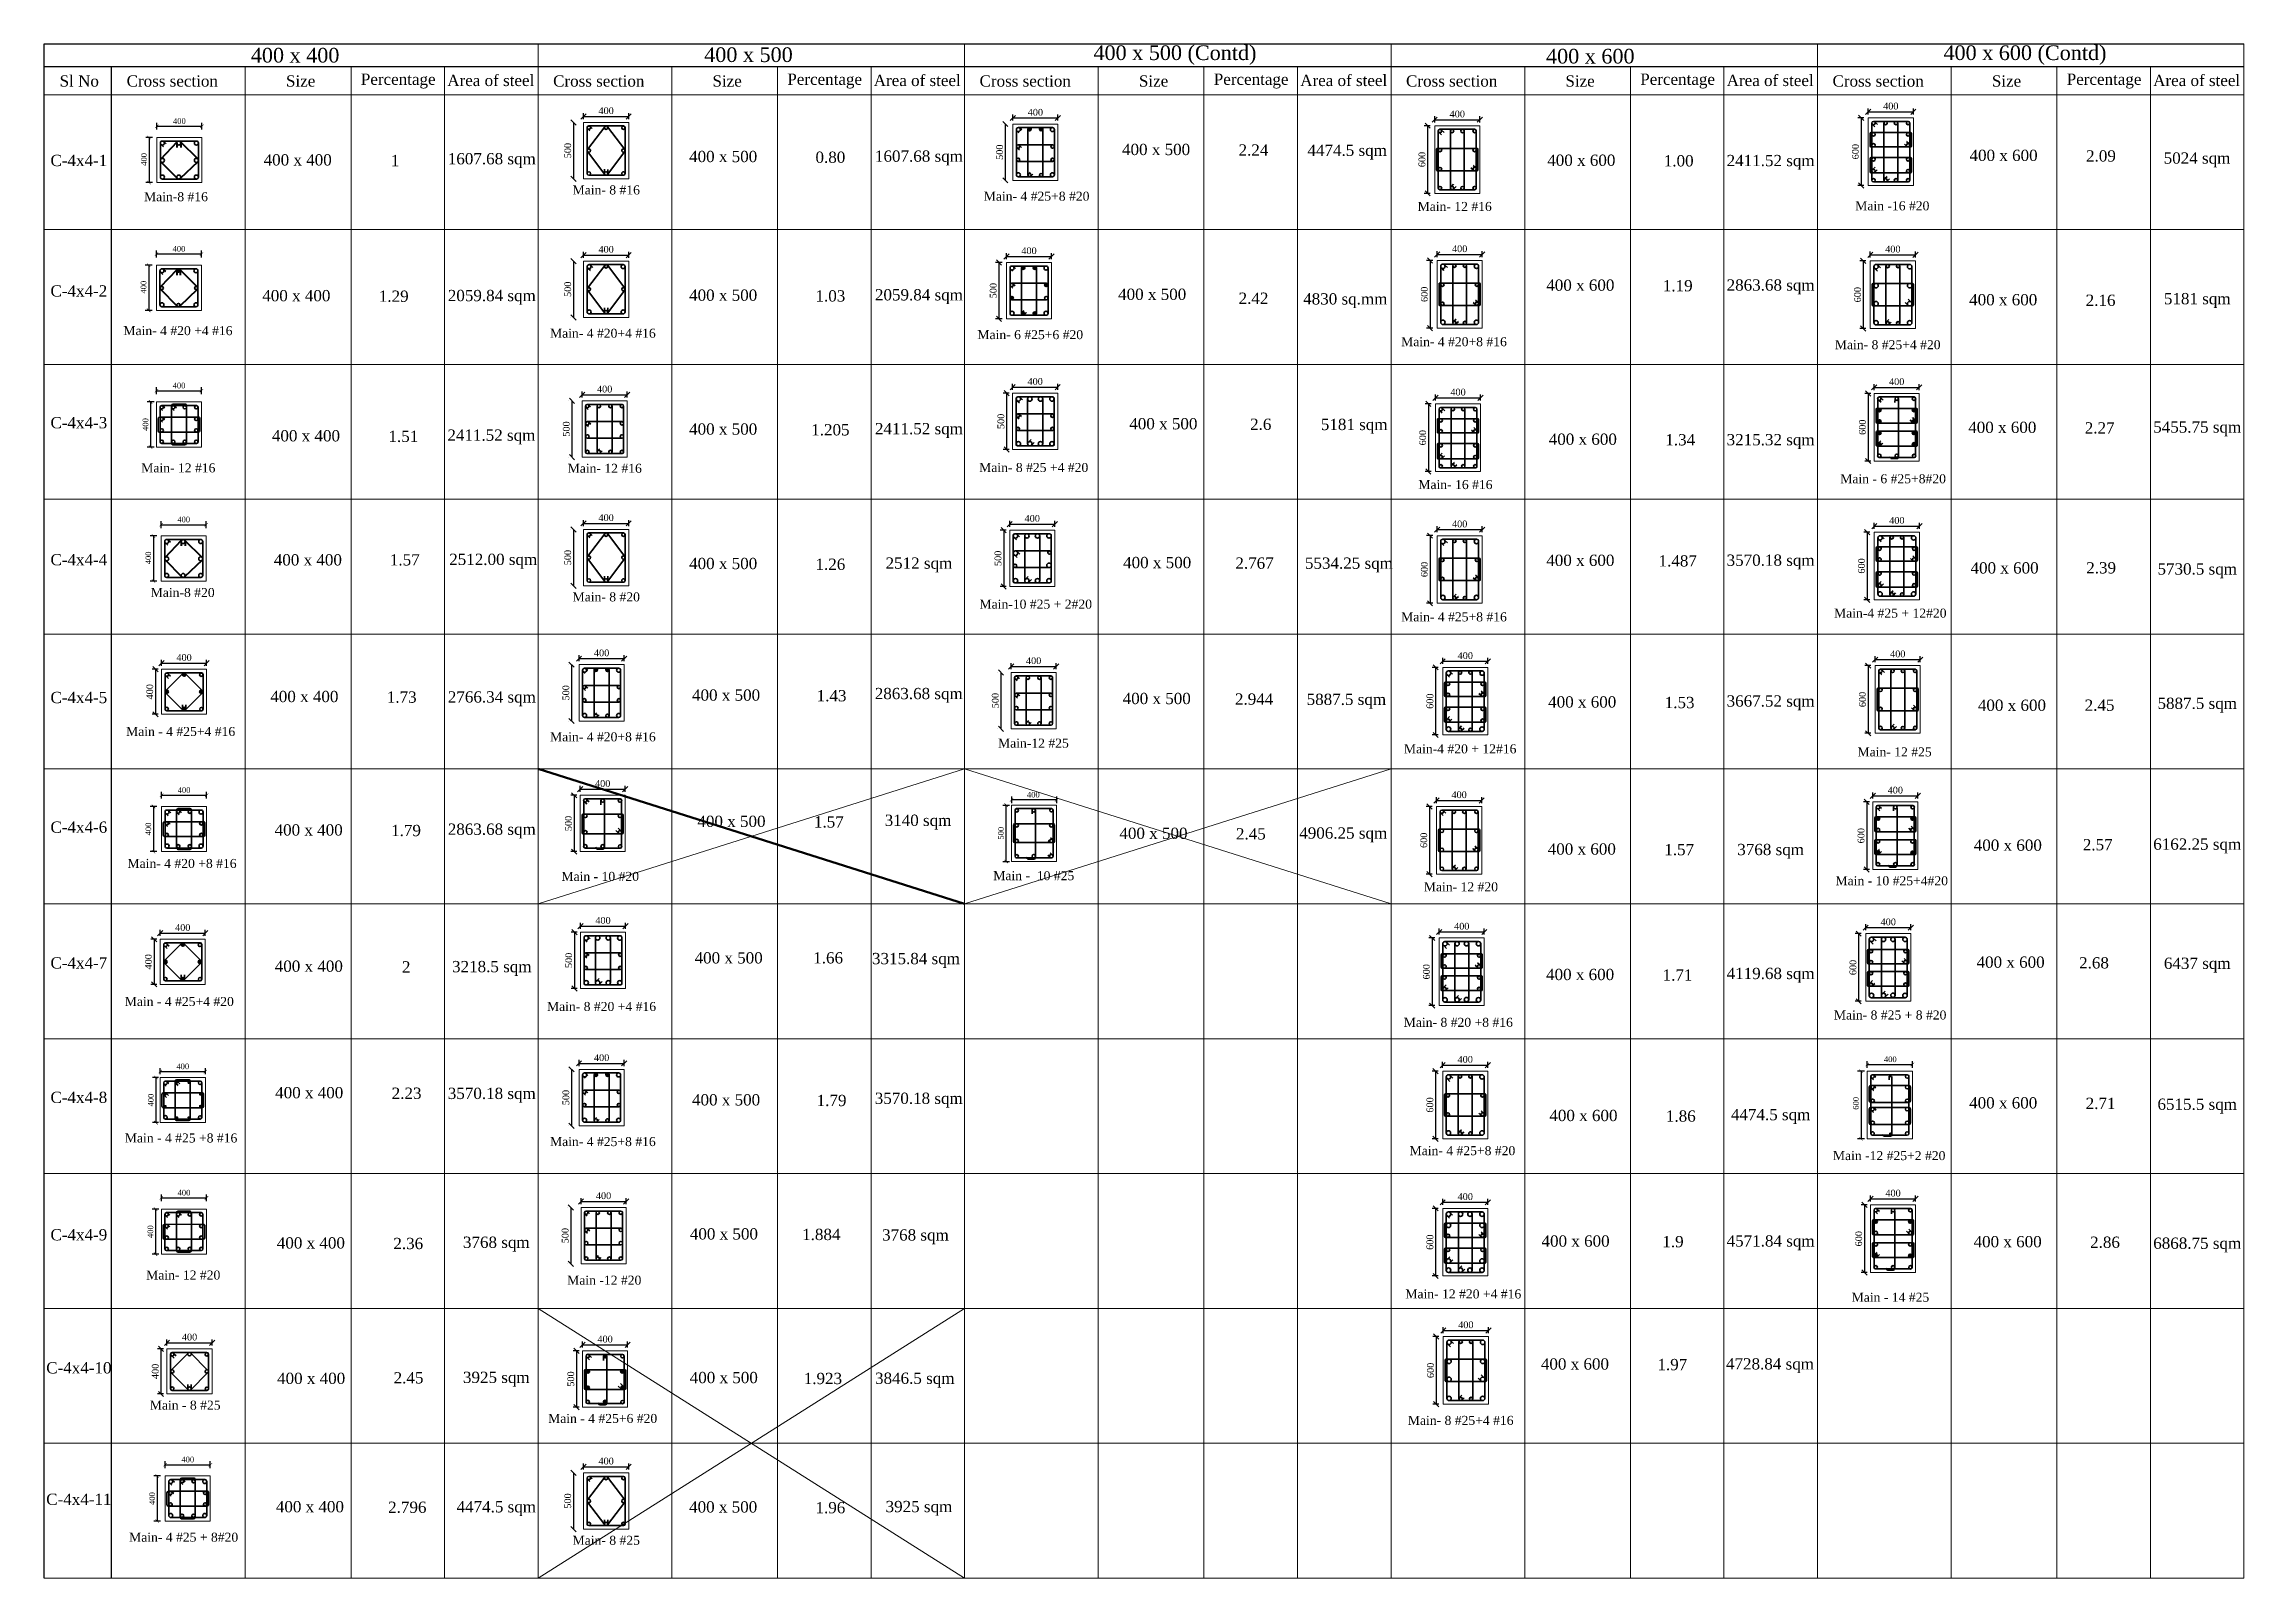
# Model space of a CAD drawing. Header units: millimetres. Extents: x -111267 to 10003021, y -40114 to 2142304.
# Drawn here: x 4297106 to 4394662, y 2074270 to 2142304 of the extents above; entities that cross this region are included whole.
import ezdxf

# ---------------------------------------------------------------- set-up
doc = ezdxf.new("R2010")
doc.units = ezdxf.units.MM
doc.header["$PDMODE"] = 2
doc.linetypes.add('DASHED2', pattern=[0.375, 0.25, -0.125])
doc.layers.add('5a.Hatch-TR-0', color=8, linetype='Continuous')
doc.layers.add('9.Title', color=7, linetype='Continuous')
for name, color, linetype, lineweight in [('6.Dim', 8, 'Continuous', 9), ('object line', 23, 'Continuous', 13), ('reinmt', 241, 'Continuous', 40), ('S-Beam', 4, 'DASHED2', 15), ('S-Dim', 8, 'Continuous', 5)]:
    doc.layers.add(name, color=color, linetype=linetype, lineweight=lineweight)
doc.styles.add('DRIQsmall', font='times.ttf', dxfattribs={"height": 0.2})
doc.styles.add('Section_Scale_250', font='times.ttf', dxfattribs={"height": 250})
doc.styles.add('Times new roman', font='times.ttf', dxfattribs={"height": 300})
doc.dimstyles.new('Scale 20', dxfattribs={"dimscale": 0, "dimtxt": 250, "dimasz": 230, "dimexe": 150, "dimexo": 150, "dimgap": 100, "dimtad": 1, "dimtoh": 1, "dimdec": 0, "dimlfac": 0.2, "dimzin": 0, "dimdsep": 46, "dimtxsty": 'Times new roman', "dimblk": 'OBLIQUE', "dimcen": 0.09, "dimclrd": 256, "dimclrt": 3, "dimadec": 0, "dimazin": 0, "dimtfac": 1, "dimtdec": 0, "dimtofl": 0, "dimtmove": 0, "dimatfit": 3, "dimfxl": 150, "dimfxlon": 1, "dimtolj": 1, "dimtzin": 0, "dimarcsym": 0})
doc.dimstyles.new('Section_Scale 250', dxfattribs={"dimscale": 0, "dimtxt": 250, "dimasz": 150, "dimexe": 150, "dimexo": 150, "dimgap": 100, "dimtad": 1, "dimtoh": 1, "dimdec": 0, "dimlfac": 0.25, "dimzin": 0, "dimdsep": 46, "dimtxsty": 'Section_Scale_250', "dimblk": 'ARCHTICK', "dimcen": 0.09, "dimclrd": 256, "dimclrt": 3, "dimadec": 0, "dimazin": 0, "dimtfac": 1, "dimtdec": 0, "dimtofl": 0, "dimtmove": 0, "dimatfit": 3, "dimfxl": 150, "dimfxlon": 1, "dimtolj": 1, "dimtzin": 0, "dimarcsym": 0})

msp = doc.modelspace()

# ---------------------------------------------------------------- texts
at = {"color": 0, "linetype": 'Continuous', "char_height": 400, "attachment_point": 5, "style": 'Times new roman'}
for s, insert, width in [('Main-8 #16', (4302958.4, 2135528, -198769.9), 3405.581), ('Main- 8 #16', (4322038.7, 2135828.9, 99385), 3405.581), ('Main- 4 #25+8 #20', (4341122.3, 2135549.8, 99385), 5372.781), ('Main- 12 #16 ', (4359661.9, 2135096.8, 99385), 3405.581), ('Main -16 #20', (4379066.7, 2135124.2), 3405.581), ('Main- 4 #20 +4 #16', (4303047.6, 2129587.3, -198769.9), 4772.843), ('Main- 4 #20+4 #16 ', (4321889.2, 2129472.5, 99385), 5708.639), ('Main- 6 #25+6 #20', (4340841.1, 2129409.8, 99385), 5372.781), ('Main- 4 #20+8 #16 ', (4359630.8, 2129096.7), 4866.71), ('Main- 8 #25+4 #20 ', (4378863.3, 2128965), 5504.986), ('Main- 12 #16 ', (4303063.3, 2123500.9, 99385), 3405.581), ('Main- 12 #16', (4321973, 2123481.8, 99385), 3405.581), ('Main- 8 #25 +4 #20', (4340993.9, 2123519.1, -99385), 6912.047), ('Main- 16 #16 ', (4359694.8, 2122760.9, 99385), 3405.581), ('Main - 6 #25+8#20 ', (4379102.6, 2123018.1), 6204.772), ('Main-8 #20', (4303256.2, 2117973.2), 3405.581), ('Main- 8 #20', (4322038.7, 2117778.8, 99385), 3405.581), ('Main-10 #25 + 2#20', (4341084.7, 2117457.9), 5903.296), ('Main- 4 #25+8 #16 ', (4359630.8, 2116892.8), 4866.71), ('Main-4 #25 + 12#20', (4378977.7, 2117059.3, 99385), 5748.39), ('Main - 4 #25+4 #16', (4303165.1, 2111811.9), 6018.498), ('Main- 4 #20+8 #16 ', (4321889.2, 2111572.5, 99385), 5708.639), ('Main-12 #25', (4340981.1, 2111292.5), 3405.581), ('Main-4 #20 + 12#16', (4359904.6, 2111040, 99385), 5450.446), ('Main- 12 #25', (4379169.2, 2110904.6), 3405.581), ('Main- 4 #20 +8 #16', (4303228, 2105958.5, -99385), 4749.718), ('Main - 10 #20', (4321771.7, 2105383.6), 3405.581), ('Main -  10 #25', (4340996.9, 2105415.6, 99385), 5852.571), ('Main - 10 #25+4#20 ', (4379042.5, 2105190.7), 5078.982), ('Main- 12 #20', (4359937.7, 2104921), 3405.581), ('Main - 4 #25+4 #20', (4303106, 2099835.1, -198769.9), 6018.498), ('Main- 8 #20 +4 #16', (4321829.4, 2099614.7, 99385), 6332.361), ('Main- 8 #25 + 8 #20', (4378971.3, 2099236.3), 5717.964), ('Main- 8 #20 +8 #16', (4359822.5, 2098911.2), 5124.715), ('Main - 4 #25 +8 #16', (4303185.4, 2093781.8), 6262.326), ('Main- 4 #25+8 #16 ', (4321889.2, 2093621.9, 99385), 5708.639), ('Main- 4 #25+8 #20', (4360004.7, 2093219.7), 6719.179), ('Main -12 #25+2 #20', (4378927.7, 2092999.8), 6143.968), ('Main- 12 #20 ', (4303281.2, 2087703.7, 99385), 3405.581), ('Main -12 #20', (4321951, 2087475.1, 298154.9), 3405.581), ('Main- 12 #20 +4 #16', (4360043.7, 2086865.6), 5032.261), ('Main - 14 #25', (4378984.7, 2086716.7), 3405.581), ('Main - 8 #25', (4303367.4, 2081932.5), 3405.581), ('Main - 4 #25+6 #20 ', (4321879.2, 2081344, 99385), 6092.49), ('Main- 8 #25+4 #16', (4359928.1, 2081257.7), 5504.986), ('Main- 4 #25 + 8#20', (4303298.9, 2076075), 5589.998), ('Main- 8 #25', (4322038.7, 2075937.8, 99385), 3405.581)]:
    msp.add_mtext(s, dxfattribs=dict(at, insert=insert, width=width))
at = {"layer": '9.Title', "linetype": 'Continuous', "lineweight": 9, "ltscale": 0.5, "width": 8540.737, "attachment_point": 5, "style": 'DRIQsmall'}
for s, insert, char_height in [('400 x 400', (4308242.2, 2141801.4), 650), ('400 x 500', (4328345.1, 2141824.9), 650), ('400 x 500 (Contd)', (4347256.3, 2141811.4), 650), ('400 x 600', (4365675.4, 2141758.4), 650), ('400 x 600 (Contd)', (4384948.8, 2141811.4), 650), ('Sl No', (4298670.4, 2140659.7, -198769.9), 500), ('Cross section', (4302795.1, 2140659.7, -198769.9), 500), ('Size', (4308486.9, 2140659.7, -198769.9), 500), ('Percentage', (4312813.5, 2140659.7, -198769.9), 500), ('Area of steel', (4316918, 2140685.3, -198769.9), 500), ('Cross section', (4321706.3, 2140659.7, -198769.9), 500), ('Size', (4327398.1, 2140659.7, -198769.9), 500), ('Percentage', (4331724.7, 2140659.7, -198769.9), 500), ('Area of steel', (4335829.2, 2140685.3, -198769.9), 500), ('Cross section', (4340617.5, 2140659.7, -198769.9), 500), ('Size', (4346309.3, 2140659.7, -198769.9), 500), ('Percentage', (4350635.9, 2140659.7, -198769.9), 500), ('Area of steel', (4354740.4, 2140685.3, -198769.9), 500), ('Cross section', (4359528.7, 2140659.7, -198769.9), 500), ('Size', (4365220.6, 2140659.7, -198769.9), 500), ('Percentage', (4369547.1, 2140659.7, -198769.9), 500), ('Area of steel', (4373651.6, 2140685.3, -198769.9), 500), ('Cross section', (4378439.9, 2140659.7, -198769.9), 500), ('Size', (4384131.8, 2140659.7, -198769.9), 500), ('Percentage', (4388458.3, 2140659.7, -198769.9), 500), ('Area of steel', (4392562.9, 2140685.3, -198769.9), 500), ('1607.68 sqm', (4316963.8, 2137134.7, -198769.9), 500), ('400 x 500', (4327223.2, 2137310), 500), ('0.80', (4331978.1, 2137275.7), 500), ('1607.68 sqm', (4335904.6, 2137249.5, -198769.9), 500), ('400 x 500', (4346420, 2137623.2, 99385), 500), ('2.24', (4350738.5, 2137596.9, 99385), 500), ('4474.5 sqm', (4354894.4, 2137509.1, -198769.9), 500), ('400 x 600', (4384000.9, 2137361, -99385), 500), ('2.09', (4388319.4, 2137334.6, -99385), 500), ('5024 sqm', (4392579.6, 2137164.8, -298154.9), 500), ('C-4x4-1', (4298651.5, 2137134.7, -198769.9), 500), ('400 x 400', (4308355.6, 2137161, -198769.9), 500), ('1', (4312674, 2137134.7, -198769.9), 500), ('400 x 600', (4365276.9, 2137144.7), 500), ('1.00', (4369595.3, 2137118.3), 500), ('2411.52 sqm', (4373671.3, 2137054.2, -198769.9), 500), ('C-4x4-2', (4298651.5, 2131349.2, -198769.9), 500), ('400 x 600', (4365233.5, 2131605.4), 500), ('1.19', (4369551.9, 2131579), 500), ('2863.68 sqm', (4373671.3, 2131533.5, -198769.9), 500), ('400 x 400', (4308295.8, 2131139.5, -198769.9), 500), ('1.29', (4312614.2, 2131113.1, -198769.9), 500), ('2059.84 sqm', (4316963.8, 2131067.1, -198769.9), 500), ('400 x 500', (4327223.2, 2131160.5), 500), ('1.03', (4331978.1, 2131126.2), 500), ('2059.84 sqm', (4335904.6, 2131100, -198769.9), 500), ('400 x 500', (4346247, 2131199.9, 99385), 500), ('2.42', (4350740.3, 2131022.9, -99385), 500), ('4830 sq.mm', (4354810.3, 2130919, -198769.9), 500), ('400 x 600', (4383984.8, 2130958.9), 500), ('2.16', (4388303.3, 2130932.5), 500), ('5181 sqm', (4392588.6, 2130929.3, -198769.9), 500), ('C-4x4-3', (4298651.5, 2125504.5, -198769.9), 500), ('400 x 400', (4308722.6, 2124924.9), 500), ('1.51', (4313041, 2124898.5), 500), ('2411.52 sqm', (4316945.4, 2124876.8, -198769.9), 500), ('400 x 500', (4327223.2, 2125223.4), 500), ('1.205', (4331978.1, 2125189.1), 500), ('2411.52 sqm', (4335904.6, 2125162.9, -198769.9), 500), ('400 x 500', (4346742.6, 2125459.2, -99385), 500), ('2.6', (4351061.1, 2125432.8, -99385), 500), ('5181 sqm', (4355204.9, 2125349.5, -397539.8), 500), ('400 x 600', (4365343.3, 2124773.1), 500), ('1.34', (4369661.8, 2124746.7), 500), ('3215.32 sqm', (4373671.3, 2124673.4, -198769.9), 500), ('400 x 600', (4383944, 2125299.3), 500), ('2.27', (4388262.5, 2125273), 500), ('5455.75 sqm', (4392588.6, 2125235.1, -198769.9), 500), ('C-4x4-4', (4298651.5, 2119429.3, -198769.9), 500), ('400 x 400', (4308806.7, 2119421.7, 99385), 500), ('1.57', (4313104.3, 2119421.7, 99385), 500), ('2512.00 sqm', (4317026.8, 2119366, -99385), 500), ('400 x 500', (4327223.2, 2119259.9), 500), ('1.26', (4331978.1, 2119225.6), 500), ('2512 sqm', (4335904.6, 2119199.5, -198769.9), 500), ('400 x 500', (4346468.1, 2119301.7), 500), ('2.767', (4350786.6, 2119275.3), 500), ('5534.25 sqm', (4354972.2, 2119197.7, -298154.9), 500), ('400 x 600', (4365233.5, 2119401.4), 500), ('1.487', (4369551.9, 2119375.1), 500), ('3570.18 sqm', (4373671.3, 2119329.6, -198769.9), 500), ('400 x 600', (4384045.8, 2119064.5), 500), ('2.39', (4388326.9, 2119067.3), 500), ('5730.5 sqm', (4392588.6, 2118940.8, -198769.9), 500), ('C-4x4-5', (4298651.5, 2113316.6, -198769.9), 500), ('400 x 400', (4308651.2, 2113359.9, 198769.9), 500), ('1.73', (4312969.6, 2113333.6, 198769.9), 500), ('2766.34 sqm', (4316965.2, 2113265.2), 500), ('400 x 500', (4327351.7, 2113424.4), 500), ('1.43', (4332029.6, 2113394.7), 500), ('2863.68 sqm', (4335896.8, 2113415.4, -198769.9), 500), ('400 x 500', (4346448.7, 2113272.7, -99385), 500), ('2.944', (4350767.1, 2113246.3, -99385), 500), ('5887.5 sqm', (4354858.5, 2113159.3, -397539.8), 500), ('400 x 600', (4365316.7, 2113119.6), 500), ('1.53', (4369635.2, 2113093.2), 500), ('3667.52 sqm', (4373671.3, 2113084.8, -198769.9), 500), ('400 x 600', (4384372.4, 2112973.7), 500), ('2.45', (4388258.9, 2112975), 500), ('5887.5 sqm', (4392588.6, 2112982.2, -198769.9), 500), ('C-4x4-6', (4298651.5, 2107565.7, -198769.9), 500), ('400 x 400', (4308841.5, 2107443.2), 500), ('1.79', (4313160, 2107416.9), 500), ('2863.68 sqm', (4316962.9, 2107399.9, -198769.9), 500), ('400 x 500', (4327592, 2107824.8, 99385), 500), ('1.57', (4331910.4, 2107798.4, 99385), 500), ('3140 sqm', (4335865.3, 2107794.3, -198769.9), 500), ('400 x 500', (4346304.4, 2107294.4, 99385), 500), ('2.45', (4350622.9, 2107268, 99385), 500), ('4906.25 sqm', (4354719.9, 2107228.9, -198769.9), 500), ('400 x 600', (4365298.7, 2106597.2), 500), ('1.57', (4369617.2, 2106570.9), 500), ('3768 sqm', (4373671.3, 2106497.9, -198769.9), 500), ('400 x 600', (4384189.3, 2106767.1), 500), ('2.57', (4388175.8, 2106786.4), 500), ('6162.25 sqm', (4392588.6, 2106736.1, -198769.9), 500), ('C-4x4-7', (4298651.5, 2101546, -198769.9), 500), ('400 x 400', (4308849.4, 2101400.3), 500), ('2', (4313167.8, 2101374), 500), ('3218.5 sqm', (4316962.9, 2101305.6, -198769.9), 500), ('400 x 500', (4327466.2, 2101770, 99385), 500), ('1.66', (4331878.8, 2101770, 99385), 500), ('3315.84 sqm', (4335772.6, 2101661.7, -198769.9), 500), ('400 x 600', (4384312.7, 2101580.3, -99385), 500), ('2.68', (4388011, 2101547.8, -99385), 500), ('6437 sqm', (4392588.6, 2101453, -198769.9), 500), ('400 x 600', (4365223.8, 2101032.8), 500), ('1.71', (4369542.2, 2101006.4), 500), ('4119.68 sqm', (4373671.3, 2101001.4, -198769.9), 500), ('C-4x4-8', (4298651.5, 2095582.8, -198769.9), 500), ('400 x 400', (4308867.1, 2095791.3), 500), ('2.23', (4313185.6, 2095765), 500), ('3570.18 sqm', (4316962.9, 2095681.3, -198769.9), 500), ('400 x 500', (4327351.7, 2095473.8), 500), ('1.79', (4332029.6, 2095444.1), 500), ('3570.18 sqm', (4335896.8, 2095464.8, -198769.9), 500), ('400 x 600', (4383984.5, 2095339.6), 500), ('2.71', (4388303, 2095313.3), 500), ('6515.5 sqm', (4392588.6, 2095201.1, -198769.9), 500), ('400 x 600', (4365370.4, 2094779), 500), ('1.86', (4369688.9, 2094752.7), 500), ('4474.5 sqm', (4373671.3, 2094743, -198769.9), 500), ('C-4x4-9', (4298651.5, 2089489.5, -198769.9), 500), ('400 x 500', (4327256.1, 2089527.9, 198769.9), 500), ('1.884', (4331574.6, 2089501.5, 198769.9), 500), ('3768 sqm', (4335749.5, 2089404.6, -198769.9), 500), ('400 x 400', (4308940.5, 2089127.7), 500), ('2.36', (4313259, 2089101.3), 500), ('3768 sqm', (4317163.4, 2089079.5, -198769.9), 500), ('400 x 600', (4365022.3, 2089210.4), 500), ('1.9', (4369340.7, 2089184.1), 500), ('4571.84 sqm', (4373671.3, 2089138.6, -198769.9), 500), ('400 x 600', (4384180.7, 2089183), 500), ('2.86', (4388499.1, 2089156.6), 500), ('6868.75 sqm', (4392588.6, 2089037.7, -198769.9), 500), ('C-4x4-10', (4298651.5, 2083587.5, -198769.9), 500), ('400 x 600', (4364993.6, 2083758), 500), ('1.97', (4369312.1, 2083731.6), 500), ('4728.84 sqm', (4373642.7, 2083686.2, -198769.9), 500), ('400 x 400', (4308952.5, 2083121.4), 500), ('2.45', (4313271, 2083143.3), 500), ('3925 sqm', (4317163.4, 2083088, -198769.9), 500), ('400 x 500', (4327250.6, 2083156, 99385), 500), ('1.923', (4331646, 2083114.8, 99385), 500), ('3846.5 sqm', (4335719.3, 2083049, -198769.9), 500), ('C-4x4-11', (4298651.5, 2077757.9, -198769.9), 500), ('400 x 400', (4308897.9, 2077429.5), 500), ('2.796', (4313216.4, 2077403.1), 500), ('4474.5 sqm', (4317163.4, 2077348.6, -198769.9), 500), ('400 x 500', (4327223.2, 2077418.9), 500), ('1.96', (4331978.1, 2077384.5), 500), ('3925 sqm', (4335904.6, 2077358.4, -198769.9), 500)]:
    msp.add_mtext(s, dxfattribs=dict(at, insert=insert, char_height=char_height))

# ---------------------------------------------------------------- blocks, each defined once
blk = doc.blocks.new('_Oblique')
at = {"color": 0, "linetype": 'ByBlock', "lineweight": -2}
blk.add_line((-0.5, -0.5), (0.5, 0.5), dxfattribs=at)
blk = doc.blocks.new('*D693')
at = {"layer": 'Defpoints', "color": 0, "ltscale": 6, "transparency": 16777216}
for p in [(4320987, 2084344), (4320720, 2081844), (4320987, 2081844)]:
    blk.add_point(p, dxfattribs=at)
at = {"layer": 'S-Dim', "color": 0, "lineweight": -2, "ltscale": 6, "transparency": 16777216}
for p, q in [((4320837, 2084344), (4320570, 2084344)), ((4320837, 2081844), (4320570, 2081844))]:
    blk.add_line(p, q, dxfattribs=at)
at = {"layer": 'S-Dim', "lineweight": -2, "ltscale": 6, "transparency": 16777216}
blk.add_line((4320720, 2084344), (4320720, 2081844), dxfattribs=at)
at = {"layer": 'S-Dim', "lineweight": -2, "ltscale": 6, "transparency": 16777216, "xscale": 230, "yscale": 230, "zscale": 230}
for p, rotation in [((4320720, 2084344), 90), ((4320720, 2081844), 270)]:
    blk.add_blockref('_Oblique', p, dxfattribs=dict(at, rotation=rotation))
at = {"layer": 'S-Dim', "color": 3, "ltscale": 6, "transparency": 16777216, "insert": (4320468, 2083094), "char_height": 300, "attachment_point": 5, "rotation": 90, "style": 'Times new roman'}
blk.add_mtext('\\A1;500', dxfattribs=at)
blk = doc.blocks.new('*D694')
at = {"layer": 'Defpoints', "color": 0, "ltscale": 6, "transparency": 16777216}
for p in [(4320987, 2084344), (4322987, 2084611), (4322987, 2084344)]:
    blk.add_point(p, dxfattribs=at)
at = {"layer": 'S-Dim', "color": 0, "lineweight": -2, "ltscale": 6, "transparency": 16777216}
for p, q in [((4320987, 2084494), (4320987, 2084761)), ((4322987, 2084494), (4322987, 2084761))]:
    blk.add_line(p, q, dxfattribs=at)
at = {"layer": 'S-Dim', "lineweight": -2, "ltscale": 6, "transparency": 16777216}
blk.add_line((4320987, 2084611), (4322987, 2084611), dxfattribs=at)
at = {"layer": 'S-Dim', "lineweight": -2, "ltscale": 6, "transparency": 16777216, "xscale": 230, "yscale": 230, "zscale": 230, "rotation": 180}
blk.add_blockref('_Oblique', (4320987, 2084611), dxfattribs=at)
at = {"layer": 'S-Dim', "lineweight": -2, "ltscale": 6, "transparency": 16777216, "xscale": 230, "yscale": 230, "zscale": 230}
blk.add_blockref('_Oblique', (4322987, 2084611), dxfattribs=at)
at = {"layer": 'S-Dim', "color": 3, "ltscale": 6, "transparency": 16777216, "insert": (4321987, 2084863), "char_height": 300, "attachment_point": 5, "style": 'Times new roman'}
blk.add_mtext('\\A1;400', dxfattribs=at)
blk = doc.blocks.new('*D695')
at = {"layer": 'Defpoints', "color": 0, "ltscale": 6, "transparency": 16777216}
for p in [(4320919, 2090703), (4322919, 2090970), (4322919, 2090703)]:
    blk.add_point(p, dxfattribs=at)
at = {"layer": 'S-Dim', "color": 0, "lineweight": -2, "ltscale": 6, "transparency": 16777216}
for p, q in [((4320919, 2090853), (4320919, 2091120)), ((4322919, 2090853), (4322919, 2091120))]:
    blk.add_line(p, q, dxfattribs=at)
at = {"layer": 'S-Dim', "lineweight": -2, "ltscale": 6, "transparency": 16777216}
blk.add_line((4320919, 2090970), (4322919, 2090970), dxfattribs=at)
at = {"layer": 'S-Dim', "lineweight": -2, "ltscale": 6, "transparency": 16777216, "xscale": 230, "yscale": 230, "zscale": 230, "rotation": 180}
blk.add_blockref('_Oblique', (4320919, 2090970), dxfattribs=at)
at = {"layer": 'S-Dim', "lineweight": -2, "ltscale": 6, "transparency": 16777216, "xscale": 230, "yscale": 230, "zscale": 230}
blk.add_blockref('_Oblique', (4322919, 2090970), dxfattribs=at)
at = {"layer": 'S-Dim', "color": 3, "ltscale": 6, "transparency": 16777216, "insert": (4321919, 2091222), "char_height": 300, "attachment_point": 5, "style": 'Times new roman'}
blk.add_mtext('\\A1;400', dxfattribs=at)
blk = doc.blocks.new('*D696')
at = {"layer": 'Defpoints', "color": 0, "ltscale": 6, "transparency": 16777216}
for p in [(4320919, 2090703, 99385), (4320471, 2088203), (4320919, 2088203, 99385)]:
    blk.add_point(p, dxfattribs=at)
at = {"layer": 'S-Dim', "color": 0, "lineweight": -2, "ltscale": 6, "transparency": 16777216}
for p, q in [((4320322, 2090703), (4320321, 2090703)), ((4320322, 2088203), (4320321, 2088203))]:
    blk.add_line(p, q, dxfattribs=at)
at = {"layer": 'S-Dim', "lineweight": -2, "ltscale": 6, "transparency": 16777216}
blk.add_line((4320471, 2090703), (4320471, 2088203), dxfattribs=at)
at = {"layer": 'S-Dim', "lineweight": -2, "ltscale": 6, "transparency": 16777216, "xscale": 230, "yscale": 230, "zscale": 230}
for p, rotation in [((4320471, 2090703), 90), ((4320471, 2088203), 270)]:
    blk.add_blockref('_Oblique', p, dxfattribs=dict(at, rotation=rotation))
at = {"layer": 'S-Dim', "color": 3, "ltscale": 6, "transparency": 16777216, "insert": (4320218, 2089453), "char_height": 300, "attachment_point": 5, "rotation": 90, "style": 'Times new roman'}
blk.add_mtext('\\A1;500', dxfattribs=at)
blk = doc.blocks.new('*D697')
at = {"layer": 'Defpoints', "color": 0, "ltscale": 6, "transparency": 16777216}
for p in [(4339990, 2114432), (4341990, 2114699), (4341990, 2114432)]:
    blk.add_point(p, dxfattribs=at)
at = {"layer": 'S-Dim', "color": 0, "lineweight": -2, "ltscale": 6, "transparency": 16777216}
for p, q in [((4339990, 2114582), (4339990, 2114849)), ((4341990, 2114582), (4341990, 2114849))]:
    blk.add_line(p, q, dxfattribs=at)
at = {"layer": 'S-Dim', "lineweight": -2, "ltscale": 6, "transparency": 16777216}
blk.add_line((4339990, 2114699), (4341990, 2114699), dxfattribs=at)
at = {"layer": 'S-Dim', "lineweight": -2, "ltscale": 6, "transparency": 16777216, "xscale": 230, "yscale": 230, "zscale": 230, "rotation": 180}
blk.add_blockref('_Oblique', (4339990, 2114699), dxfattribs=at)
at = {"layer": 'S-Dim', "lineweight": -2, "ltscale": 6, "transparency": 16777216, "xscale": 230, "yscale": 230, "zscale": 230}
blk.add_blockref('_Oblique', (4341990, 2114699), dxfattribs=at)
at = {"layer": 'S-Dim', "color": 3, "ltscale": 6, "transparency": 16777216, "insert": (4340990, 2114952), "char_height": 300, "attachment_point": 5, "style": 'Times new roman'}
blk.add_mtext('\\A1;400', dxfattribs=at)
blk = doc.blocks.new('*D698')
at = {"layer": 'Defpoints', "color": 0, "ltscale": 6, "transparency": 16777216}
for p in [(4339990, 2114432, 99385), (4339541, 2111932), (4339990, 2111932, 99385)]:
    blk.add_point(p, dxfattribs=at)
at = {"layer": 'S-Dim', "color": 0, "lineweight": -2, "ltscale": 6, "transparency": 16777216}
for p, q in [((4339393, 2114432), (4339391, 2114432)), ((4339393, 2111932), (4339391, 2111932))]:
    blk.add_line(p, q, dxfattribs=at)
at = {"layer": 'S-Dim', "lineweight": -2, "ltscale": 6, "transparency": 16777216}
blk.add_line((4339541, 2114432), (4339541, 2111932), dxfattribs=at)
at = {"layer": 'S-Dim', "lineweight": -2, "ltscale": 6, "transparency": 16777216, "xscale": 230, "yscale": 230, "zscale": 230}
for p, rotation in [((4339541, 2114432), 90), ((4339541, 2111932), 270)]:
    blk.add_blockref('_Oblique', p, dxfattribs=dict(at, rotation=rotation))
at = {"layer": 'S-Dim', "color": 3, "ltscale": 6, "transparency": 16777216, "insert": (4339289, 2113182), "char_height": 300, "attachment_point": 5, "rotation": 90, "style": 'Times new roman'}
blk.add_mtext('\\A1;500', dxfattribs=at)
blk = doc.blocks.new('*D701')
at = {"layer": 'Defpoints', "color": 0, "ltscale": 6, "transparency": 16777216}
for p in [(4320894, 2102912), (4320627, 2100412), (4320894, 2100412)]:
    blk.add_point(p, dxfattribs=at)
at = {"layer": 'S-Dim', "color": 0, "lineweight": -2, "ltscale": 6, "transparency": 16777216}
for p, q in [((4320744, 2102912), (4320477, 2102912)), ((4320744, 2100412), (4320477, 2100412))]:
    blk.add_line(p, q, dxfattribs=at)
at = {"layer": 'S-Dim', "lineweight": -2, "ltscale": 6, "transparency": 16777216}
blk.add_line((4320627, 2102912), (4320627, 2100412), dxfattribs=at)
at = {"layer": 'S-Dim', "lineweight": -2, "ltscale": 6, "transparency": 16777216, "xscale": 230, "yscale": 230, "zscale": 230}
for p, rotation in [((4320627, 2102912), 90), ((4320627, 2100412), 270)]:
    blk.add_blockref('_Oblique', p, dxfattribs=dict(at, rotation=rotation))
at = {"layer": 'S-Dim', "color": 3, "ltscale": 6, "transparency": 16777216, "insert": (4320375, 2101662), "char_height": 300, "attachment_point": 5, "rotation": 90, "style": 'Times new roman'}
blk.add_mtext('\\A1;500', dxfattribs=at)
blk = doc.blocks.new('*D702')
at = {"layer": 'Defpoints', "color": 0, "ltscale": 6, "transparency": 16777216}
for p in [(4320894, 2102912), (4322894, 2103179), (4322894, 2102912)]:
    blk.add_point(p, dxfattribs=at)
at = {"layer": 'S-Dim', "color": 0, "lineweight": -2, "ltscale": 6, "transparency": 16777216}
for p, q in [((4320894, 2103062), (4320894, 2103329)), ((4322894, 2103062), (4322894, 2103329))]:
    blk.add_line(p, q, dxfattribs=at)
at = {"layer": 'S-Dim', "lineweight": -2, "ltscale": 6, "transparency": 16777216}
blk.add_line((4320894, 2103179), (4322894, 2103179), dxfattribs=at)
at = {"layer": 'S-Dim', "lineweight": -2, "ltscale": 6, "transparency": 16777216, "xscale": 230, "yscale": 230, "zscale": 230, "rotation": 180}
blk.add_blockref('_Oblique', (4320894, 2103179), dxfattribs=at)
at = {"layer": 'S-Dim', "lineweight": -2, "ltscale": 6, "transparency": 16777216, "xscale": 230, "yscale": 230, "zscale": 230}
blk.add_blockref('_Oblique', (4322894, 2103179), dxfattribs=at)
at = {"layer": 'S-Dim', "color": 3, "ltscale": 6, "transparency": 16777216, "insert": (4321894, 2103432), "char_height": 300, "attachment_point": 5, "style": 'Times new roman'}
blk.add_mtext('\\A1;400', dxfattribs=at)
blk = doc.blocks.new('*D703')
at = {"layer": 'Defpoints', "color": 0, "ltscale": 6, "transparency": 16777216}
for p in [(4322833, 2115044), (4320833, 2114778), (4322833, 2114778)]:
    blk.add_point(p, dxfattribs=at)
at = {"layer": 'S-Dim', "color": 0, "lineweight": -2, "ltscale": 6, "transparency": 16777216}
for p, q in [((4320833, 2114928), (4320833, 2115194)), ((4322833, 2114928), (4322833, 2115194))]:
    blk.add_line(p, q, dxfattribs=at)
at = {"layer": 'S-Dim', "lineweight": -2, "ltscale": 6, "transparency": 16777216}
blk.add_line((4320833, 2115044), (4322833, 2115044), dxfattribs=at)
at = {"layer": 'S-Dim', "lineweight": -2, "ltscale": 6, "transparency": 16777216, "xscale": 230, "yscale": 230, "zscale": 230, "rotation": 180}
blk.add_blockref('_Oblique', (4320833, 2115044), dxfattribs=at)
at = {"layer": 'S-Dim', "lineweight": -2, "ltscale": 6, "transparency": 16777216, "xscale": 230, "yscale": 230, "zscale": 230}
blk.add_blockref('_Oblique', (4322833, 2115044), dxfattribs=at)
at = {"layer": 'S-Dim', "color": 3, "ltscale": 6, "transparency": 16777216, "insert": (4321833, 2115297), "char_height": 300, "attachment_point": 5, "style": 'Times new roman'}
blk.add_mtext('\\A1;400', dxfattribs=at)
blk = doc.blocks.new('*D704')
at = {"layer": 'Defpoints', "color": 0, "ltscale": 6, "transparency": 16777216}
for p in [(4320833, 2114778, 99385), (4320500, 2112278), (4320833, 2112278, 99385)]:
    blk.add_point(p, dxfattribs=at)
at = {"layer": 'S-Dim', "color": 0, "lineweight": -2, "ltscale": 6, "transparency": 16777216}
for p, q in [((4320352, 2114778), (4320350, 2114778)), ((4320352, 2112278), (4320350, 2112278))]:
    blk.add_line(p, q, dxfattribs=at)
at = {"layer": 'S-Dim', "lineweight": -2, "ltscale": 6, "transparency": 16777216}
blk.add_line((4320500, 2114778), (4320500, 2112278), dxfattribs=at)
at = {"layer": 'S-Dim', "lineweight": -2, "ltscale": 6, "transparency": 16777216, "xscale": 230, "yscale": 230, "zscale": 230}
for p, rotation in [((4320500, 2114778), 90), ((4320500, 2112278), 270)]:
    blk.add_blockref('_Oblique', p, dxfattribs=dict(at, rotation=rotation))
at = {"layer": 'S-Dim', "color": 3, "ltscale": 6, "transparency": 16777216, "insert": (4320248, 2113528), "char_height": 300, "attachment_point": 5, "rotation": 90, "style": 'Times new roman'}
blk.add_mtext('\\A1;500', dxfattribs=at)
blk = doc.blocks.new('*D705')
at = {"layer": 'Defpoints', "color": 0, "ltscale": 6, "transparency": 16777216}
for p in [(4378221, 2120655), (4377955, 2117655), (4378221, 2117655)]:
    blk.add_point(p, dxfattribs=at)
at = {"layer": 'S-Dim', "color": 0, "lineweight": -2, "ltscale": 6, "transparency": 16777216}
for p, q in [((4378071, 2120655), (4377805, 2120655)), ((4378071, 2117655), (4377805, 2117655))]:
    blk.add_line(p, q, dxfattribs=at)
at = {"layer": 'S-Dim', "lineweight": -2, "ltscale": 6, "transparency": 16777216}
blk.add_line((4377955, 2120655), (4377955, 2117655), dxfattribs=at)
at = {"layer": 'S-Dim', "lineweight": -2, "ltscale": 6, "transparency": 16777216, "xscale": 230, "yscale": 230, "zscale": 230}
for p, rotation in [((4377955, 2120655), 90), ((4377955, 2117655), 270)]:
    blk.add_blockref('_Oblique', p, dxfattribs=dict(at, rotation=rotation))
at = {"layer": 'S-Dim', "color": 3, "ltscale": 6, "transparency": 16777216, "insert": (4377702, 2119155), "char_height": 300, "attachment_point": 5, "rotation": 90, "style": 'Times new roman'}
blk.add_mtext('\\A1;600', dxfattribs=at)
blk = doc.blocks.new('*D706')
at = {"layer": 'Defpoints', "color": 0, "ltscale": 6, "transparency": 16777216}
for p in [(4380269, 2120922), (4378269, 2120655), (4380269, 2120655)]:
    blk.add_point(p, dxfattribs=at)
at = {"layer": 'S-Dim', "color": 0, "lineweight": -2, "ltscale": 6, "transparency": 16777216}
for p, q in [((4378269, 2120805), (4378269, 2121072)), ((4380269, 2120805), (4380269, 2121072))]:
    blk.add_line(p, q, dxfattribs=at)
at = {"layer": 'S-Dim', "lineweight": -2, "ltscale": 6, "transparency": 16777216}
blk.add_line((4378269, 2120922), (4380269, 2120922), dxfattribs=at)
at = {"layer": 'S-Dim', "lineweight": -2, "ltscale": 6, "transparency": 16777216, "xscale": 230, "yscale": 230, "zscale": 230, "rotation": 180}
blk.add_blockref('_Oblique', (4378269, 2120922), dxfattribs=at)
at = {"layer": 'S-Dim', "lineweight": -2, "ltscale": 6, "transparency": 16777216, "xscale": 230, "yscale": 230, "zscale": 230}
blk.add_blockref('_Oblique', (4380269, 2120922), dxfattribs=at)
at = {"layer": 'S-Dim', "color": 3, "ltscale": 6, "transparency": 16777216, "insert": (4379269, 2121174), "char_height": 300, "attachment_point": 5, "style": 'Times new roman'}
blk.add_mtext('\\A1;400', dxfattribs=at)
blk = doc.blocks.new('*D707')
at = {"layer": 'Defpoints', "color": 0, "ltscale": 6, "transparency": 16777216}
for p in [(4359084, 2114658), (4358817, 2111658), (4359084, 2111658)]:
    blk.add_point(p, dxfattribs=at)
at = {"layer": 'S-Dim', "color": 0, "lineweight": -2, "ltscale": 6, "transparency": 16777216}
for p, q in [((4358934, 2114658), (4358667, 2114658)), ((4358934, 2111658), (4358667, 2111658))]:
    blk.add_line(p, q, dxfattribs=at)
at = {"layer": 'S-Dim', "lineweight": -2, "ltscale": 6, "transparency": 16777216}
blk.add_line((4358817, 2114658), (4358817, 2111658), dxfattribs=at)
at = {"layer": 'S-Dim', "lineweight": -2, "ltscale": 6, "transparency": 16777216, "xscale": 230, "yscale": 230, "zscale": 230}
for p, rotation in [((4358817, 2114658), 90), ((4358817, 2111658), 270)]:
    blk.add_blockref('_Oblique', p, dxfattribs=dict(at, rotation=rotation))
at = {"layer": 'S-Dim', "color": 3, "ltscale": 6, "transparency": 16777216, "insert": (4358564, 2113158), "char_height": 300, "attachment_point": 5, "rotation": 90, "style": 'Times new roman'}
blk.add_mtext('\\A1;600', dxfattribs=at)
blk = doc.blocks.new('*D708')
at = {"layer": 'Defpoints', "color": 0, "ltscale": 6, "transparency": 16777216}
for p in [(4359131, 2114658), (4361131, 2114925), (4361131, 2114658)]:
    blk.add_point(p, dxfattribs=at)
at = {"layer": 'S-Dim', "color": 0, "lineweight": -2, "ltscale": 6, "transparency": 16777216}
for p, q in [((4359131, 2114808), (4359131, 2115075)), ((4361131, 2114808), (4361131, 2115075))]:
    blk.add_line(p, q, dxfattribs=at)
at = {"layer": 'S-Dim', "lineweight": -2, "ltscale": 6, "transparency": 16777216}
blk.add_line((4359131, 2114925), (4361131, 2114925), dxfattribs=at)
at = {"layer": 'S-Dim', "lineweight": -2, "ltscale": 6, "transparency": 16777216, "xscale": 230, "yscale": 230, "zscale": 230, "rotation": 180}
blk.add_blockref('_Oblique', (4359131, 2114925), dxfattribs=at)
at = {"layer": 'S-Dim', "lineweight": -2, "ltscale": 6, "transparency": 16777216, "xscale": 230, "yscale": 230, "zscale": 230}
blk.add_blockref('_Oblique', (4361131, 2114925), dxfattribs=at)
at = {"layer": 'S-Dim', "color": 3, "ltscale": 6, "transparency": 16777216, "insert": (4360131, 2115177), "char_height": 300, "attachment_point": 5, "style": 'Times new roman'}
blk.add_mtext('\\A1;400', dxfattribs=at)
blk = doc.blocks.new('*D709')
at = {"layer": 'Defpoints', "color": 0, "ltscale": 6, "transparency": 16777216}
for p in [(4378200, 2108691), (4377933, 2105691), (4378200, 2105691)]:
    blk.add_point(p, dxfattribs=at)
at = {"layer": 'S-Dim', "color": 0, "lineweight": -2, "ltscale": 6, "transparency": 16777216}
for p, q in [((4378050, 2108691), (4377783, 2108691)), ((4378050, 2105691), (4377783, 2105691))]:
    blk.add_line(p, q, dxfattribs=at)
at = {"layer": 'S-Dim', "lineweight": -2, "ltscale": 6, "transparency": 16777216}
blk.add_line((4377933, 2108691), (4377933, 2105691), dxfattribs=at)
at = {"layer": 'S-Dim', "lineweight": -2, "ltscale": 6, "transparency": 16777216, "xscale": 230, "yscale": 230, "zscale": 230}
for p, rotation in [((4377933, 2108691), 90), ((4377933, 2105691), 270)]:
    blk.add_blockref('_Oblique', p, dxfattribs=dict(at, rotation=rotation))
at = {"layer": 'S-Dim', "color": 3, "ltscale": 6, "transparency": 16777216, "insert": (4377681, 2107191), "char_height": 300, "attachment_point": 5, "rotation": 90, "style": 'Times new roman'}
blk.add_mtext('\\A1;600', dxfattribs=at)
blk = doc.blocks.new('*D710')
at = {"layer": 'Defpoints', "color": 0, "ltscale": 6, "transparency": 16777216}
for p in [(4378200, 2108691), (4380200, 2108958), (4380200, 2108691)]:
    blk.add_point(p, dxfattribs=at)
at = {"layer": 'S-Dim', "color": 0, "lineweight": -2, "ltscale": 6, "transparency": 16777216}
for p, q in [((4378200, 2108841), (4378200, 2109108)), ((4380200, 2108841), (4380200, 2109108))]:
    blk.add_line(p, q, dxfattribs=at)
at = {"layer": 'S-Dim', "lineweight": -2, "ltscale": 6, "transparency": 16777216}
blk.add_line((4378200, 2108958), (4380200, 2108958), dxfattribs=at)
at = {"layer": 'S-Dim', "lineweight": -2, "ltscale": 6, "transparency": 16777216, "xscale": 230, "yscale": 230, "zscale": 230, "rotation": 180}
blk.add_blockref('_Oblique', (4378200, 2108958), dxfattribs=at)
at = {"layer": 'S-Dim', "lineweight": -2, "ltscale": 6, "transparency": 16777216, "xscale": 230, "yscale": 230, "zscale": 230}
blk.add_blockref('_Oblique', (4380200, 2108958), dxfattribs=at)
at = {"layer": 'S-Dim', "color": 3, "ltscale": 6, "transparency": 16777216, "insert": (4379200, 2109210), "char_height": 300, "attachment_point": 5, "style": 'Times new roman'}
blk.add_mtext('\\A1;400', dxfattribs=at)
blk = doc.blocks.new('*D711')
at = {"layer": 'Defpoints', "color": 0, "ltscale": 6, "transparency": 16777216}
for p in [(4378260, 2126807), (4377993, 2123807), (4378260, 2123807)]:
    blk.add_point(p, dxfattribs=at)
at = {"layer": 'S-Dim', "color": 0, "lineweight": -2, "ltscale": 6, "transparency": 16777216}
for p, q in [((4378110, 2126807), (4377843, 2126807)), ((4378110, 2123807), (4377843, 2123807))]:
    blk.add_line(p, q, dxfattribs=at)
at = {"layer": 'S-Dim', "lineweight": -2, "ltscale": 6, "transparency": 16777216}
blk.add_line((4377993, 2126807), (4377993, 2123807), dxfattribs=at)
at = {"layer": 'S-Dim', "lineweight": -2, "ltscale": 6, "transparency": 16777216, "xscale": 230, "yscale": 230, "zscale": 230}
for p, rotation in [((4377993, 2126807), 90), ((4377993, 2123807), 270)]:
    blk.add_blockref('_Oblique', p, dxfattribs=dict(at, rotation=rotation))
at = {"layer": 'S-Dim', "color": 3, "ltscale": 6, "transparency": 16777216, "insert": (4377741, 2125307), "char_height": 300, "attachment_point": 5, "rotation": 90, "style": 'Times new roman'}
blk.add_mtext('\\A1;600', dxfattribs=at)
blk = doc.blocks.new('*D712')
at = {"layer": 'Defpoints', "color": 0, "ltscale": 6, "transparency": 16777216}
for p in [(4378260, 2126807), (4380260, 2127074), (4380260, 2126807)]:
    blk.add_point(p, dxfattribs=at)
at = {"layer": 'S-Dim', "color": 0, "lineweight": -2, "ltscale": 6, "transparency": 16777216}
for p, q in [((4378260, 2126957), (4378260, 2127224)), ((4380260, 2126957), (4380260, 2127224))]:
    blk.add_line(p, q, dxfattribs=at)
at = {"layer": 'S-Dim', "lineweight": -2, "ltscale": 6, "transparency": 16777216}
blk.add_line((4378260, 2127074), (4380260, 2127074), dxfattribs=at)
at = {"layer": 'S-Dim', "lineweight": -2, "ltscale": 6, "transparency": 16777216, "xscale": 230, "yscale": 230, "zscale": 230, "rotation": 180}
blk.add_blockref('_Oblique', (4378260, 2127074), dxfattribs=at)
at = {"layer": 'S-Dim', "lineweight": -2, "ltscale": 6, "transparency": 16777216, "xscale": 230, "yscale": 230, "zscale": 230}
blk.add_blockref('_Oblique', (4380260, 2127074), dxfattribs=at)
at = {"layer": 'S-Dim', "color": 3, "ltscale": 6, "transparency": 16777216, "insert": (4379260, 2127327), "char_height": 300, "attachment_point": 5, "style": 'Times new roman'}
blk.add_mtext('\\A1;400', dxfattribs=at)
blk = doc.blocks.new('_ArchTick')
at = {"color": 0, "linetype": 'ByBlock', "const_width": 0.15}
blk.add_lwpolyline([(-0.5, -0.5), (0.5, 0.5)], dxfattribs=at)
blk = doc.blocks.new('*D713')
at = {"layer": 'Defpoints', "color": 0, "ltscale": 6, "transparency": 16777216}
for p in [(4378233, 2096749), (4377680, 2093749), (4378233, 2093749)]:
    blk.add_point(p, dxfattribs=at)
at = {"layer": 'S-Dim', "color": 0, "lineweight": -2, "ltscale": 6, "transparency": 16777216}
for p, q in [((4377830, 2096749), (4377530, 2096749)), ((4377830, 2093749), (4377530, 2093749))]:
    blk.add_line(p, q, dxfattribs=at)
at = {"layer": 'S-Dim', "lineweight": -2, "ltscale": 6, "transparency": 16777216}
blk.add_line((4377680, 2096749), (4377680, 2093749), dxfattribs=at)
at = {"layer": 'S-Dim', "lineweight": -2, "ltscale": 6, "transparency": 16777216, "xscale": 150, "yscale": 150, "zscale": 150}
for p, rotation in [((4377680, 2096749), 90), ((4377680, 2093749), 270)]:
    blk.add_blockref('_ArchTick', p, dxfattribs=dict(at, rotation=rotation))
at = {"layer": 'S-Dim', "color": 3, "ltscale": 6, "transparency": 16777216, "insert": (4377452, 2095322), "char_height": 250, "attachment_point": 5, "rotation": 90, "style": 'Section_Scale_250'}
blk.add_mtext('\\A1;600', dxfattribs=at)
blk = doc.blocks.new('*D714')
at = {"layer": 'Defpoints', "color": 0, "ltscale": 6, "transparency": 16777216}
for p in [(4377959, 2096509), (4379959, 2097047), (4379959, 2096509)]:
    blk.add_point(p, dxfattribs=at)
at = {"layer": 'S-Dim', "color": 0, "lineweight": -2, "ltscale": 6, "transparency": 16777216}
for p, q in [((4377959, 2096897), (4377959, 2097197)), ((4379959, 2096897), (4379959, 2097197))]:
    blk.add_line(p, q, dxfattribs=at)
at = {"layer": 'S-Dim', "lineweight": -2, "ltscale": 6, "transparency": 16777216}
blk.add_line((4377959, 2097047), (4379959, 2097047), dxfattribs=at)
at = {"layer": 'S-Dim', "lineweight": -2, "ltscale": 6, "transparency": 16777216, "xscale": 150, "yscale": 150, "zscale": 150, "rotation": 180}
blk.add_blockref('_ArchTick', (4377959, 2097047), dxfattribs=at)
at = {"layer": 'S-Dim', "lineweight": -2, "ltscale": 6, "transparency": 16777216, "xscale": 150, "yscale": 150, "zscale": 150}
blk.add_blockref('_ArchTick', (4379959, 2097047), dxfattribs=at)
at = {"layer": 'S-Dim', "color": 3, "ltscale": 6, "transparency": 16777216, "insert": (4378977, 2097274), "char_height": 250, "attachment_point": 5, "style": 'Section_Scale_250'}
blk.add_mtext('\\A1;{\\fTimes New Roman Baltic|b0|i0|c0|p18;400}', dxfattribs=at)
blk = doc.blocks.new('*D715')
at = {"layer": 'Defpoints', "color": 0, "ltscale": 6, "transparency": 16777216}
for p in [(4359082, 2090664), (4358816, 2087664), (4359082, 2087664)]:
    blk.add_point(p, dxfattribs=at)
at = {"layer": 'S-Dim', "color": 0, "lineweight": -2, "ltscale": 6, "transparency": 16777216}
for p, q in [((4358932, 2090664), (4358666, 2090664)), ((4358932, 2087664), (4358666, 2087664))]:
    blk.add_line(p, q, dxfattribs=at)
at = {"layer": 'S-Dim', "lineweight": -2, "ltscale": 6, "transparency": 16777216}
blk.add_line((4358816, 2090664), (4358816, 2087664), dxfattribs=at)
at = {"layer": 'S-Dim', "lineweight": -2, "ltscale": 6, "transparency": 16777216, "xscale": 230, "yscale": 230, "zscale": 230}
for p, rotation in [((4358816, 2090664), 90), ((4358816, 2087664), 270)]:
    blk.add_blockref('_Oblique', p, dxfattribs=dict(at, rotation=rotation))
at = {"layer": 'S-Dim', "color": 3, "ltscale": 6, "transparency": 16777216, "insert": (4358563, 2089164), "char_height": 300, "attachment_point": 5, "rotation": 90, "style": 'Times new roman'}
blk.add_mtext('\\A1;600', dxfattribs=at)
blk = doc.blocks.new('*D716')
at = {"layer": 'Defpoints', "color": 0, "ltscale": 6, "transparency": 16777216}
for p in [(4359130, 2090664), (4361130, 2090931), (4361130, 2090664)]:
    blk.add_point(p, dxfattribs=at)
at = {"layer": 'S-Dim', "color": 0, "lineweight": -2, "ltscale": 6, "transparency": 16777216}
for p, q in [((4359130, 2090814), (4359130, 2091081)), ((4361130, 2090814), (4361130, 2091081))]:
    blk.add_line(p, q, dxfattribs=at)
at = {"layer": 'S-Dim', "lineweight": -2, "ltscale": 6, "transparency": 16777216}
blk.add_line((4359130, 2090931), (4361130, 2090931), dxfattribs=at)
at = {"layer": 'S-Dim', "lineweight": -2, "ltscale": 6, "transparency": 16777216, "xscale": 230, "yscale": 230, "zscale": 230, "rotation": 180}
blk.add_blockref('_Oblique', (4359130, 2090931), dxfattribs=at)
at = {"layer": 'S-Dim', "lineweight": -2, "ltscale": 6, "transparency": 16777216, "xscale": 230, "yscale": 230, "zscale": 230}
blk.add_blockref('_Oblique', (4361130, 2090931), dxfattribs=at)
at = {"layer": 'S-Dim', "color": 3, "ltscale": 6, "transparency": 16777216, "insert": (4360130, 2091184), "char_height": 300, "attachment_point": 5, "style": 'Times new roman'}
blk.add_mtext('\\A1;400', dxfattribs=at)
blk = doc.blocks.new('*D717')
at = {"layer": 'Defpoints', "color": 0, "ltscale": 6, "transparency": 16777216}
for p in [(4358927, 2102655), (4358661, 2099655), (4358927, 2099655)]:
    blk.add_point(p, dxfattribs=at)
at = {"layer": 'S-Dim', "color": 0, "lineweight": -2, "ltscale": 6, "transparency": 16777216}
for p, q in [((4358777, 2102655), (4358511, 2102655)), ((4358777, 2099655), (4358511, 2099655))]:
    blk.add_line(p, q, dxfattribs=at)
at = {"layer": 'S-Dim', "lineweight": -2, "ltscale": 6, "transparency": 16777216}
blk.add_line((4358661, 2102655), (4358661, 2099655), dxfattribs=at)
at = {"layer": 'S-Dim', "lineweight": -2, "ltscale": 6, "transparency": 16777216, "xscale": 230, "yscale": 230, "zscale": 230}
for p, rotation in [((4358661, 2102655), 90), ((4358661, 2099655), 270)]:
    blk.add_blockref('_Oblique', p, dxfattribs=dict(at, rotation=rotation))
at = {"layer": 'S-Dim', "color": 3, "ltscale": 6, "transparency": 16777216, "insert": (4358408, 2101155), "char_height": 300, "attachment_point": 5, "rotation": 90, "style": 'Times new roman'}
blk.add_mtext('\\A1;600', dxfattribs=at)
blk = doc.blocks.new('*D718')
at = {"layer": 'Defpoints', "color": 0, "ltscale": 6, "transparency": 16777216}
for p in [(4358975, 2102655), (4360975, 2102922), (4360975, 2102655)]:
    blk.add_point(p, dxfattribs=at)
at = {"layer": 'S-Dim', "color": 0, "lineweight": -2, "ltscale": 6, "transparency": 16777216}
for p, q in [((4358975, 2102805), (4358975, 2103072)), ((4360975, 2102805), (4360975, 2103072))]:
    blk.add_line(p, q, dxfattribs=at)
at = {"layer": 'S-Dim', "lineweight": -2, "ltscale": 6, "transparency": 16777216}
blk.add_line((4358975, 2102922), (4360975, 2102922), dxfattribs=at)
at = {"layer": 'S-Dim', "lineweight": -2, "ltscale": 6, "transparency": 16777216, "xscale": 230, "yscale": 230, "zscale": 230, "rotation": 180}
blk.add_blockref('_Oblique', (4358975, 2102922), dxfattribs=at)
at = {"layer": 'S-Dim', "lineweight": -2, "ltscale": 6, "transparency": 16777216, "xscale": 230, "yscale": 230, "zscale": 230}
blk.add_blockref('_Oblique', (4360975, 2102922), dxfattribs=at)
at = {"layer": 'S-Dim', "color": 3, "ltscale": 6, "transparency": 16777216, "insert": (4359975, 2103174), "char_height": 300, "attachment_point": 5, "style": 'Times new roman'}
blk.add_mtext('\\A1;400', dxfattribs=at)
blk = doc.blocks.new('*D719')
at = {"layer": 'Defpoints', "color": 0, "ltscale": 6, "transparency": 16777216}
for p in [(4358761, 2126343), (4358495, 2123343), (4358761, 2123343)]:
    blk.add_point(p, dxfattribs=at)
at = {"layer": 'S-Dim', "color": 0, "lineweight": -2, "ltscale": 6, "transparency": 16777216}
for p, q in [((4358611, 2126343), (4358345, 2126343)), ((4358611, 2123343), (4358345, 2123343))]:
    blk.add_line(p, q, dxfattribs=at)
at = {"layer": 'S-Dim', "lineweight": -2, "ltscale": 6, "transparency": 16777216}
blk.add_line((4358495, 2126343), (4358495, 2123343), dxfattribs=at)
at = {"layer": 'S-Dim', "lineweight": -2, "ltscale": 6, "transparency": 16777216, "xscale": 230, "yscale": 230, "zscale": 230}
for p, rotation in [((4358495, 2126343), 90), ((4358495, 2123343), 270)]:
    blk.add_blockref('_Oblique', p, dxfattribs=dict(at, rotation=rotation))
at = {"layer": 'S-Dim', "color": 3, "ltscale": 6, "transparency": 16777216, "insert": (4358242, 2124843), "char_height": 300, "attachment_point": 5, "rotation": 90, "style": 'Times new roman'}
blk.add_mtext('\\A1;600', dxfattribs=at)
blk = doc.blocks.new('*D720')
at = {"layer": 'Defpoints', "color": 0, "ltscale": 6, "transparency": 16777216}
for p in [(4358809, 2126343), (4360809, 2126610), (4360809, 2126343)]:
    blk.add_point(p, dxfattribs=at)
at = {"layer": 'S-Dim', "color": 0, "lineweight": -2, "ltscale": 6, "transparency": 16777216}
for p, q in [((4358809, 2126493), (4358809, 2126760)), ((4360809, 2126493), (4360809, 2126760))]:
    blk.add_line(p, q, dxfattribs=at)
at = {"layer": 'S-Dim', "lineweight": -2, "ltscale": 6, "transparency": 16777216}
blk.add_line((4358809, 2126610), (4360809, 2126610), dxfattribs=at)
at = {"layer": 'S-Dim', "lineweight": -2, "ltscale": 6, "transparency": 16777216, "xscale": 230, "yscale": 230, "zscale": 230, "rotation": 180}
blk.add_blockref('_Oblique', (4358809, 2126610), dxfattribs=at)
at = {"layer": 'S-Dim', "lineweight": -2, "ltscale": 6, "transparency": 16777216, "xscale": 230, "yscale": 230, "zscale": 230}
blk.add_blockref('_Oblique', (4360809, 2126610), dxfattribs=at)
at = {"layer": 'S-Dim', "color": 3, "ltscale": 6, "transparency": 16777216, "insert": (4359809, 2126863), "char_height": 300, "attachment_point": 5, "style": 'Times new roman'}
blk.add_mtext('\\A1;400', dxfattribs=at)
blk = doc.blocks.new('*D721')
at = {"layer": 'Defpoints', "color": 0, "ltscale": 6, "transparency": 16777216}
for p in [(4377953, 2139029), (4377686, 2136029), (4377953, 2136029)]:
    blk.add_point(p, dxfattribs=at)
at = {"layer": 'S-Dim', "color": 0, "lineweight": -2, "ltscale": 6, "transparency": 16777216}
for p, q in [((4377803, 2139029), (4377536, 2139029)), ((4377803, 2136029), (4377536, 2136029))]:
    blk.add_line(p, q, dxfattribs=at)
at = {"layer": 'S-Dim', "lineweight": -2, "ltscale": 6, "transparency": 16777216}
blk.add_line((4377686, 2139029), (4377686, 2136029), dxfattribs=at)
at = {"layer": 'S-Dim', "lineweight": -2, "ltscale": 6, "transparency": 16777216, "xscale": 230, "yscale": 230, "zscale": 230}
for p, rotation in [((4377686, 2139029), 90), ((4377686, 2136029), 270)]:
    blk.add_blockref('_Oblique', p, dxfattribs=dict(at, rotation=rotation))
at = {"layer": 'S-Dim', "color": 3, "ltscale": 6, "transparency": 16777216, "insert": (4377434, 2137529), "char_height": 300, "attachment_point": 5, "rotation": 90, "style": 'Times new roman'}
blk.add_mtext('\\A1;600', dxfattribs=at)
blk = doc.blocks.new('*D722')
at = {"layer": 'Defpoints', "color": 0, "ltscale": 6, "transparency": 16777216}
for p in [(4378000, 2139029), (4380000, 2139295), (4380000, 2139029)]:
    blk.add_point(p, dxfattribs=at)
at = {"layer": 'S-Dim', "color": 0, "lineweight": -2, "ltscale": 6, "transparency": 16777216}
for p, q in [((4378000, 2139179), (4378000, 2139445)), ((4380000, 2139179), (4380000, 2139445))]:
    blk.add_line(p, q, dxfattribs=at)
at = {"layer": 'S-Dim', "lineweight": -2, "ltscale": 6, "transparency": 16777216}
blk.add_line((4378000, 2139295), (4380000, 2139295), dxfattribs=at)
at = {"layer": 'S-Dim', "lineweight": -2, "ltscale": 6, "transparency": 16777216, "xscale": 230, "yscale": 230, "zscale": 230, "rotation": 180}
blk.add_blockref('_Oblique', (4378000, 2139295), dxfattribs=at)
at = {"layer": 'S-Dim', "lineweight": -2, "ltscale": 6, "transparency": 16777216, "xscale": 230, "yscale": 230, "zscale": 230}
blk.add_blockref('_Oblique', (4380000, 2139295), dxfattribs=at)
at = {"layer": 'S-Dim', "color": 3, "ltscale": 6, "transparency": 16777216, "insert": (4379000, 2139548), "char_height": 300, "attachment_point": 5, "style": 'Times new roman'}
blk.add_mtext('\\A1;400', dxfattribs=at)
blk = doc.blocks.new('*D723')
at = {"layer": 'Defpoints', "color": 0, "ltscale": 6, "transparency": 16777216}
for p in [(4377840, 2102847), (4377573, 2099847), (4377840, 2099847)]:
    blk.add_point(p, dxfattribs=at)
at = {"layer": 'S-Dim', "color": 0, "lineweight": -2, "ltscale": 6, "transparency": 16777216}
for p, q in [((4377690, 2102847), (4377423, 2102847)), ((4377690, 2099847), (4377423, 2099847))]:
    blk.add_line(p, q, dxfattribs=at)
at = {"layer": 'S-Dim', "lineweight": -2, "ltscale": 6, "transparency": 16777216}
blk.add_line((4377573, 2102847), (4377573, 2099847), dxfattribs=at)
at = {"layer": 'S-Dim', "lineweight": -2, "ltscale": 6, "transparency": 16777216, "xscale": 230, "yscale": 230, "zscale": 230}
for p, rotation in [((4377573, 2102847), 90), ((4377573, 2099847), 270)]:
    blk.add_blockref('_Oblique', p, dxfattribs=dict(at, rotation=rotation))
at = {"layer": 'S-Dim', "color": 3, "ltscale": 6, "transparency": 16777216, "insert": (4377321, 2101347), "char_height": 300, "attachment_point": 5, "rotation": 90, "style": 'Times new roman'}
blk.add_mtext('\\A1;600', dxfattribs=at)
blk = doc.blocks.new('*D724')
at = {"layer": 'Defpoints', "color": 0, "ltscale": 6, "transparency": 16777216}
for p in [(4377887, 2102847), (4379887, 2103114), (4379887, 2102847)]:
    blk.add_point(p, dxfattribs=at)
at = {"layer": 'S-Dim', "color": 0, "lineweight": -2, "ltscale": 6, "transparency": 16777216}
for p, q in [((4377887, 2102997), (4377887, 2103264)), ((4379887, 2102997), (4379887, 2103264))]:
    blk.add_line(p, q, dxfattribs=at)
at = {"layer": 'S-Dim', "lineweight": -2, "ltscale": 6, "transparency": 16777216}
blk.add_line((4377887, 2103114), (4379887, 2103114), dxfattribs=at)
at = {"layer": 'S-Dim', "lineweight": -2, "ltscale": 6, "transparency": 16777216, "xscale": 230, "yscale": 230, "zscale": 230, "rotation": 180}
blk.add_blockref('_Oblique', (4377887, 2103114), dxfattribs=at)
at = {"layer": 'S-Dim', "lineweight": -2, "ltscale": 6, "transparency": 16777216, "xscale": 230, "yscale": 230, "zscale": 230}
blk.add_blockref('_Oblique', (4379887, 2103114), dxfattribs=at)
at = {"layer": 'S-Dim', "color": 3, "ltscale": 6, "transparency": 16777216, "insert": (4378887, 2103366), "char_height": 300, "attachment_point": 5, "style": 'Times new roman'}
blk.add_mtext('\\A1;400', dxfattribs=at)
blk = doc.blocks.new('*D780')
at = {"layer": 'Defpoints', "color": 0, "ltscale": 6, "transparency": 16777216}
for p in [(4320880, 2108984), (4320613, 2106484), (4320880, 2106484)]:
    blk.add_point(p, dxfattribs=at)
at = {"layer": 'S-Dim', "color": 0, "lineweight": -2, "ltscale": 6, "transparency": 16777216}
for p, q in [((4320730, 2108984), (4320463, 2108984)), ((4320730, 2106484), (4320463, 2106484))]:
    blk.add_line(p, q, dxfattribs=at)
at = {"layer": 'S-Dim', "lineweight": -2, "ltscale": 6, "transparency": 16777216}
blk.add_line((4320613, 2108984), (4320613, 2106484), dxfattribs=at)
at = {"layer": 'S-Dim', "lineweight": -2, "ltscale": 6, "transparency": 16777216, "xscale": 230, "yscale": 230, "zscale": 230}
for p, rotation in [((4320613, 2108984), 90), ((4320613, 2106484), 270)]:
    blk.add_blockref('_Oblique', p, dxfattribs=dict(at, rotation=rotation))
at = {"layer": 'S-Dim', "color": 3, "ltscale": 6, "transparency": 16777216, "insert": (4320360, 2107734), "char_height": 300, "attachment_point": 5, "rotation": 90, "style": 'Times new roman'}
blk.add_mtext('\\A1;500', dxfattribs=at)
blk = doc.blocks.new('*D781')
at = {"layer": 'Defpoints', "color": 0, "ltscale": 6, "transparency": 16777216}
for p in [(4322880, 2109251), (4320880, 2108984), (4322880, 2108984)]:
    blk.add_point(p, dxfattribs=at)
at = {"layer": 'S-Dim', "color": 0, "lineweight": -2, "ltscale": 6, "transparency": 16777216}
for p, q in [((4320880, 2109134), (4320880, 2109401)), ((4322880, 2109134), (4322880, 2109401))]:
    blk.add_line(p, q, dxfattribs=at)
at = {"layer": 'S-Dim', "lineweight": -2, "ltscale": 6, "transparency": 16777216}
blk.add_line((4320880, 2109251), (4322880, 2109251), dxfattribs=at)
at = {"layer": 'S-Dim', "lineweight": -2, "ltscale": 6, "transparency": 16777216, "xscale": 230, "yscale": 230, "zscale": 230, "rotation": 180}
blk.add_blockref('_Oblique', (4320880, 2109251), dxfattribs=at)
at = {"layer": 'S-Dim', "lineweight": -2, "ltscale": 6, "transparency": 16777216, "xscale": 230, "yscale": 230, "zscale": 230}
blk.add_blockref('_Oblique', (4322880, 2109251), dxfattribs=at)
at = {"layer": 'S-Dim', "color": 3, "ltscale": 6, "transparency": 16777216, "insert": (4321880, 2109504), "char_height": 300, "attachment_point": 5, "style": 'Times new roman'}
blk.add_mtext('\\A1;400', dxfattribs=at)
blk = doc.blocks.new('*D782')
at = {"layer": 'Defpoints', "color": 0, "ltscale": 6, "transparency": 16777216}
for p in [(4378099, 2090817), (4377832, 2087817), (4378099, 2087817)]:
    blk.add_point(p, dxfattribs=at)
at = {"layer": 'S-Dim', "color": 0, "lineweight": -2, "ltscale": 6, "transparency": 16777216}
for p, q in [((4377949, 2090817), (4377682, 2090817)), ((4377949, 2087817), (4377682, 2087817))]:
    blk.add_line(p, q, dxfattribs=at)
at = {"layer": 'S-Dim', "lineweight": -2, "ltscale": 6, "transparency": 16777216}
blk.add_line((4377832, 2090817), (4377832, 2087817), dxfattribs=at)
at = {"layer": 'S-Dim', "lineweight": -2, "ltscale": 6, "transparency": 16777216, "xscale": 230, "yscale": 230, "zscale": 230}
for p, rotation in [((4377832, 2090817), 90), ((4377832, 2087817), 270)]:
    blk.add_blockref('_Oblique', p, dxfattribs=dict(at, rotation=rotation))
at = {"layer": 'S-Dim', "color": 3, "ltscale": 6, "transparency": 16777216, "insert": (4377580, 2089317), "char_height": 300, "attachment_point": 5, "rotation": 90, "style": 'Times new roman'}
blk.add_mtext('\\A1;600', dxfattribs=at)
blk = doc.blocks.new('*D783')
at = {"layer": 'Defpoints', "color": 0, "ltscale": 6, "transparency": 16777216}
for p in [(4378099, 2090817), (4380099, 2091084), (4380099, 2090817)]:
    blk.add_point(p, dxfattribs=at)
at = {"layer": 'S-Dim', "color": 0, "lineweight": -2, "ltscale": 6, "transparency": 16777216}
for p, q in [((4378099, 2090967), (4378099, 2091234)), ((4380099, 2090967), (4380099, 2091234))]:
    blk.add_line(p, q, dxfattribs=at)
at = {"layer": 'S-Dim', "lineweight": -2, "ltscale": 6, "transparency": 16777216}
blk.add_line((4378099, 2091084), (4380099, 2091084), dxfattribs=at)
at = {"layer": 'S-Dim', "lineweight": -2, "ltscale": 6, "transparency": 16777216, "xscale": 230, "yscale": 230, "zscale": 230, "rotation": 180}
blk.add_blockref('_Oblique', (4378099, 2091084), dxfattribs=at)
at = {"layer": 'S-Dim', "lineweight": -2, "ltscale": 6, "transparency": 16777216, "xscale": 230, "yscale": 230, "zscale": 230}
blk.add_blockref('_Oblique', (4380099, 2091084), dxfattribs=at)
at = {"layer": 'S-Dim', "color": 3, "ltscale": 6, "transparency": 16777216, "insert": (4379099, 2091337), "char_height": 300, "attachment_point": 5, "style": 'Times new roman'}
blk.add_mtext('\\A1;400', dxfattribs=at)
blk = doc.blocks.new('*D786')
at = {"layer": 'Defpoints', "color": 0, "ltscale": 6, "transparency": 16777216}
for p in [(4340067, 2138755), (4342067, 2139022), (4342067, 2138755)]:
    blk.add_point(p, dxfattribs=at)
at = {"layer": 'S-Dim', "color": 0, "lineweight": -2, "ltscale": 6, "transparency": 16777216}
for p, q in [((4340067, 2138905), (4340067, 2139172)), ((4342067, 2138905), (4342067, 2139172))]:
    blk.add_line(p, q, dxfattribs=at)
at = {"layer": 'S-Dim', "lineweight": -2, "ltscale": 6, "transparency": 16777216}
blk.add_line((4340067, 2139022), (4342067, 2139022), dxfattribs=at)
at = {"layer": 'S-Dim', "lineweight": -2, "ltscale": 6, "transparency": 16777216, "xscale": 230, "yscale": 230, "zscale": 230, "rotation": 180}
blk.add_blockref('_Oblique', (4340067, 2139022), dxfattribs=at)
at = {"layer": 'S-Dim', "lineweight": -2, "ltscale": 6, "transparency": 16777216, "xscale": 230, "yscale": 230, "zscale": 230}
blk.add_blockref('_Oblique', (4342067, 2139022), dxfattribs=at)
at = {"layer": 'S-Dim', "color": 3, "ltscale": 6, "transparency": 16777216, "insert": (4341067, 2139274), "char_height": 300, "attachment_point": 5, "style": 'Times new roman'}
blk.add_mtext('\\A1;400', dxfattribs=at)
blk = doc.blocks.new('*D787')
at = {"layer": 'Defpoints', "color": 0, "ltscale": 6, "transparency": 16777216}
for p in [(4340067, 2138755, 99385), (4339733, 2136255), (4340067, 2136255, 99385)]:
    blk.add_point(p, dxfattribs=at)
at = {"layer": 'S-Dim', "color": 0, "lineweight": -2, "ltscale": 6, "transparency": 16777216}
for p, q in [((4339585, 2138755), (4339583, 2138755)), ((4339585, 2136255), (4339583, 2136255))]:
    blk.add_line(p, q, dxfattribs=at)
at = {"layer": 'S-Dim', "lineweight": -2, "ltscale": 6, "transparency": 16777216}
blk.add_line((4339733, 2138755), (4339733, 2136255), dxfattribs=at)
at = {"layer": 'S-Dim', "lineweight": -2, "ltscale": 6, "transparency": 16777216, "xscale": 230, "yscale": 230, "zscale": 230}
for p, rotation in [((4339733, 2138755), 90), ((4339733, 2136255), 270)]:
    blk.add_blockref('_Oblique', p, dxfattribs=dict(at, rotation=rotation))
at = {"layer": 'S-Dim', "color": 3, "ltscale": 6, "transparency": 16777216, "insert": (4339481, 2137505), "char_height": 300, "attachment_point": 5, "rotation": 90, "style": 'Times new roman'}
blk.add_mtext('\\A1;500', dxfattribs=at)
blk = doc.blocks.new('*D788')
at = {"layer": 'Defpoints', "color": 0, "ltscale": 6, "transparency": 16777216}
for p in [(4340058, 2126817), (4339792, 2124317), (4340058, 2124317)]:
    blk.add_point(p, dxfattribs=at)
at = {"layer": 'S-Dim', "color": 0, "lineweight": -2, "ltscale": 6, "transparency": 16777216}
for p, q in [((4339908, 2126817), (4339642, 2126817)), ((4339908, 2124317), (4339642, 2124317))]:
    blk.add_line(p, q, dxfattribs=at)
at = {"layer": 'S-Dim', "lineweight": -2, "ltscale": 6, "transparency": 16777216}
blk.add_line((4339792, 2126817), (4339792, 2124317), dxfattribs=at)
at = {"layer": 'S-Dim', "lineweight": -2, "ltscale": 6, "transparency": 16777216, "xscale": 230, "yscale": 230, "zscale": 230}
for p, rotation in [((4339792, 2126817), 90), ((4339792, 2124317), 270)]:
    blk.add_blockref('_Oblique', p, dxfattribs=dict(at, rotation=rotation))
at = {"layer": 'S-Dim', "color": 3, "ltscale": 6, "transparency": 16777216, "insert": (4339539, 2125567), "char_height": 300, "attachment_point": 5, "rotation": 90, "style": 'Times new roman'}
blk.add_mtext('\\A1;500', dxfattribs=at)
blk = doc.blocks.new('*D789')
at = {"layer": 'Defpoints', "color": 0, "ltscale": 6, "transparency": 16777216}
for p in [(4340058, 2126817), (4342058, 2127083), (4342058, 2126817)]:
    blk.add_point(p, dxfattribs=at)
at = {"layer": 'S-Dim', "color": 0, "lineweight": -2, "ltscale": 6, "transparency": 16777216}
for p, q in [((4340058, 2126967), (4340058, 2127233)), ((4342058, 2126967), (4342058, 2127233))]:
    blk.add_line(p, q, dxfattribs=at)
at = {"layer": 'S-Dim', "lineweight": -2, "ltscale": 6, "transparency": 16777216}
blk.add_line((4340058, 2127083), (4342058, 2127083), dxfattribs=at)
at = {"layer": 'S-Dim', "lineweight": -2, "ltscale": 6, "transparency": 16777216, "xscale": 230, "yscale": 230, "zscale": 230, "rotation": 180}
blk.add_blockref('_Oblique', (4340058, 2127083), dxfattribs=at)
at = {"layer": 'S-Dim', "lineweight": -2, "ltscale": 6, "transparency": 16777216, "xscale": 230, "yscale": 230, "zscale": 230}
blk.add_blockref('_Oblique', (4342058, 2127083), dxfattribs=at)
at = {"layer": 'S-Dim', "color": 3, "ltscale": 6, "transparency": 16777216, "insert": (4341058, 2127336), "char_height": 300, "attachment_point": 5, "style": 'Times new roman'}
blk.add_mtext('\\A1;400', dxfattribs=at)
blk = doc.blocks.new('*D790')
at = {"layer": 'Defpoints', "color": 0, "ltscale": 6, "transparency": 16777216}
for p in [(4358729, 2138679), (4358462, 2135679), (4358729, 2135679)]:
    blk.add_point(p, dxfattribs=at)
at = {"layer": 'S-Dim', "color": 0, "lineweight": -2, "ltscale": 6, "transparency": 16777216}
for p, q in [((4358579, 2138679), (4358312, 2138679)), ((4358579, 2135679), (4358312, 2135679))]:
    blk.add_line(p, q, dxfattribs=at)
at = {"layer": 'S-Dim', "lineweight": -2, "ltscale": 6, "transparency": 16777216}
blk.add_line((4358462, 2138679), (4358462, 2135679), dxfattribs=at)
at = {"layer": 'S-Dim', "lineweight": -2, "ltscale": 6, "transparency": 16777216, "xscale": 230, "yscale": 230, "zscale": 230}
for p, rotation in [((4358462, 2138679), 90), ((4358462, 2135679), 270)]:
    blk.add_blockref('_Oblique', p, dxfattribs=dict(at, rotation=rotation))
at = {"layer": 'S-Dim', "color": 3, "ltscale": 6, "transparency": 16777216, "insert": (4358209, 2137179), "char_height": 300, "attachment_point": 5, "rotation": 90, "style": 'Times new roman'}
blk.add_mtext('\\A1;600', dxfattribs=at)
blk = doc.blocks.new('*D791')
at = {"layer": 'Defpoints', "color": 0, "ltscale": 6, "transparency": 16777216}
for p in [(4358776, 2138679), (4360776, 2138946), (4360776, 2138679)]:
    blk.add_point(p, dxfattribs=at)
at = {"layer": 'S-Dim', "color": 0, "lineweight": -2, "ltscale": 6, "transparency": 16777216}
for p, q in [((4358776, 2138829), (4358776, 2139096)), ((4360776, 2138829), (4360776, 2139096))]:
    blk.add_line(p, q, dxfattribs=at)
at = {"layer": 'S-Dim', "lineweight": -2, "ltscale": 6, "transparency": 16777216}
blk.add_line((4358776, 2138946), (4360776, 2138946), dxfattribs=at)
at = {"layer": 'S-Dim', "lineweight": -2, "ltscale": 6, "transparency": 16777216, "xscale": 230, "yscale": 230, "zscale": 230, "rotation": 180}
blk.add_blockref('_Oblique', (4358776, 2138946), dxfattribs=at)
at = {"layer": 'S-Dim', "lineweight": -2, "ltscale": 6, "transparency": 16777216, "xscale": 230, "yscale": 230, "zscale": 230}
blk.add_blockref('_Oblique', (4360776, 2138946), dxfattribs=at)
at = {"layer": 'S-Dim', "color": 3, "ltscale": 6, "transparency": 16777216, "insert": (4359776, 2139198), "char_height": 300, "attachment_point": 5, "style": 'Times new roman'}
blk.add_mtext('\\A1;400', dxfattribs=at)
blk = doc.blocks.new('*D792')
at = {"layer": 'Defpoints', "color": 0, "ltscale": 6, "transparency": 16777216}
for p in [(4358835, 2120498), (4358568, 2117498), (4358835, 2117498)]:
    blk.add_point(p, dxfattribs=at)
at = {"layer": 'S-Dim', "color": 0, "lineweight": -2, "ltscale": 6, "transparency": 16777216}
for p, q in [((4358685, 2120498), (4358418, 2120498)), ((4358685, 2117498), (4358418, 2117498))]:
    blk.add_line(p, q, dxfattribs=at)
at = {"layer": 'S-Dim', "lineweight": -2, "ltscale": 6, "transparency": 16777216}
blk.add_line((4358568, 2120498), (4358568, 2117498), dxfattribs=at)
at = {"layer": 'S-Dim', "lineweight": -2, "ltscale": 6, "transparency": 16777216, "xscale": 230, "yscale": 230, "zscale": 230}
for p, rotation in [((4358568, 2120498), 90), ((4358568, 2117498), 270)]:
    blk.add_blockref('_Oblique', p, dxfattribs=dict(at, rotation=rotation))
at = {"layer": 'S-Dim', "color": 3, "ltscale": 6, "transparency": 16777216, "insert": (4358316, 2118998), "char_height": 300, "attachment_point": 5, "rotation": 90, "style": 'Times new roman'}
blk.add_mtext('\\A1;600', dxfattribs=at)
blk = doc.blocks.new('*D793')
at = {"layer": 'Defpoints', "color": 0, "ltscale": 6, "transparency": 16777216}
for p in [(4358882, 2120498), (4360882, 2120764), (4360882, 2120498)]:
    blk.add_point(p, dxfattribs=at)
at = {"layer": 'S-Dim', "color": 0, "lineweight": -2, "ltscale": 6, "transparency": 16777216}
for p, q in [((4358882, 2120648), (4358882, 2120914)), ((4360882, 2120648), (4360882, 2120914))]:
    blk.add_line(p, q, dxfattribs=at)
at = {"layer": 'S-Dim', "lineweight": -2, "ltscale": 6, "transparency": 16777216}
blk.add_line((4358882, 2120764), (4360882, 2120764), dxfattribs=at)
at = {"layer": 'S-Dim', "lineweight": -2, "ltscale": 6, "transparency": 16777216, "xscale": 230, "yscale": 230, "zscale": 230, "rotation": 180}
blk.add_blockref('_Oblique', (4358882, 2120764), dxfattribs=at)
at = {"layer": 'S-Dim', "lineweight": -2, "ltscale": 6, "transparency": 16777216, "xscale": 230, "yscale": 230, "zscale": 230}
blk.add_blockref('_Oblique', (4360882, 2120764), dxfattribs=at)
at = {"layer": 'S-Dim', "color": 3, "ltscale": 6, "transparency": 16777216, "insert": (4359882, 2121017), "char_height": 300, "attachment_point": 5, "style": 'Times new roman'}
blk.add_mtext('\\A1;400', dxfattribs=at)
blk = doc.blocks.new('*D799')
at = {"layer": 'Defpoints', "color": 0, "ltscale": 6, "transparency": 16777216}
for p in [(4302380, 2120485), (4301960, 2118485), (4302380, 2118485)]:
    blk.add_point(p, dxfattribs=at)
at = {"layer": 'S-Dim', "color": 0, "lineweight": -2, "ltscale": 6, "transparency": 16777216}
for p, q in [((4302110, 2120485), (4301810, 2120485)), ((4302110, 2118485), (4301810, 2118485))]:
    blk.add_line(p, q, dxfattribs=at)
at = {"layer": 'S-Dim', "lineweight": -2, "ltscale": 6, "transparency": 16777216}
blk.add_line((4301960, 2120485), (4301960, 2118485), dxfattribs=at)
at = {"layer": 'S-Dim', "lineweight": -2, "ltscale": 6, "transparency": 16777216, "xscale": 150, "yscale": 150, "zscale": 150}
for p, rotation in [((4301960, 2120485), 90), ((4301960, 2118485), 270)]:
    blk.add_blockref('_ArchTick', p, dxfattribs=dict(at, rotation=rotation))
at = {"layer": 'S-Dim', "color": 3, "ltscale": 6, "transparency": 16777216, "insert": (4301732, 2119513), "char_height": 250, "attachment_point": 5, "rotation": 90, "style": 'Section_Scale_250'}
blk.add_mtext('\\A1;400', dxfattribs=at)
blk = doc.blocks.new('*D800')
at = {"layer": 'Defpoints', "color": 0, "ltscale": 6, "transparency": 16777216}
for p in [(4304302, 2120985), (4302302, 2120407), (4304302, 2120407)]:
    blk.add_point(p, dxfattribs=at)
at = {"layer": 'S-Dim', "color": 0, "lineweight": -2, "ltscale": 6, "transparency": 16777216}
for p, q in [((4302302, 2120835), (4302302, 2121135)), ((4304302, 2120835), (4304302, 2121135))]:
    blk.add_line(p, q, dxfattribs=at)
at = {"layer": 'S-Dim', "lineweight": -2, "ltscale": 6, "transparency": 16777216}
blk.add_line((4302302, 2120985), (4304302, 2120985), dxfattribs=at)
at = {"layer": 'S-Dim', "lineweight": -2, "ltscale": 6, "transparency": 16777216, "xscale": 150, "yscale": 150, "zscale": 150, "rotation": 180}
blk.add_blockref('_ArchTick', (4302302, 2120985), dxfattribs=at)
at = {"layer": 'S-Dim', "lineweight": -2, "ltscale": 6, "transparency": 16777216, "xscale": 150, "yscale": 150, "zscale": 150}
blk.add_blockref('_ArchTick', (4304302, 2120985), dxfattribs=at)
at = {"layer": 'S-Dim', "color": 3, "ltscale": 6, "transparency": 16777216, "insert": (4303302, 2121213), "char_height": 250, "attachment_point": 5, "style": 'Section_Scale_250'}
blk.add_mtext('\\A1;400', dxfattribs=at)
blk = doc.blocks.new('*D801')
at = {"layer": 'Defpoints', "color": 0, "ltscale": 6, "transparency": 16777216}
for p in [(4302560, 2084433), (4302293, 2082433), (4302560, 2082433)]:
    blk.add_point(p, dxfattribs=at)
at = {"layer": 'S-Dim', "color": 0, "lineweight": -2, "ltscale": 6, "transparency": 16777216}
for p, q in [((4302410, 2084433), (4302143, 2084433)), ((4302410, 2082433), (4302143, 2082433))]:
    blk.add_line(p, q, dxfattribs=at)
at = {"layer": 'S-Dim', "lineweight": -2, "ltscale": 6, "transparency": 16777216}
blk.add_line((4302293, 2084433), (4302293, 2082433), dxfattribs=at)
at = {"layer": 'S-Dim', "lineweight": -2, "ltscale": 6, "transparency": 16777216, "xscale": 230, "yscale": 230, "zscale": 230}
for p, rotation in [((4302293, 2084433), 90), ((4302293, 2082433), 270)]:
    blk.add_blockref('_Oblique', p, dxfattribs=dict(at, rotation=rotation))
at = {"layer": 'S-Dim', "color": 3, "ltscale": 6, "transparency": 16777216, "insert": (4302040, 2083433), "char_height": 300, "attachment_point": 5, "rotation": 90, "style": 'Times new roman'}
blk.add_mtext('\\A1;400', dxfattribs=at)
blk = doc.blocks.new('*D802')
at = {"layer": 'Defpoints', "color": 0, "ltscale": 6, "transparency": 16777216}
for p in [(4302560, 2084433), (4304560, 2084699), (4304560, 2084433)]:
    blk.add_point(p, dxfattribs=at)
at = {"layer": 'S-Dim', "color": 0, "lineweight": -2, "ltscale": 6, "transparency": 16777216}
for p, q in [((4302560, 2084583), (4302560, 2084849)), ((4304560, 2084583), (4304560, 2084849))]:
    blk.add_line(p, q, dxfattribs=at)
at = {"layer": 'S-Dim', "lineweight": -2, "ltscale": 6, "transparency": 16777216}
blk.add_line((4302560, 2084699), (4304560, 2084699), dxfattribs=at)
at = {"layer": 'S-Dim', "lineweight": -2, "ltscale": 6, "transparency": 16777216, "xscale": 230, "yscale": 230, "zscale": 230, "rotation": 180}
blk.add_blockref('_Oblique', (4302560, 2084699), dxfattribs=at)
at = {"layer": 'S-Dim', "lineweight": -2, "ltscale": 6, "transparency": 16777216, "xscale": 230, "yscale": 230, "zscale": 230}
blk.add_blockref('_Oblique', (4304560, 2084699), dxfattribs=at)
at = {"layer": 'S-Dim', "color": 3, "ltscale": 6, "transparency": 16777216, "insert": (4303560, 2084952), "char_height": 300, "attachment_point": 5, "style": 'Times new roman'}
blk.add_mtext('\\A1;400', dxfattribs=at)
blk = doc.blocks.new('*D809')
at = {"layer": 'Defpoints', "color": 0, "ltscale": 6, "transparency": 16777216}
for p in [(4302258, 2102598), (4301991, 2100598), (4302258, 2100598)]:
    blk.add_point(p, dxfattribs=at)
at = {"layer": 'S-Dim', "color": 0, "lineweight": -2, "ltscale": 6, "transparency": 16777216}
for p, q in [((4302108, 2102598), (4301841, 2102598)), ((4302108, 2100598), (4301841, 2100598))]:
    blk.add_line(p, q, dxfattribs=at)
at = {"layer": 'S-Dim', "lineweight": -2, "ltscale": 6, "transparency": 16777216}
blk.add_line((4301991, 2102598), (4301991, 2100598), dxfattribs=at)
at = {"layer": 'S-Dim', "lineweight": -2, "ltscale": 6, "transparency": 16777216, "xscale": 230, "yscale": 230, "zscale": 230}
for p, rotation in [((4301991, 2102598), 90), ((4301991, 2100598), 270)]:
    blk.add_blockref('_Oblique', p, dxfattribs=dict(at, rotation=rotation))
at = {"layer": 'S-Dim', "color": 3, "ltscale": 6, "transparency": 16777216, "insert": (4301738, 2101598), "char_height": 300, "attachment_point": 5, "rotation": 90, "style": 'Times new roman'}
blk.add_mtext('\\A1;400', dxfattribs=at)
blk = doc.blocks.new('*D810')
at = {"layer": 'Defpoints', "color": 0, "ltscale": 6, "transparency": 16777216}
for p in [(4302258, 2102598), (4304258, 2102865), (4304258, 2102598)]:
    blk.add_point(p, dxfattribs=at)
at = {"layer": 'S-Dim', "color": 0, "lineweight": -2, "ltscale": 6, "transparency": 16777216}
for p, q in [((4302258, 2102748), (4302258, 2103015)), ((4304258, 2102748), (4304258, 2103015))]:
    blk.add_line(p, q, dxfattribs=at)
at = {"layer": 'S-Dim', "lineweight": -2, "ltscale": 6, "transparency": 16777216}
blk.add_line((4302258, 2102865), (4304258, 2102865), dxfattribs=at)
at = {"layer": 'S-Dim', "lineweight": -2, "ltscale": 6, "transparency": 16777216, "xscale": 230, "yscale": 230, "zscale": 230, "rotation": 180}
blk.add_blockref('_Oblique', (4302258, 2102865), dxfattribs=at)
at = {"layer": 'S-Dim', "lineweight": -2, "ltscale": 6, "transparency": 16777216, "xscale": 230, "yscale": 230, "zscale": 230}
blk.add_blockref('_Oblique', (4304258, 2102865), dxfattribs=at)
at = {"layer": 'S-Dim', "color": 3, "ltscale": 6, "transparency": 16777216, "insert": (4303258, 2103117), "char_height": 300, "attachment_point": 5, "style": 'Times new roman'}
blk.add_mtext('\\A1;400', dxfattribs=at)
blk = doc.blocks.new('*D811')
at = {"layer": 'Defpoints', "color": 0, "ltscale": 6, "transparency": 16777216}
for p in [(4302395, 2108487), (4301962, 2106487), (4302395, 2106487)]:
    blk.add_point(p, dxfattribs=at)
at = {"layer": 'S-Dim', "color": 0, "lineweight": -2, "ltscale": 6, "transparency": 16777216}
for p, q in [((4302112, 2108487), (4301812, 2108487)), ((4302112, 2106487), (4301812, 2106487))]:
    blk.add_line(p, q, dxfattribs=at)
at = {"layer": 'S-Dim', "lineweight": -2, "ltscale": 6, "transparency": 16777216}
blk.add_line((4301962, 2108487), (4301962, 2106487), dxfattribs=at)
at = {"layer": 'S-Dim', "lineweight": -2, "ltscale": 6, "transparency": 16777216, "xscale": 150, "yscale": 150, "zscale": 150}
for p, rotation in [((4301962, 2108487), 90), ((4301962, 2106487), 270)]:
    blk.add_blockref('_ArchTick', p, dxfattribs=dict(at, rotation=rotation))
at = {"layer": 'S-Dim', "color": 3, "ltscale": 6, "transparency": 16777216, "insert": (4301734, 2107487), "char_height": 250, "attachment_point": 5, "rotation": 90, "style": 'Section_Scale_250'}
blk.add_mtext('\\A1;400', dxfattribs=at)
blk = doc.blocks.new('*D812')
at = {"layer": 'Defpoints', "color": 0, "ltscale": 6, "transparency": 16777216}
for p in [(4302317, 2108409), (4304317, 2108988), (4304317, 2108409)]:
    blk.add_point(p, dxfattribs=at)
at = {"layer": 'S-Dim', "color": 0, "lineweight": -2, "ltscale": 6, "transparency": 16777216}
for p, q in [((4302317, 2108838), (4302317, 2109138)), ((4304317, 2108838), (4304317, 2109138))]:
    blk.add_line(p, q, dxfattribs=at)
at = {"layer": 'S-Dim', "lineweight": -2, "ltscale": 6, "transparency": 16777216}
blk.add_line((4302317, 2108988), (4304317, 2108988), dxfattribs=at)
at = {"layer": 'S-Dim', "lineweight": -2, "ltscale": 6, "transparency": 16777216, "xscale": 150, "yscale": 150, "zscale": 150, "rotation": 180}
blk.add_blockref('_ArchTick', (4302317, 2108988), dxfattribs=at)
at = {"layer": 'S-Dim', "lineweight": -2, "ltscale": 6, "transparency": 16777216, "xscale": 150, "yscale": 150, "zscale": 150}
blk.add_blockref('_ArchTick', (4304317, 2108988), dxfattribs=at)
at = {"layer": 'S-Dim', "color": 3, "ltscale": 6, "transparency": 16777216, "insert": (4303317, 2109215), "char_height": 250, "attachment_point": 5, "style": 'Section_Scale_250'}
blk.add_mtext('\\A1;400', dxfattribs=at)
blk = doc.blocks.new('*D813')
at = {"layer": 'Defpoints', "color": 0, "ltscale": 6, "transparency": 16777216}
for p in [(4302390, 2090631), (4302052, 2088631), (4302390, 2088631)]:
    blk.add_point(p, dxfattribs=at)
at = {"layer": 'S-Dim', "color": 0, "lineweight": -2, "ltscale": 6, "transparency": 16777216}
for p, q in [((4302202, 2090631), (4301902, 2090631)), ((4302202, 2088631), (4301902, 2088631))]:
    blk.add_line(p, q, dxfattribs=at)
at = {"layer": 'S-Dim', "lineweight": -2, "ltscale": 6, "transparency": 16777216}
blk.add_line((4302052, 2090631), (4302052, 2088631), dxfattribs=at)
at = {"layer": 'S-Dim', "lineweight": -2, "ltscale": 6, "transparency": 16777216, "xscale": 150, "yscale": 150, "zscale": 150}
for p, rotation in [((4302052, 2090631), 90), ((4302052, 2088631), 270)]:
    blk.add_blockref('_ArchTick', p, dxfattribs=dict(at, rotation=rotation))
at = {"layer": 'S-Dim', "color": 3, "ltscale": 6, "transparency": 16777216, "insert": (4301825, 2089631), "char_height": 250, "attachment_point": 5, "rotation": 90, "style": 'Section_Scale_250'}
blk.add_mtext('\\A1;400', dxfattribs=at)
blk = doc.blocks.new('*D814')
at = {"layer": 'Defpoints', "color": 0, "ltscale": 6, "transparency": 16777216}
for p in [(4304312, 2091131), (4302312, 2090553), (4304312, 2090553)]:
    blk.add_point(p, dxfattribs=at)
at = {"layer": 'S-Dim', "color": 0, "lineweight": -2, "ltscale": 6, "transparency": 16777216}
for p, q in [((4302312, 2090981), (4302312, 2091281)), ((4304312, 2090981), (4304312, 2091281))]:
    blk.add_line(p, q, dxfattribs=at)
at = {"layer": 'S-Dim', "lineweight": -2, "ltscale": 6, "transparency": 16777216}
blk.add_line((4302312, 2091131), (4304312, 2091131), dxfattribs=at)
at = {"layer": 'S-Dim', "lineweight": -2, "ltscale": 6, "transparency": 16777216, "xscale": 150, "yscale": 150, "zscale": 150, "rotation": 180}
blk.add_blockref('_ArchTick', (4302312, 2091131), dxfattribs=at)
at = {"layer": 'S-Dim', "lineweight": -2, "ltscale": 6, "transparency": 16777216, "xscale": 150, "yscale": 150, "zscale": 150}
blk.add_blockref('_ArchTick', (4304312, 2091131), dxfattribs=at)
at = {"layer": 'S-Dim', "color": 3, "ltscale": 6, "transparency": 16777216, "insert": (4303312, 2091358), "char_height": 250, "attachment_point": 5, "style": 'Section_Scale_250'}
blk.add_mtext('\\A1;400', dxfattribs=at)
blk = doc.blocks.new('*D815')
at = {"layer": 'Defpoints', "color": 0, "ltscale": 6, "transparency": 16777216}
for p in [(4302187, 2138157), (4301767, 2136157), (4302187, 2136157)]:
    blk.add_point(p, dxfattribs=at)
at = {"layer": 'S-Dim', "color": 0, "lineweight": -2, "ltscale": 6, "transparency": 16777216}
for p, q in [((4301917, 2138157), (4301617, 2138157)), ((4301917, 2136157), (4301617, 2136157))]:
    blk.add_line(p, q, dxfattribs=at)
at = {"layer": 'S-Dim', "lineweight": -2, "ltscale": 6, "transparency": 16777216}
blk.add_line((4301767, 2138157), (4301767, 2136157), dxfattribs=at)
at = {"layer": 'S-Dim', "lineweight": -2, "ltscale": 6, "transparency": 16777216, "xscale": 150, "yscale": 150, "zscale": 150}
for p, rotation in [((4301767, 2138157), 90), ((4301767, 2136157), 270)]:
    blk.add_blockref('_ArchTick', p, dxfattribs=dict(at, rotation=rotation))
at = {"layer": 'S-Dim', "color": 3, "ltscale": 6, "transparency": 16777216, "insert": (4301540, 2137185), "char_height": 250, "attachment_point": 5, "rotation": 90, "style": 'Section_Scale_250'}
blk.add_mtext('\\A1;400', dxfattribs=at)
blk = doc.blocks.new('*D816')
at = {"layer": 'Defpoints', "color": 0, "ltscale": 6, "transparency": 16777216}
for p in [(4304109, 2138657), (4302109, 2138079), (4304109, 2138079)]:
    blk.add_point(p, dxfattribs=at)
at = {"layer": 'S-Dim', "color": 0, "lineweight": -2, "ltscale": 6, "transparency": 16777216}
for p, q in [((4302109, 2138507), (4302109, 2138807)), ((4304109, 2138507), (4304109, 2138807))]:
    blk.add_line(p, q, dxfattribs=at)
at = {"layer": 'S-Dim', "lineweight": -2, "ltscale": 6, "transparency": 16777216}
blk.add_line((4302109, 2138657), (4304109, 2138657), dxfattribs=at)
at = {"layer": 'S-Dim', "lineweight": -2, "ltscale": 6, "transparency": 16777216, "xscale": 150, "yscale": 150, "zscale": 150, "rotation": 180}
blk.add_blockref('_ArchTick', (4302109, 2138657), dxfattribs=at)
at = {"layer": 'S-Dim', "lineweight": -2, "ltscale": 6, "transparency": 16777216, "xscale": 150, "yscale": 150, "zscale": 150}
blk.add_blockref('_ArchTick', (4304109, 2138657), dxfattribs=at)
at = {"layer": 'S-Dim', "color": 3, "ltscale": 6, "transparency": 16777216, "insert": (4303109, 2138884), "char_height": 250, "attachment_point": 5, "style": 'Section_Scale_250'}
blk.add_mtext('\\A1;400', dxfattribs=at)
blk = doc.blocks.new('*D803')
at = {"layer": 'Defpoints', "color": 0, "ltscale": 6, "transparency": 16777216}
for p in [(4302560, 2078795), (4302126, 2076795), (4302560, 2076795)]:
    blk.add_point(p, dxfattribs=at)
at = {"layer": 'S-Dim', "color": 0, "lineweight": -2, "ltscale": 6, "transparency": 16777216}
for p, q in [((4302276, 2078795), (4301976, 2078795)), ((4302276, 2076795), (4301976, 2076795))]:
    blk.add_line(p, q, dxfattribs=at)
at = {"layer": 'S-Dim', "lineweight": -2, "ltscale": 6, "transparency": 16777216}
blk.add_line((4302126, 2078795), (4302126, 2076795), dxfattribs=at)
at = {"layer": 'S-Dim', "lineweight": -2, "ltscale": 6, "transparency": 16777216, "xscale": 150, "yscale": 150, "zscale": 150}
for p, rotation in [((4302126, 2078795), 90), ((4302126, 2076795), 270)]:
    blk.add_blockref('_ArchTick', p, dxfattribs=dict(at, rotation=rotation))
at = {"layer": 'S-Dim', "color": 3, "ltscale": 6, "transparency": 16777216, "insert": (4301899, 2077795), "char_height": 250, "attachment_point": 5, "rotation": 90, "style": 'Section_Scale_250'}
blk.add_mtext('\\A1;400', dxfattribs=at)
blk = doc.blocks.new('*D804')
at = {"layer": 'Defpoints', "color": 0, "ltscale": 6, "transparency": 16777216}
for p in [(4304482, 2079295), (4302482, 2078717), (4304482, 2078717)]:
    blk.add_point(p, dxfattribs=at)
at = {"layer": 'S-Dim', "color": 0, "lineweight": -2, "ltscale": 6, "transparency": 16777216}
for p, q in [((4302482, 2079145), (4302482, 2079445)), ((4304482, 2079145), (4304482, 2079445))]:
    blk.add_line(p, q, dxfattribs=at)
at = {"layer": 'S-Dim', "lineweight": -2, "ltscale": 6, "transparency": 16777216}
blk.add_line((4302482, 2079295), (4304482, 2079295), dxfattribs=at)
at = {"layer": 'S-Dim', "lineweight": -2, "ltscale": 6, "transparency": 16777216, "xscale": 150, "yscale": 150, "zscale": 150, "rotation": 180}
blk.add_blockref('_ArchTick', (4302482, 2079295), dxfattribs=at)
at = {"layer": 'S-Dim', "lineweight": -2, "ltscale": 6, "transparency": 16777216, "xscale": 150, "yscale": 150, "zscale": 150}
blk.add_blockref('_ArchTick', (4304482, 2079295), dxfattribs=at)
at = {"layer": 'S-Dim', "color": 3, "ltscale": 6, "transparency": 16777216, "insert": (4303482, 2079523), "char_height": 250, "attachment_point": 5, "style": 'Section_Scale_250'}
blk.add_mtext('\\A1;400', dxfattribs=at)
blk = doc.blocks.new('*D805')
at = {"layer": 'Defpoints', "color": 0, "ltscale": 6, "transparency": 16777216}
for p in [(4302339, 2096465), (4302072, 2094465), (4302339, 2094465)]:
    blk.add_point(p, dxfattribs=at)
at = {"layer": 'S-Dim', "color": 0, "lineweight": -2, "ltscale": 6, "transparency": 16777216}
for p, q in [((4302189, 2096465), (4301922, 2096465)), ((4302189, 2094465), (4301922, 2094465))]:
    blk.add_line(p, q, dxfattribs=at)
at = {"layer": 'S-Dim', "lineweight": -2, "ltscale": 6, "transparency": 16777216}
blk.add_line((4302072, 2096465), (4302072, 2094465), dxfattribs=at)
at = {"layer": 'S-Dim', "lineweight": -2, "ltscale": 6, "transparency": 16777216, "xscale": 150, "yscale": 150, "zscale": 150}
for p, rotation in [((4302072, 2096465), 90), ((4302072, 2094465), 270)]:
    blk.add_blockref('_ArchTick', p, dxfattribs=dict(at, rotation=rotation))
at = {"layer": 'S-Dim', "color": 3, "ltscale": 6, "transparency": 16777216, "insert": (4301845, 2095465), "char_height": 250, "attachment_point": 5, "rotation": 90, "style": 'Section_Scale_250'}
blk.add_mtext('\\A1;400', dxfattribs=at)
blk = doc.blocks.new('*D806')
at = {"layer": 'Defpoints', "color": 0, "ltscale": 6, "transparency": 16777216}
for p in [(4304261, 2096732), (4302261, 2096465), (4304261, 2096465)]:
    blk.add_point(p, dxfattribs=at)
at = {"layer": 'S-Dim', "color": 0, "lineweight": -2, "ltscale": 6, "transparency": 16777216}
for p, q in [((4302261, 2096615), (4302261, 2096882)), ((4304261, 2096615), (4304261, 2096882))]:
    blk.add_line(p, q, dxfattribs=at)
at = {"layer": 'S-Dim', "lineweight": -2, "ltscale": 6, "transparency": 16777216}
blk.add_line((4302261, 2096732), (4304261, 2096732), dxfattribs=at)
at = {"layer": 'S-Dim', "lineweight": -2, "ltscale": 6, "transparency": 16777216, "xscale": 150, "yscale": 150, "zscale": 150, "rotation": 180}
blk.add_blockref('_ArchTick', (4302261, 2096732), dxfattribs=at)
at = {"layer": 'S-Dim', "lineweight": -2, "ltscale": 6, "transparency": 16777216, "xscale": 150, "yscale": 150, "zscale": 150}
blk.add_blockref('_ArchTick', (4304261, 2096732), dxfattribs=at)
at = {"layer": 'S-Dim', "color": 3, "ltscale": 6, "transparency": 16777216, "insert": (4303261, 2096959), "char_height": 250, "attachment_point": 5, "style": 'Section_Scale_250'}
blk.add_mtext('\\A1;400', dxfattribs=at)
blk = doc.blocks.new('*D807')
at = {"layer": 'Defpoints', "color": 0, "ltscale": 6, "transparency": 16777216}
for p in [(4302169, 2132491), (4301749, 2130491), (4302169, 2130491)]:
    blk.add_point(p, dxfattribs=at)
at = {"layer": 'S-Dim', "color": 0, "lineweight": -2, "ltscale": 6, "transparency": 16777216}
for p, q in [((4301899, 2132491), (4301599, 2132491)), ((4301899, 2130491), (4301599, 2130491))]:
    blk.add_line(p, q, dxfattribs=at)
at = {"layer": 'S-Dim', "lineweight": -2, "ltscale": 6, "transparency": 16777216}
blk.add_line((4301749, 2132491), (4301749, 2130491), dxfattribs=at)
at = {"layer": 'S-Dim', "lineweight": -2, "ltscale": 6, "transparency": 16777216, "xscale": 150, "yscale": 150, "zscale": 150}
for p, rotation in [((4301749, 2132491), 90), ((4301749, 2130491), 270)]:
    blk.add_blockref('_ArchTick', p, dxfattribs=dict(at, rotation=rotation))
at = {"layer": 'S-Dim', "color": 3, "ltscale": 6, "transparency": 16777216, "insert": (4301522, 2131519), "char_height": 250, "attachment_point": 5, "rotation": 90, "style": 'Section_Scale_250'}
blk.add_mtext('\\A1;400', dxfattribs=at)
blk = doc.blocks.new('*D808')
at = {"layer": 'Defpoints', "color": 0, "ltscale": 6, "transparency": 16777216}
for p in [(4304091, 2132992), (4302091, 2132413), (4304091, 2132413)]:
    blk.add_point(p, dxfattribs=at)
at = {"layer": 'S-Dim', "color": 0, "lineweight": -2, "ltscale": 6, "transparency": 16777216}
for p, q in [((4302091, 2132842), (4302091, 2133142)), ((4304091, 2132842), (4304091, 2133142))]:
    blk.add_line(p, q, dxfattribs=at)
at = {"layer": 'S-Dim', "lineweight": -2, "ltscale": 6, "transparency": 16777216}
blk.add_line((4302091, 2132992), (4304091, 2132992), dxfattribs=at)
at = {"layer": 'S-Dim', "lineweight": -2, "ltscale": 6, "transparency": 16777216, "xscale": 150, "yscale": 150, "zscale": 150, "rotation": 180}
blk.add_blockref('_ArchTick', (4302091, 2132992), dxfattribs=at)
at = {"layer": 'S-Dim', "lineweight": -2, "ltscale": 6, "transparency": 16777216, "xscale": 150, "yscale": 150, "zscale": 150}
blk.add_blockref('_ArchTick', (4304091, 2132992), dxfattribs=at)
at = {"layer": 'S-Dim', "color": 3, "ltscale": 6, "transparency": 16777216, "insert": (4303091, 2133219), "char_height": 250, "attachment_point": 5, "style": 'Section_Scale_250'}
blk.add_mtext('\\A1;400', dxfattribs=at)
blk = doc.blocks.new('*D817')
at = {"layer": 'Defpoints', "color": 0, "ltscale": 6, "transparency": 16777216}
for p in [(4339929, 2120743), (4339662, 2118243), (4339929, 2118243)]:
    blk.add_point(p, dxfattribs=at)
at = {"layer": 'S-Dim', "color": 0, "lineweight": -2, "ltscale": 6, "transparency": 16777216}
for p, q in [((4339779, 2120743), (4339512, 2120743)), ((4339779, 2118243), (4339512, 2118243))]:
    blk.add_line(p, q, dxfattribs=at)
at = {"layer": 'S-Dim', "lineweight": -2, "ltscale": 6, "transparency": 16777216}
blk.add_line((4339662, 2120743), (4339662, 2118243), dxfattribs=at)
at = {"layer": 'S-Dim', "lineweight": -2, "ltscale": 6, "transparency": 16777216, "xscale": 230, "yscale": 230, "zscale": 230}
for p, rotation in [((4339662, 2120743), 90), ((4339662, 2118243), 270)]:
    blk.add_blockref('_Oblique', p, dxfattribs=dict(at, rotation=rotation))
at = {"layer": 'S-Dim', "color": 3, "ltscale": 6, "transparency": 16777216, "insert": (4339409, 2119493), "char_height": 300, "attachment_point": 5, "rotation": 90, "style": 'Times new roman'}
blk.add_mtext('\\A1;500', dxfattribs=at)
blk = doc.blocks.new('*D818')
at = {"layer": 'Defpoints', "color": 0, "ltscale": 6, "transparency": 16777216}
for p in [(4341929, 2121009), (4339929, 2120743), (4341929, 2120743)]:
    blk.add_point(p, dxfattribs=at)
at = {"layer": 'S-Dim', "color": 0, "lineweight": -2, "ltscale": 6, "transparency": 16777216}
for p, q in [((4339929, 2120893), (4339929, 2121159)), ((4341929, 2120893), (4341929, 2121159))]:
    blk.add_line(p, q, dxfattribs=at)
at = {"layer": 'S-Dim', "lineweight": -2, "ltscale": 6, "transparency": 16777216}
blk.add_line((4339929, 2121009), (4341929, 2121009), dxfattribs=at)
at = {"layer": 'S-Dim', "lineweight": -2, "ltscale": 6, "transparency": 16777216, "xscale": 230, "yscale": 230, "zscale": 230, "rotation": 180}
blk.add_blockref('_Oblique', (4339929, 2121009), dxfattribs=at)
at = {"layer": 'S-Dim', "lineweight": -2, "ltscale": 6, "transparency": 16777216, "xscale": 230, "yscale": 230, "zscale": 230}
blk.add_blockref('_Oblique', (4341929, 2121009), dxfattribs=at)
at = {"layer": 'S-Dim', "color": 3, "ltscale": 6, "transparency": 16777216, "insert": (4340929, 2121262), "char_height": 300, "attachment_point": 5, "style": 'Times new roman'}
blk.add_mtext('\\A1;400', dxfattribs=at)
blk = doc.blocks.new('*D819')
at = {"layer": 'Defpoints', "color": 0, "ltscale": 6, "transparency": 16777216}
for p in [(4358811, 2108487), (4358544, 2105487), (4358811, 2105487)]:
    blk.add_point(p, dxfattribs=at)
at = {"layer": 'S-Dim', "color": 0, "lineweight": -2, "ltscale": 6, "transparency": 16777216}
for p, q in [((4358661, 2108487), (4358394, 2108487)), ((4358661, 2105487), (4358394, 2105487))]:
    blk.add_line(p, q, dxfattribs=at)
at = {"layer": 'S-Dim', "lineweight": -2, "ltscale": 6, "transparency": 16777216}
blk.add_line((4358544, 2108487), (4358544, 2105487), dxfattribs=at)
at = {"layer": 'S-Dim', "lineweight": -2, "ltscale": 6, "transparency": 16777216, "xscale": 230, "yscale": 230, "zscale": 230}
for p, rotation in [((4358544, 2108487), 90), ((4358544, 2105487), 270)]:
    blk.add_blockref('_Oblique', p, dxfattribs=dict(at, rotation=rotation))
at = {"layer": 'S-Dim', "color": 3, "ltscale": 6, "transparency": 16777216, "insert": (4358292, 2106987), "char_height": 300, "attachment_point": 5, "rotation": 90, "style": 'Times new roman'}
blk.add_mtext('\\A1;600', dxfattribs=at)
blk = doc.blocks.new('*D820')
at = {"layer": 'Defpoints', "color": 0, "ltscale": 6, "transparency": 16777216}
for p in [(4358858, 2108487), (4360858, 2108753), (4360858, 2108487)]:
    blk.add_point(p, dxfattribs=at)
at = {"layer": 'S-Dim', "color": 0, "lineweight": -2, "ltscale": 6, "transparency": 16777216}
for p, q in [((4358858, 2108637), (4358858, 2108903)), ((4360858, 2108637), (4360858, 2108903))]:
    blk.add_line(p, q, dxfattribs=at)
at = {"layer": 'S-Dim', "lineweight": -2, "ltscale": 6, "transparency": 16777216}
blk.add_line((4358858, 2108753), (4360858, 2108753), dxfattribs=at)
at = {"layer": 'S-Dim', "lineweight": -2, "ltscale": 6, "transparency": 16777216, "xscale": 230, "yscale": 230, "zscale": 230, "rotation": 180}
blk.add_blockref('_Oblique', (4358858, 2108753), dxfattribs=at)
at = {"layer": 'S-Dim', "lineweight": -2, "ltscale": 6, "transparency": 16777216, "xscale": 230, "yscale": 230, "zscale": 230}
blk.add_blockref('_Oblique', (4360858, 2108753), dxfattribs=at)
at = {"layer": 'S-Dim', "color": 3, "ltscale": 6, "transparency": 16777216, "insert": (4359858, 2109006), "char_height": 300, "attachment_point": 5, "style": 'Times new roman'}
blk.add_mtext('\\A1;400', dxfattribs=at)
blk = doc.blocks.new('*D821')
at = {"layer": 'Defpoints', "color": 0, "ltscale": 6, "transparency": 16777216}
for p in [(4359081, 2096750), (4358814, 2093750), (4359081, 2093750)]:
    blk.add_point(p, dxfattribs=at)
at = {"layer": 'S-Dim', "color": 0, "lineweight": -2, "ltscale": 6, "transparency": 16777216}
for p, q in [((4358931, 2096750), (4358664, 2096750)), ((4358931, 2093750), (4358664, 2093750))]:
    blk.add_line(p, q, dxfattribs=at)
at = {"layer": 'S-Dim', "lineweight": -2, "ltscale": 6, "transparency": 16777216}
blk.add_line((4358814, 2096750), (4358814, 2093750), dxfattribs=at)
at = {"layer": 'S-Dim', "lineweight": -2, "ltscale": 6, "transparency": 16777216, "xscale": 230, "yscale": 230, "zscale": 230}
for p, rotation in [((4358814, 2096750), 90), ((4358814, 2093750), 270)]:
    blk.add_blockref('_Oblique', p, dxfattribs=dict(at, rotation=rotation))
at = {"layer": 'S-Dim', "color": 3, "ltscale": 6, "transparency": 16777216, "insert": (4358562, 2095250), "char_height": 300, "attachment_point": 5, "rotation": 90, "style": 'Times new roman'}
blk.add_mtext('\\A1;600', dxfattribs=at)
blk = doc.blocks.new('*D822')
at = {"layer": 'Defpoints', "color": 0, "ltscale": 6, "transparency": 16777216}
for p in [(4359128, 2096750), (4361128, 2097017), (4361128, 2096750)]:
    blk.add_point(p, dxfattribs=at)
at = {"layer": 'S-Dim', "color": 0, "lineweight": -2, "ltscale": 6, "transparency": 16777216}
for p, q in [((4359128, 2096900), (4359128, 2097167)), ((4361128, 2096900), (4361128, 2097167))]:
    blk.add_line(p, q, dxfattribs=at)
at = {"layer": 'S-Dim', "lineweight": -2, "ltscale": 6, "transparency": 16777216}
blk.add_line((4359128, 2097017), (4361128, 2097017), dxfattribs=at)
at = {"layer": 'S-Dim', "lineweight": -2, "ltscale": 6, "transparency": 16777216, "xscale": 230, "yscale": 230, "zscale": 230, "rotation": 180}
blk.add_blockref('_Oblique', (4359128, 2097017), dxfattribs=at)
at = {"layer": 'S-Dim', "lineweight": -2, "ltscale": 6, "transparency": 16777216, "xscale": 230, "yscale": 230, "zscale": 230}
blk.add_blockref('_Oblique', (4361128, 2097017), dxfattribs=at)
at = {"layer": 'S-Dim', "color": 3, "ltscale": 6, "transparency": 16777216, "insert": (4360128, 2097269), "char_height": 300, "attachment_point": 5, "style": 'Times new roman'}
blk.add_mtext('\\A1;400', dxfattribs=at)
blk = doc.blocks.new('*D823')
at = {"layer": 'Defpoints', "color": 0, "ltscale": 6, "transparency": 16777216}
for p in [(4378045, 2132686), (4377778, 2129686), (4378045, 2129686)]:
    blk.add_point(p, dxfattribs=at)
at = {"layer": 'S-Dim', "color": 0, "lineweight": -2, "ltscale": 6, "transparency": 16777216}
for p, q in [((4377895, 2132686), (4377628, 2132686)), ((4377895, 2129686), (4377628, 2129686))]:
    blk.add_line(p, q, dxfattribs=at)
at = {"layer": 'S-Dim', "lineweight": -2, "ltscale": 6, "transparency": 16777216}
blk.add_line((4377778, 2132686), (4377778, 2129686), dxfattribs=at)
at = {"layer": 'S-Dim', "lineweight": -2, "ltscale": 6, "transparency": 16777216, "xscale": 230, "yscale": 230, "zscale": 230}
for p, rotation in [((4377778, 2132686), 90), ((4377778, 2129686), 270)]:
    blk.add_blockref('_Oblique', p, dxfattribs=dict(at, rotation=rotation))
at = {"layer": 'S-Dim', "color": 3, "ltscale": 6, "transparency": 16777216, "insert": (4377526, 2131186), "char_height": 300, "attachment_point": 5, "rotation": 90, "style": 'Times new roman'}
blk.add_mtext('\\A1;600', dxfattribs=at)
blk = doc.blocks.new('*D824')
at = {"layer": 'Defpoints', "color": 0, "ltscale": 6, "transparency": 16777216}
for p in [(4378092, 2132686), (4380092, 2132952), (4380092, 2132686)]:
    blk.add_point(p, dxfattribs=at)
at = {"layer": 'S-Dim', "color": 0, "lineweight": -2, "ltscale": 6, "transparency": 16777216}
for p, q in [((4378092, 2132836), (4378092, 2133102)), ((4380092, 2132836), (4380092, 2133102))]:
    blk.add_line(p, q, dxfattribs=at)
at = {"layer": 'S-Dim', "lineweight": -2, "ltscale": 6, "transparency": 16777216}
blk.add_line((4378092, 2132952), (4380092, 2132952), dxfattribs=at)
at = {"layer": 'S-Dim', "lineweight": -2, "ltscale": 6, "transparency": 16777216, "xscale": 230, "yscale": 230, "zscale": 230, "rotation": 180}
blk.add_blockref('_Oblique', (4378092, 2132952), dxfattribs=at)
at = {"layer": 'S-Dim', "lineweight": -2, "ltscale": 6, "transparency": 16777216, "xscale": 230, "yscale": 230, "zscale": 230}
blk.add_blockref('_Oblique', (4380092, 2132952), dxfattribs=at)
at = {"layer": 'S-Dim', "color": 3, "ltscale": 6, "transparency": 16777216, "insert": (4379092, 2133205), "char_height": 300, "attachment_point": 5, "style": 'Times new roman'}
blk.add_mtext('\\A1;400', dxfattribs=at)
blk = doc.blocks.new('*D825')
at = {"layer": 'Defpoints', "color": 0, "ltscale": 6, "transparency": 16777216}
for p in [(4378262, 2114733), (4377995, 2111733), (4378262, 2111733)]:
    blk.add_point(p, dxfattribs=at)
at = {"layer": 'S-Dim', "color": 0, "lineweight": -2, "ltscale": 6, "transparency": 16777216}
for p, q in [((4378112, 2114733), (4377845, 2114733)), ((4378112, 2111733), (4377845, 2111733))]:
    blk.add_line(p, q, dxfattribs=at)
at = {"layer": 'S-Dim', "lineweight": -2, "ltscale": 6, "transparency": 16777216}
blk.add_line((4377995, 2114733), (4377995, 2111733), dxfattribs=at)
at = {"layer": 'S-Dim', "lineweight": -2, "ltscale": 6, "transparency": 16777216, "xscale": 230, "yscale": 230, "zscale": 230}
for p, rotation in [((4377995, 2114733), 90), ((4377995, 2111733), 270)]:
    blk.add_blockref('_Oblique', p, dxfattribs=dict(at, rotation=rotation))
at = {"layer": 'S-Dim', "color": 3, "ltscale": 6, "transparency": 16777216, "insert": (4377743, 2113233), "char_height": 300, "attachment_point": 5, "rotation": 90, "style": 'Times new roman'}
blk.add_mtext('\\A1;600', dxfattribs=at)
blk = doc.blocks.new('*D826')
at = {"layer": 'Defpoints', "color": 0, "ltscale": 6, "transparency": 16777216}
for p in [(4378309, 2114733), (4380309, 2115000), (4380309, 2114733)]:
    blk.add_point(p, dxfattribs=at)
at = {"layer": 'S-Dim', "color": 0, "lineweight": -2, "ltscale": 6, "transparency": 16777216}
for p, q in [((4378309, 2114883), (4378309, 2115150)), ((4380309, 2114883), (4380309, 2115150))]:
    blk.add_line(p, q, dxfattribs=at)
at = {"layer": 'S-Dim', "lineweight": -2, "ltscale": 6, "transparency": 16777216}
blk.add_line((4378309, 2115000), (4380309, 2115000), dxfattribs=at)
at = {"layer": 'S-Dim', "lineweight": -2, "ltscale": 6, "transparency": 16777216, "xscale": 230, "yscale": 230, "zscale": 230, "rotation": 180}
blk.add_blockref('_Oblique', (4378309, 2115000), dxfattribs=at)
at = {"layer": 'S-Dim', "lineweight": -2, "ltscale": 6, "transparency": 16777216, "xscale": 230, "yscale": 230, "zscale": 230}
blk.add_blockref('_Oblique', (4380309, 2115000), dxfattribs=at)
at = {"layer": 'S-Dim', "color": 3, "ltscale": 6, "transparency": 16777216, "insert": (4379309, 2115253), "char_height": 300, "attachment_point": 5, "style": 'Times new roman'}
blk.add_mtext('\\A1;400', dxfattribs=at)
blk = doc.blocks.new('*D831')
at = {"layer": 'Defpoints', "color": 0, "ltscale": 6, "transparency": 16777216}
for p in [(4358835, 2132702), (4358568, 2129702), (4358835, 2129702)]:
    blk.add_point(p, dxfattribs=at)
at = {"layer": 'S-Dim', "color": 0, "lineweight": -2, "ltscale": 6, "transparency": 16777216}
for p, q in [((4358685, 2132702), (4358418, 2132702)), ((4358685, 2129702), (4358418, 2129702))]:
    blk.add_line(p, q, dxfattribs=at)
at = {"layer": 'S-Dim', "lineweight": -2, "ltscale": 6, "transparency": 16777216}
blk.add_line((4358568, 2132702), (4358568, 2129702), dxfattribs=at)
at = {"layer": 'S-Dim', "lineweight": -2, "ltscale": 6, "transparency": 16777216, "xscale": 230, "yscale": 230, "zscale": 230}
for p, rotation in [((4358568, 2132702), 90), ((4358568, 2129702), 270)]:
    blk.add_blockref('_Oblique', p, dxfattribs=dict(at, rotation=rotation))
at = {"layer": 'S-Dim', "color": 3, "ltscale": 6, "transparency": 16777216, "insert": (4358316, 2131202), "char_height": 300, "attachment_point": 5, "rotation": 90, "style": 'Times new roman'}
blk.add_mtext('\\A1;600', dxfattribs=at)
blk = doc.blocks.new('*D832')
at = {"layer": 'Defpoints', "color": 0, "ltscale": 6, "transparency": 16777216}
for p in [(4358882, 2132702), (4360882, 2132968), (4360882, 2132702)]:
    blk.add_point(p, dxfattribs=at)
at = {"layer": 'S-Dim', "color": 0, "lineweight": -2, "ltscale": 6, "transparency": 16777216}
for p, q in [((4358882, 2132852), (4358882, 2133118)), ((4360882, 2132852), (4360882, 2133118))]:
    blk.add_line(p, q, dxfattribs=at)
at = {"layer": 'S-Dim', "lineweight": -2, "ltscale": 6, "transparency": 16777216}
blk.add_line((4358882, 2132968), (4360882, 2132968), dxfattribs=at)
at = {"layer": 'S-Dim', "lineweight": -2, "ltscale": 6, "transparency": 16777216, "xscale": 230, "yscale": 230, "zscale": 230, "rotation": 180}
blk.add_blockref('_Oblique', (4358882, 2132968), dxfattribs=at)
at = {"layer": 'S-Dim', "lineweight": -2, "ltscale": 6, "transparency": 16777216, "xscale": 230, "yscale": 230, "zscale": 230}
blk.add_blockref('_Oblique', (4360882, 2132968), dxfattribs=at)
at = {"layer": 'S-Dim', "color": 3, "ltscale": 6, "transparency": 16777216, "insert": (4359882, 2133221), "char_height": 300, "attachment_point": 5, "style": 'Times new roman'}
blk.add_mtext('\\A1;400', dxfattribs=at)
blk = doc.blocks.new('*D833')
at = {"layer": 'Defpoints', "color": 0, "ltscale": 6, "transparency": 16777216}
for p in [(4359110, 2084978), (4358843, 2081978), (4359110, 2081978)]:
    blk.add_point(p, dxfattribs=at)
at = {"layer": 'S-Dim', "color": 0, "lineweight": -2, "ltscale": 6, "transparency": 16777216}
for p, q in [((4358960, 2084978), (4358693, 2084978)), ((4358960, 2081978), (4358693, 2081978))]:
    blk.add_line(p, q, dxfattribs=at)
at = {"layer": 'S-Dim', "lineweight": -2, "ltscale": 6, "transparency": 16777216}
blk.add_line((4358843, 2084978), (4358843, 2081978), dxfattribs=at)
at = {"layer": 'S-Dim', "lineweight": -2, "ltscale": 6, "transparency": 16777216, "xscale": 230, "yscale": 230, "zscale": 230}
for p, rotation in [((4358843, 2084978), 90), ((4358843, 2081978), 270)]:
    blk.add_blockref('_Oblique', p, dxfattribs=dict(at, rotation=rotation))
at = {"layer": 'S-Dim', "color": 3, "ltscale": 6, "transparency": 16777216, "insert": (4358590, 2083478), "char_height": 300, "attachment_point": 5, "rotation": 90, "style": 'Times new roman'}
blk.add_mtext('\\A1;600', dxfattribs=at)
blk = doc.blocks.new('*D834')
at = {"layer": 'Defpoints', "color": 0, "ltscale": 6, "transparency": 16777216}
for p in [(4359157, 2084978), (4361157, 2085245), (4361157, 2084978)]:
    blk.add_point(p, dxfattribs=at)
at = {"layer": 'S-Dim', "color": 0, "lineweight": -2, "ltscale": 6, "transparency": 16777216}
for p, q in [((4359157, 2085128), (4359157, 2085395)), ((4361157, 2085128), (4361157, 2085395))]:
    blk.add_line(p, q, dxfattribs=at)
at = {"layer": 'S-Dim', "lineweight": -2, "ltscale": 6, "transparency": 16777216}
blk.add_line((4359157, 2085245), (4361157, 2085245), dxfattribs=at)
at = {"layer": 'S-Dim', "lineweight": -2, "ltscale": 6, "transparency": 16777216, "xscale": 230, "yscale": 230, "zscale": 230, "rotation": 180}
blk.add_blockref('_Oblique', (4359157, 2085245), dxfattribs=at)
at = {"layer": 'S-Dim', "lineweight": -2, "ltscale": 6, "transparency": 16777216, "xscale": 230, "yscale": 230, "zscale": 230}
blk.add_blockref('_Oblique', (4361157, 2085245), dxfattribs=at)
at = {"layer": 'S-Dim', "color": 3, "ltscale": 6, "transparency": 16777216, "insert": (4360157, 2085498), "char_height": 300, "attachment_point": 5, "style": 'Times new roman'}
blk.add_mtext('\\A1;400', dxfattribs=at)
blk = doc.blocks.new('*D835')
at = {"layer": 'Defpoints', "color": 0, "ltscale": 6, "transparency": 16777216}
for p in [(4322967, 2126745), (4320967, 2126478), (4322967, 2126478)]:
    blk.add_point(p, dxfattribs=at)
at = {"layer": 'S-Dim', "color": 0, "lineweight": -2, "ltscale": 6, "transparency": 16777216}
for p, q in [((4320967, 2126628), (4320967, 2126895)), ((4322967, 2126628), (4322967, 2126895))]:
    blk.add_line(p, q, dxfattribs=at)
at = {"layer": 'S-Dim', "lineweight": -2, "ltscale": 6, "transparency": 16777216}
blk.add_line((4320967, 2126745), (4322967, 2126745), dxfattribs=at)
at = {"layer": 'S-Dim', "lineweight": -2, "ltscale": 6, "transparency": 16777216, "xscale": 230, "yscale": 230, "zscale": 230, "rotation": 180}
blk.add_blockref('_Oblique', (4320967, 2126745), dxfattribs=at)
at = {"layer": 'S-Dim', "lineweight": -2, "ltscale": 6, "transparency": 16777216, "xscale": 230, "yscale": 230, "zscale": 230}
blk.add_blockref('_Oblique', (4322967, 2126745), dxfattribs=at)
at = {"layer": 'S-Dim', "color": 3, "ltscale": 6, "transparency": 16777216, "insert": (4321967, 2126997), "char_height": 300, "attachment_point": 5, "style": 'Times new roman'}
blk.add_mtext('\\A1;400', dxfattribs=at)
blk = doc.blocks.new('*D836')
at = {"layer": 'Defpoints', "color": 0, "ltscale": 6, "transparency": 16777216}
for p in [(4320967, 2126478, 99385), (4320519, 2123978), (4320967, 2123978, 99385)]:
    blk.add_point(p, dxfattribs=at)
at = {"layer": 'S-Dim', "color": 0, "lineweight": -2, "ltscale": 6, "transparency": 16777216}
for p, q in [((4320370, 2126478), (4320369, 2126478)), ((4320370, 2123978), (4320369, 2123978))]:
    blk.add_line(p, q, dxfattribs=at)
at = {"layer": 'S-Dim', "lineweight": -2, "ltscale": 6, "transparency": 16777216}
blk.add_line((4320519, 2126478), (4320519, 2123978), dxfattribs=at)
at = {"layer": 'S-Dim', "lineweight": -2, "ltscale": 6, "transparency": 16777216, "xscale": 230, "yscale": 230, "zscale": 230}
for p, rotation in [((4320519, 2126478), 90), ((4320519, 2123978), 270)]:
    blk.add_blockref('_Oblique', p, dxfattribs=dict(at, rotation=rotation))
at = {"layer": 'S-Dim', "color": 3, "ltscale": 6, "transparency": 16777216, "insert": (4320266, 2125228), "char_height": 300, "attachment_point": 5, "rotation": 90, "style": 'Times new roman'}
blk.add_mtext('\\A1;500', dxfattribs=at)
blk = doc.blocks.new('*D837')
at = {"layer": 'Defpoints', "color": 0, "ltscale": 6, "transparency": 16777216}
for p in [(4302172, 2126428), (4301834, 2124428), (4302172, 2124428)]:
    blk.add_point(p, dxfattribs=at)
at = {"layer": 'S-Dim', "color": 0, "lineweight": -2, "ltscale": 6, "transparency": 16777216}
for p, q in [((4301984, 2126428), (4301684, 2126428)), ((4301984, 2124428), (4301684, 2124428))]:
    blk.add_line(p, q, dxfattribs=at)
at = {"layer": 'S-Dim', "lineweight": -2, "ltscale": 6, "transparency": 16777216}
blk.add_line((4301834, 2126428), (4301834, 2124428), dxfattribs=at)
at = {"layer": 'S-Dim', "lineweight": -2, "ltscale": 6, "transparency": 16777216, "xscale": 150, "yscale": 150, "zscale": 150}
for p, rotation in [((4301834, 2126428), 90), ((4301834, 2124428), 270)]:
    blk.add_blockref('_ArchTick', p, dxfattribs=dict(at, rotation=rotation))
at = {"layer": 'S-Dim', "color": 3, "ltscale": 6, "transparency": 16777216, "insert": (4301607, 2125428), "char_height": 250, "attachment_point": 5, "rotation": 90, "style": 'Section_Scale_250'}
blk.add_mtext('\\A1;400', dxfattribs=at)
blk = doc.blocks.new('*D838')
at = {"layer": 'Defpoints', "color": 0, "ltscale": 6, "transparency": 16777216}
for p in [(4304094, 2126928), (4302094, 2126350), (4304094, 2126350)]:
    blk.add_point(p, dxfattribs=at)
at = {"layer": 'S-Dim', "color": 0, "lineweight": -2, "ltscale": 6, "transparency": 16777216}
for p, q in [((4302094, 2126778), (4302094, 2127078)), ((4304094, 2126778), (4304094, 2127078))]:
    blk.add_line(p, q, dxfattribs=at)
at = {"layer": 'S-Dim', "lineweight": -2, "ltscale": 6, "transparency": 16777216}
blk.add_line((4302094, 2126928), (4304094, 2126928), dxfattribs=at)
at = {"layer": 'S-Dim', "lineweight": -2, "ltscale": 6, "transparency": 16777216, "xscale": 150, "yscale": 150, "zscale": 150, "rotation": 180}
blk.add_blockref('_ArchTick', (4302094, 2126928), dxfattribs=at)
at = {"layer": 'S-Dim', "lineweight": -2, "ltscale": 6, "transparency": 16777216, "xscale": 150, "yscale": 150, "zscale": 150}
blk.add_blockref('_ArchTick', (4304094, 2126928), dxfattribs=at)
at = {"layer": 'S-Dim', "color": 3, "ltscale": 6, "transparency": 16777216, "insert": (4303094, 2127155), "char_height": 250, "attachment_point": 5, "style": 'Section_Scale_250'}
blk.add_mtext('\\A1;400', dxfattribs=at)
blk = doc.blocks.new('*D839')
at = {"layer": 'Defpoints', "color": 0, "ltscale": 6, "transparency": 16777216}
for p in [(4302317, 2114575), (4302050, 2112575), (4302317, 2112575)]:
    blk.add_point(p, dxfattribs=at)
at = {"layer": 'S-Dim', "color": 0, "lineweight": -2, "ltscale": 6, "transparency": 16777216}
for p, q in [((4302167, 2114575), (4301900, 2114575)), ((4302167, 2112575), (4301900, 2112575))]:
    blk.add_line(p, q, dxfattribs=at)
at = {"layer": 'S-Dim', "lineweight": -2, "ltscale": 6, "transparency": 16777216}
blk.add_line((4302050, 2114575), (4302050, 2112575), dxfattribs=at)
at = {"layer": 'S-Dim', "lineweight": -2, "ltscale": 6, "transparency": 16777216, "xscale": 230, "yscale": 230, "zscale": 230}
for p, rotation in [((4302050, 2114575), 90), ((4302050, 2112575), 270)]:
    blk.add_blockref('_Oblique', p, dxfattribs=dict(at, rotation=rotation))
at = {"layer": 'S-Dim', "color": 3, "ltscale": 6, "transparency": 16777216, "insert": (4301797, 2113575), "char_height": 300, "attachment_point": 5, "rotation": 90, "style": 'Times new roman'}
blk.add_mtext('\\A1;400', dxfattribs=at)
blk = doc.blocks.new('*D840')
at = {"layer": 'Defpoints', "color": 0, "ltscale": 6, "transparency": 16777216}
for p in [(4302317, 2114575), (4304317, 2114842), (4304317, 2114575)]:
    blk.add_point(p, dxfattribs=at)
at = {"layer": 'S-Dim', "color": 0, "lineweight": -2, "ltscale": 6, "transparency": 16777216}
for p, q in [((4302317, 2114725), (4302317, 2114992)), ((4304317, 2114725), (4304317, 2114992))]:
    blk.add_line(p, q, dxfattribs=at)
at = {"layer": 'S-Dim', "lineweight": -2, "ltscale": 6, "transparency": 16777216}
blk.add_line((4302317, 2114842), (4304317, 2114842), dxfattribs=at)
at = {"layer": 'S-Dim', "lineweight": -2, "ltscale": 6, "transparency": 16777216, "xscale": 230, "yscale": 230, "zscale": 230, "rotation": 180}
blk.add_blockref('_Oblique', (4302317, 2114842), dxfattribs=at)
at = {"layer": 'S-Dim', "lineweight": -2, "ltscale": 6, "transparency": 16777216, "xscale": 230, "yscale": 230, "zscale": 230}
blk.add_blockref('_Oblique', (4304317, 2114842), dxfattribs=at)
at = {"layer": 'S-Dim', "color": 3, "ltscale": 6, "transparency": 16777216, "insert": (4303317, 2115094), "char_height": 300, "attachment_point": 5, "style": 'Times new roman'}
blk.add_mtext('\\A1;400', dxfattribs=at)
blk = doc.blocks.new('*D841')
at = {"layer": 'Defpoints', "color": 0, "ltscale": 6, "transparency": 16777216}
for p in [(4320833, 2096827), (4322833, 2097094), (4322833, 2096827)]:
    blk.add_point(p, dxfattribs=at)
at = {"layer": 'S-Dim', "color": 0, "lineweight": -2, "ltscale": 6, "transparency": 16777216}
for p, q in [((4320833, 2096977), (4320833, 2097244)), ((4322833, 2096977), (4322833, 2097244))]:
    blk.add_line(p, q, dxfattribs=at)
at = {"layer": 'S-Dim', "lineweight": -2, "ltscale": 6, "transparency": 16777216}
blk.add_line((4320833, 2097094), (4322833, 2097094), dxfattribs=at)
at = {"layer": 'S-Dim', "lineweight": -2, "ltscale": 6, "transparency": 16777216, "xscale": 230, "yscale": 230, "zscale": 230, "rotation": 180}
blk.add_blockref('_Oblique', (4320833, 2097094), dxfattribs=at)
at = {"layer": 'S-Dim', "lineweight": -2, "ltscale": 6, "transparency": 16777216, "xscale": 230, "yscale": 230, "zscale": 230}
blk.add_blockref('_Oblique', (4322833, 2097094), dxfattribs=at)
at = {"layer": 'S-Dim', "color": 3, "ltscale": 6, "transparency": 16777216, "insert": (4321833, 2097346), "char_height": 300, "attachment_point": 5, "style": 'Times new roman'}
blk.add_mtext('\\A1;400', dxfattribs=at)
blk = doc.blocks.new('*D842')
at = {"layer": 'Defpoints', "color": 0, "ltscale": 6, "transparency": 16777216}
for p in [(4320833, 2096827, 99385), (4320500, 2094327), (4320833, 2094327, 99385)]:
    blk.add_point(p, dxfattribs=at)
at = {"layer": 'S-Dim', "color": 0, "lineweight": -2, "ltscale": 6, "transparency": 16777216}
for p, q in [((4320352, 2096827), (4320350, 2096827)), ((4320352, 2094327), (4320350, 2094327))]:
    blk.add_line(p, q, dxfattribs=at)
at = {"layer": 'S-Dim', "lineweight": -2, "ltscale": 6, "transparency": 16777216}
blk.add_line((4320500, 2096827), (4320500, 2094327), dxfattribs=at)
at = {"layer": 'S-Dim', "lineweight": -2, "ltscale": 6, "transparency": 16777216, "xscale": 230, "yscale": 230, "zscale": 230}
for p, rotation in [((4320500, 2096827), 90), ((4320500, 2094327), 270)]:
    blk.add_blockref('_Oblique', p, dxfattribs=dict(at, rotation=rotation))
at = {"layer": 'S-Dim', "color": 3, "ltscale": 6, "transparency": 16777216, "insert": (4320248, 2095577), "char_height": 300, "attachment_point": 5, "rotation": 90, "style": 'Times new roman'}
blk.add_mtext('\\A1;500', dxfattribs=at)
blk = doc.blocks.new('*D843')
at = {"layer": 'Defpoints', "color": 0, "ltscale": 6, "transparency": 16777216}
for p in [(4321033, 2138825), (4323033, 2139092), (4323033, 2138825)]:
    blk.add_point(p, dxfattribs=at)
at = {"layer": 'S-Dim', "color": 0, "lineweight": -2, "ltscale": 6, "transparency": 16777216}
for p, q in [((4321033, 2138975), (4321033, 2139242)), ((4323033, 2138975), (4323033, 2139242))]:
    blk.add_line(p, q, dxfattribs=at)
at = {"layer": 'S-Dim', "lineweight": -2, "ltscale": 6, "transparency": 16777216}
blk.add_line((4321033, 2139092), (4323033, 2139092), dxfattribs=at)
at = {"layer": 'S-Dim', "lineweight": -2, "ltscale": 6, "transparency": 16777216, "xscale": 230, "yscale": 230, "zscale": 230, "rotation": 180}
blk.add_blockref('_Oblique', (4321033, 2139092), dxfattribs=at)
at = {"layer": 'S-Dim', "lineweight": -2, "ltscale": 6, "transparency": 16777216, "xscale": 230, "yscale": 230, "zscale": 230}
blk.add_blockref('_Oblique', (4323033, 2139092), dxfattribs=at)
at = {"layer": 'S-Dim', "color": 3, "ltscale": 6, "transparency": 16777216, "insert": (4322033, 2139344), "char_height": 300, "attachment_point": 5, "style": 'Times new roman'}
blk.add_mtext('\\A1;400', dxfattribs=at)
blk = doc.blocks.new('*D844')
at = {"layer": 'Defpoints', "color": 0, "ltscale": 6, "transparency": 16777216}
for p in [(4321033, 2138825, 99385), (4320584, 2136325), (4321033, 2136325, 99385)]:
    blk.add_point(p, dxfattribs=at)
at = {"layer": 'S-Dim', "color": 0, "lineweight": -2, "ltscale": 6, "transparency": 16777216}
for p, q in [((4320436, 2138825), (4320434, 2138825)), ((4320436, 2136325), (4320434, 2136325))]:
    blk.add_line(p, q, dxfattribs=at)
at = {"layer": 'S-Dim', "lineweight": -2, "ltscale": 6, "transparency": 16777216}
blk.add_line((4320584, 2138825), (4320584, 2136325), dxfattribs=at)
at = {"layer": 'S-Dim', "lineweight": -2, "ltscale": 6, "transparency": 16777216, "xscale": 230, "yscale": 230, "zscale": 230}
for p, rotation in [((4320584, 2138825), 90), ((4320584, 2136325), 270)]:
    blk.add_blockref('_Oblique', p, dxfattribs=dict(at, rotation=rotation))
at = {"layer": 'S-Dim', "color": 3, "ltscale": 6, "transparency": 16777216, "insert": (4320332, 2137575), "char_height": 300, "attachment_point": 5, "rotation": 90, "style": 'Times new roman'}
blk.add_mtext('\\A1;500', dxfattribs=at)
blk = doc.blocks.new('*D845')
at = {"layer": 'Defpoints', "color": 0, "ltscale": 6, "transparency": 16777216}
for p in [(4321033, 2132676), (4323033, 2132942), (4323033, 2132676)]:
    blk.add_point(p, dxfattribs=at)
at = {"layer": 'S-Dim', "color": 0, "lineweight": -2, "ltscale": 6, "transparency": 16777216}
for p, q in [((4321033, 2132826), (4321033, 2133092)), ((4323033, 2132826), (4323033, 2133092))]:
    blk.add_line(p, q, dxfattribs=at)
at = {"layer": 'S-Dim', "lineweight": -2, "ltscale": 6, "transparency": 16777216}
blk.add_line((4321033, 2132942), (4323033, 2132942), dxfattribs=at)
at = {"layer": 'S-Dim', "lineweight": -2, "ltscale": 6, "transparency": 16777216, "xscale": 230, "yscale": 230, "zscale": 230, "rotation": 180}
blk.add_blockref('_Oblique', (4321033, 2132942), dxfattribs=at)
at = {"layer": 'S-Dim', "lineweight": -2, "ltscale": 6, "transparency": 16777216, "xscale": 230, "yscale": 230, "zscale": 230}
blk.add_blockref('_Oblique', (4323033, 2132942), dxfattribs=at)
at = {"layer": 'S-Dim', "color": 3, "ltscale": 6, "transparency": 16777216, "insert": (4322033, 2133195), "char_height": 300, "attachment_point": 5, "style": 'Times new roman'}
blk.add_mtext('\\A1;400', dxfattribs=at)
blk = doc.blocks.new('*D846')
at = {"layer": 'Defpoints', "color": 0, "ltscale": 6, "transparency": 16777216}
for p in [(4321033, 2132676, 99385), (4320584, 2130176), (4321033, 2130176, 99385)]:
    blk.add_point(p, dxfattribs=at)
at = {"layer": 'S-Dim', "color": 0, "lineweight": -2, "ltscale": 6, "transparency": 16777216}
for p, q in [((4320436, 2132676), (4320434, 2132676)), ((4320436, 2130176), (4320434, 2130176))]:
    blk.add_line(p, q, dxfattribs=at)
at = {"layer": 'S-Dim', "lineweight": -2, "ltscale": 6, "transparency": 16777216}
blk.add_line((4320584, 2132676), (4320584, 2130176), dxfattribs=at)
at = {"layer": 'S-Dim', "lineweight": -2, "ltscale": 6, "transparency": 16777216, "xscale": 230, "yscale": 230, "zscale": 230}
for p, rotation in [((4320584, 2132676), 90), ((4320584, 2130176), 270)]:
    blk.add_blockref('_Oblique', p, dxfattribs=dict(at, rotation=rotation))
at = {"layer": 'S-Dim', "color": 3, "ltscale": 6, "transparency": 16777216, "insert": (4320332, 2131426), "char_height": 300, "attachment_point": 5, "rotation": 90, "style": 'Times new roman'}
blk.add_mtext('\\A1;500', dxfattribs=at)
blk = doc.blocks.new('*D847')
at = {"layer": 'Defpoints', "color": 0, "ltscale": 6, "transparency": 16777216}
for p in [(4323033, 2121042), (4321033, 2120775), (4323033, 2120775)]:
    blk.add_point(p, dxfattribs=at)
at = {"layer": 'S-Dim', "color": 0, "lineweight": -2, "ltscale": 6, "transparency": 16777216}
for p, q in [((4321033, 2120925), (4321033, 2121192)), ((4323033, 2120925), (4323033, 2121192))]:
    blk.add_line(p, q, dxfattribs=at)
at = {"layer": 'S-Dim', "lineweight": -2, "ltscale": 6, "transparency": 16777216}
blk.add_line((4321033, 2121042), (4323033, 2121042), dxfattribs=at)
at = {"layer": 'S-Dim', "lineweight": -2, "ltscale": 6, "transparency": 16777216, "xscale": 230, "yscale": 230, "zscale": 230, "rotation": 180}
blk.add_blockref('_Oblique', (4321033, 2121042), dxfattribs=at)
at = {"layer": 'S-Dim', "lineweight": -2, "ltscale": 6, "transparency": 16777216, "xscale": 230, "yscale": 230, "zscale": 230}
blk.add_blockref('_Oblique', (4323033, 2121042), dxfattribs=at)
at = {"layer": 'S-Dim', "color": 3, "ltscale": 6, "transparency": 16777216, "insert": (4322033, 2121294), "char_height": 300, "attachment_point": 5, "style": 'Times new roman'}
blk.add_mtext('\\A1;400', dxfattribs=at)
blk = doc.blocks.new('*D848')
at = {"layer": 'Defpoints', "color": 0, "ltscale": 6, "transparency": 16777216}
for p in [(4321033, 2120775, 99385), (4320584, 2118275), (4321033, 2118275, 99385)]:
    blk.add_point(p, dxfattribs=at)
at = {"layer": 'S-Dim', "color": 0, "lineweight": -2, "ltscale": 6, "transparency": 16777216}
for p, q in [((4320436, 2120775), (4320434, 2120775)), ((4320436, 2118275), (4320434, 2118275))]:
    blk.add_line(p, q, dxfattribs=at)
at = {"layer": 'S-Dim', "lineweight": -2, "ltscale": 6, "transparency": 16777216}
blk.add_line((4320584, 2120775), (4320584, 2118275), dxfattribs=at)
at = {"layer": 'S-Dim', "lineweight": -2, "ltscale": 6, "transparency": 16777216, "xscale": 230, "yscale": 230, "zscale": 230}
for p, rotation in [((4320584, 2120775), 90), ((4320584, 2118275), 270)]:
    blk.add_blockref('_Oblique', p, dxfattribs=dict(at, rotation=rotation))
at = {"layer": 'S-Dim', "color": 3, "ltscale": 6, "transparency": 16777216, "insert": (4320332, 2119525), "char_height": 300, "attachment_point": 5, "rotation": 90, "style": 'Times new roman'}
blk.add_mtext('\\A1;500', dxfattribs=at)
blk = doc.blocks.new('*D849')
at = {"layer": 'Defpoints', "color": 0, "ltscale": 6, "transparency": 16777216}
for p in [(4321033, 2078934), (4323033, 2079201), (4323033, 2078934)]:
    blk.add_point(p, dxfattribs=at)
at = {"layer": 'S-Dim', "color": 0, "lineweight": -2, "ltscale": 6, "transparency": 16777216}
for p, q in [((4321033, 2079084), (4321033, 2079351)), ((4323033, 2079084), (4323033, 2079351))]:
    blk.add_line(p, q, dxfattribs=at)
at = {"layer": 'S-Dim', "lineweight": -2, "ltscale": 6, "transparency": 16777216}
blk.add_line((4321033, 2079201), (4323033, 2079201), dxfattribs=at)
at = {"layer": 'S-Dim', "lineweight": -2, "ltscale": 6, "transparency": 16777216, "xscale": 230, "yscale": 230, "zscale": 230, "rotation": 180}
blk.add_blockref('_Oblique', (4321033, 2079201), dxfattribs=at)
at = {"layer": 'S-Dim', "lineweight": -2, "ltscale": 6, "transparency": 16777216, "xscale": 230, "yscale": 230, "zscale": 230}
blk.add_blockref('_Oblique', (4323033, 2079201), dxfattribs=at)
at = {"layer": 'S-Dim', "color": 3, "ltscale": 6, "transparency": 16777216, "insert": (4322033, 2079453), "char_height": 300, "attachment_point": 5, "style": 'Times new roman'}
blk.add_mtext('\\A1;400', dxfattribs=at)
blk = doc.blocks.new('*D850')
at = {"layer": 'Defpoints', "color": 0, "ltscale": 6, "transparency": 16777216}
for p in [(4321033, 2078934, 99385), (4320584, 2076434), (4321033, 2076434, 99385)]:
    blk.add_point(p, dxfattribs=at)
at = {"layer": 'S-Dim', "color": 0, "lineweight": -2, "ltscale": 6, "transparency": 16777216}
for p, q in [((4320436, 2078934), (4320434, 2078934)), ((4320436, 2076434), (4320434, 2076434))]:
    blk.add_line(p, q, dxfattribs=at)
at = {"layer": 'S-Dim', "lineweight": -2, "ltscale": 6, "transparency": 16777216}
blk.add_line((4320584, 2078934), (4320584, 2076434), dxfattribs=at)
at = {"layer": 'S-Dim', "lineweight": -2, "ltscale": 6, "transparency": 16777216, "xscale": 230, "yscale": 230, "zscale": 230}
for p, rotation in [((4320584, 2078934), 90), ((4320584, 2076434), 270)]:
    blk.add_blockref('_Oblique', p, dxfattribs=dict(at, rotation=rotation))
at = {"layer": 'S-Dim', "color": 3, "ltscale": 6, "transparency": 16777216, "insert": (4320332, 2077684), "char_height": 300, "attachment_point": 5, "rotation": 90, "style": 'Times new roman'}
blk.add_mtext('\\A1;500', dxfattribs=at)
blk = doc.blocks.new('*D1219')
at = {"layer": 'Defpoints', "color": 0, "linetype": 'Continuous', "ltscale": 5}
for p in [(4339312, 2108551), (4339767, 2108551), (4339312, 2106051)]:
    blk.add_point(p, dxfattribs=at)
at = {"layer": 'S-Dim', "color": 0, "lineweight": -2, "ltscale": 6}
for p, q in [((4339617, 2108551), (4339917, 2108551)), ((4339617, 2106051), (4339917, 2106051))]:
    blk.add_line(p, q, dxfattribs=at)
at = {"layer": 'S-Dim', "lineweight": -2, "ltscale": 6}
blk.add_line((4339767, 2106051), (4339767, 2108551), dxfattribs=at)
at = {"layer": 'S-Dim', "linetype": 'ByBlock', "lineweight": -2, "ltscale": 5, "xscale": 150, "yscale": 150, "zscale": 150}
for p, rotation in [((4339767, 2108551), 90), ((4339767, 2106051), 270)]:
    blk.add_blockref('_ArchTick', p, dxfattribs=dict(at, rotation=rotation))
at = {"layer": 'S-Dim', "color": 3, "linetype": 'Continuous', "ltscale": 5, "insert": (4339540, 2107301), "char_height": 250, "attachment_point": 5, "rotation": 90, "style": 'Section_Scale_250'}
blk.add_mtext('\\A1;500', dxfattribs=at)
blk = doc.blocks.new('*D1220')
at = {"layer": 'Defpoints', "color": 0, "linetype": 'Continuous', "ltscale": 5}
for p in [(4340008, 2109281), (4342008, 2109281), (4340008, 2108778)]:
    blk.add_point(p, dxfattribs=at)
at = {"layer": 'S-Dim', "color": 0, "lineweight": -2, "ltscale": 6}
for p, q in [((4340008, 2108928), (4340008, 2108628)), ((4342008, 2108928), (4342008, 2108628))]:
    blk.add_line(p, q, dxfattribs=at)
at = {"layer": 'S-Dim', "lineweight": -2, "ltscale": 6}
blk.add_line((4342008, 2108778), (4340008, 2108778), dxfattribs=at)
at = {"layer": 'S-Dim', "linetype": 'ByBlock', "lineweight": -2, "ltscale": 5, "xscale": 150, "yscale": 150, "zscale": 150, "rotation": 180}
blk.add_blockref('_ArchTick', (4340008, 2108778), dxfattribs=at)
at = {"layer": 'S-Dim', "linetype": 'ByBlock', "lineweight": -2, "ltscale": 5, "xscale": 150, "yscale": 150, "zscale": 150}
blk.add_blockref('_ArchTick', (4342008, 2108778), dxfattribs=at)
at = {"layer": 'S-Dim', "color": 3, "linetype": 'Continuous', "ltscale": 5, "insert": (4340975, 2109006), "char_height": 250, "attachment_point": 5, "style": 'Section_Scale_250'}
blk.add_mtext('\\A1;400', dxfattribs=at)
blk = doc.blocks.new('*D1227')
at = {"layer": 'Defpoints', "color": 0, "linetype": 'Continuous', "ltscale": 5}
for p in [(4339785, 2132615), (4341785, 2132882), (4341785, 2132615)]:
    blk.add_point(p, dxfattribs=at)
at = {"layer": 'S-Dim', "color": 0, "lineweight": -2, "ltscale": 6}
for p, q in [((4339785, 2132765), (4339785, 2133032)), ((4341785, 2132765), (4341785, 2133032))]:
    blk.add_line(p, q, dxfattribs=at)
at = {"layer": 'S-Dim', "lineweight": -2, "ltscale": 6}
blk.add_line((4339785, 2132882), (4341785, 2132882), dxfattribs=at)
at = {"layer": 'S-Dim', "linetype": 'ByBlock', "lineweight": -2, "ltscale": 5, "xscale": 230, "yscale": 230, "zscale": 230, "rotation": 180}
blk.add_blockref('_Oblique', (4339785, 2132882), dxfattribs=at)
at = {"layer": 'S-Dim', "linetype": 'ByBlock', "lineweight": -2, "ltscale": 5, "xscale": 230, "yscale": 230, "zscale": 230}
blk.add_blockref('_Oblique', (4341785, 2132882), dxfattribs=at)
at = {"layer": 'S-Dim', "color": 3, "linetype": 'Continuous', "ltscale": 5, "insert": (4340785, 2133134), "char_height": 300, "attachment_point": 5, "style": 'Times new roman'}
blk.add_mtext('\\A1;400', dxfattribs=at)
blk = doc.blocks.new('*D1228')
at = {"layer": 'Defpoints', "color": 0, "linetype": 'Continuous', "ltscale": 5}
for p in [(4339785, 2132615), (4339452, 2130115), (4339785, 2130115)]:
    blk.add_point(p, dxfattribs=at)
at = {"layer": 'S-Dim', "color": 0, "lineweight": -2, "ltscale": 6}
for p, q in [((4339602, 2132615), (4339302, 2132615)), ((4339602, 2130115), (4339302, 2130115))]:
    blk.add_line(p, q, dxfattribs=at)
at = {"layer": 'S-Dim', "lineweight": -2, "ltscale": 6}
blk.add_line((4339452, 2132615), (4339452, 2130115), dxfattribs=at)
at = {"layer": 'S-Dim', "linetype": 'ByBlock', "lineweight": -2, "ltscale": 5, "xscale": 230, "yscale": 230, "zscale": 230}
for p, rotation in [((4339452, 2132615), 90), ((4339452, 2130115), 270)]:
    blk.add_blockref('_Oblique', p, dxfattribs=dict(at, rotation=rotation))
at = {"layer": 'S-Dim', "color": 3, "linetype": 'Continuous', "ltscale": 5, "insert": (4339199, 2131365), "char_height": 300, "attachment_point": 5, "rotation": 90, "style": 'Times new roman'}
blk.add_mtext('\\A1;500', dxfattribs=at)

# ---------------------------------------------------------------- dimensions: what is measured, and where the dimension line sits
at = {"layer": 'S-Dim', "ltscale": 6}
for base, p1, p2, picture, middle in [((4323032.7, 2139091.7), (4321032.7, 2138825.1), (4323032.7, 2138825.1), '*D843', (4322032.7, 2139344.3)), ((4342066.6, 2139021.7), (4340066.6, 2138755), (4342066.6, 2138755), '*D786', (4341066.6, 2139274.3)), ((4380000.3, 2139295.4), (4378000.3, 2139028.8), (4380000.3, 2139028.8), '*D722', (4379000.3, 2139548)), ((4360775.7, 2138945.8, 99385), (4358775.7, 2138679.1, 99385), (4360775.7, 2138679.1, 99385), '*D791', (4359775.7, 2139198.4, 99385)), ((4323032.7, 2132942.2), (4321032.7, 2132675.5), (4323032.7, 2132675.5), '*D845', (4322032.7, 2133194.8)), ((4341785.4, 2132881.6), (4339785.4, 2132615), (4341785.4, 2132615), '*D1227', (4340785.4, 2133134.2)), ((4360882.1, 2132968.3, 99385), (4358882.1, 2132701.6, 99385), (4360882.1, 2132701.6, 99385), '*D832', (4359882.1, 2133220.9, 99385)), ((4380092, 2132952.3, 99385), (4378092, 2132685.6, 99385), (4380092, 2132685.6, 99385), '*D824', (4379092, 2133204.9, 99385)), ((4322967, 2126744.6), (4320967, 2126477.9), (4322967, 2126477.9), '*D835', (4321967, 2126997.2)), ((4342058.5, 2127083.5, -99385), (4340058.5, 2126816.8, -99385), (4342058.5, 2126816.8, -99385), '*D789', (4341058.5, 2127336.1, -99385)), ((4360808.6, 2126609.9, 99385), (4358808.6, 2126343.2, 99385), (4360808.6, 2126343.2, 99385), '*D720', (4359808.6, 2126862.5, 99385)), ((4380260.1, 2127073.9), (4378260.1, 2126807.3), (4380260.1, 2126807.3), '*D712', (4379260.1, 2127326.5)), ((4323032.7, 2121041.7), (4321032.7, 2120775), (4323032.7, 2120775), '*D847', (4322032.7, 2121294.3)), ((4341928.5, 2121009.2), (4339928.5, 2120742.5), (4341928.5, 2120742.5), '*D818', (4340928.5, 2121261.8)), ((4360882.1, 2120764.3, 99385), (4358882.1, 2120497.6, 99385), (4360882.1, 2120497.6, 99385), '*D793', (4359882.1, 2121016.9, 99385)), ((4380268.6, 2120921.5), (4378268.6, 2120654.9), (4380268.6, 2120654.9), '*D706', (4379268.6, 2121174.1)), ((4304316.7, 2114841.6), (4302316.7, 2114575), (4304316.7, 2114575), '*D840', (4303316.7, 2115094.2)), ((4322833.5, 2115044.4), (4320833.5, 2114777.7), (4322833.5, 2114777.7), '*D703', (4321833.5, 2115297)), ((4341989.5, 2114699, -99385), (4339989.5, 2114432.3, -99385), (4341989.5, 2114432.3, -99385), '*D697', (4340989.5, 2114951.6, -99385)), ((4361130.7, 2114924.8), (4359130.7, 2114658.1), (4361130.7, 2114658.1), '*D708', (4360130.7, 2115177.4)), ((4380308.9, 2115000, 99385), (4378308.9, 2114733.3, 99385), (4380308.9, 2114733.3, 99385), '*D826', (4379308.9, 2115252.6, 99385)), ((4322879.6, 2109250.9), (4320879.6, 2108984.2), (4322879.6, 2108984.2), '*D781', (4321879.6, 2109503.5)), ((4360858, 2108753.5, 99385), (4358858, 2108486.8, 99385), (4360858, 2108486.8, 99385), '*D820', (4359858, 2109006.1, 99385)), ((4380200, 2108957.6), (4378200, 2108690.9), (4380200, 2108690.9), '*D710', (4379200, 2109210.2)), ((4304257.5, 2102864.9, -198769.9), (4302257.5, 2102598.2, -198769.9), (4304257.5, 2102598.2, -198769.9), '*D810', (4303257.5, 2103117.5, -198769.9)), ((4322893.9, 2103179.1, 99385), (4320893.9, 2102912.5, 99385), (4322893.9, 2102912.5, 99385), '*D702', (4321893.9, 2103431.7, 99385)), ((4360974.6, 2102921.5), (4358974.6, 2102654.9), (4360974.6, 2102654.9), '*D718', (4359974.6, 2103174.1)), ((4379887, 2103113.5), (4377887, 2102846.8), (4379887, 2102846.8), '*D724', (4378887, 2103366.1)), ((4322833.5, 2097093.8), (4320833.5, 2096827.1), (4322833.5, 2096827.1), '*D841', (4321833.5, 2097346.4)), ((4361128.2, 2097016.6, 99385), (4359128.2, 2096749.9, 99385), (4361128.2, 2096749.9, 99385), '*D822', (4360128.2, 2097269.1, 99385)), ((4322919, 2090969.7, 198769.9), (4320919, 2090703, 198769.9), (4322919, 2090703, 198769.9), '*D695', (4321919, 2091222.3, 198769.9)), ((4361129.6, 2090931), (4359129.6, 2090664.3), (4361129.6, 2090664.3), '*D716', (4360129.6, 2091183.6)), ((4380098.8, 2091084.1), (4378098.8, 2090817.4), (4380098.8, 2090817.4), '*D783', (4379098.8, 2091336.7)), ((4304559.7, 2084699.3), (4302559.7, 2084432.7), (4304559.7, 2084432.7), '*D802', (4303559.7, 2084951.9)), ((4322987, 2084610.8, 99385), (4320987, 2084344.2, 99385), (4322987, 2084344.2, 99385), '*D694', (4321987, 2084863.4, 99385)), ((4361156.8, 2085245, 99385), (4359156.8, 2084978.3, 99385), (4361156.8, 2084978.3, 99385), '*D834', (4360156.8, 2085497.6, 99385)), ((4323032.7, 2079200.6), (4321032.7, 2078933.9), (4323032.7, 2078933.9), '*D849', (4322032.7, 2079453.2))]:
    dim = msp.add_linear_dim(base=base, p1=p1, p2=p2, dimstyle='Scale 20', override={"dimscale": 1}, dxfattribs=at)
    dim.commit()
    dim.dimension.update_dxf_attribs({"geometry": picture, "text_midpoint": middle})
for base, p1, p2, angle, picture, middle in [((4304108.9, 2138657.3, -198769.9), (4302108.9, 2138079.1, -198769.9), (4304108.9, 2138079.1, -198769.9), 180, '*D816', (4303108.9, 2138884.5, -198769.9)), ((4304091.4, 2132991.6, -198769.9), (4302091.4, 2132413.4, -198769.9), (4304091.4, 2132413.4, -198769.9), 180, '*D808', (4303091.4, 2133218.8, -198769.9)), ((4304094.2, 2126928.2, 99385), (4302094.2, 2126350, 99385), (4304094.2, 2126350, 99385), 180, '*D838', (4303094.2, 2127155.4, 99385)), ((4301833.7, 2124428.1, 99385), (4302172.3, 2126428.1, 99385), (4302172.3, 2124428.1, 99385), 90, '*D837', (4301606.6, 2125428.1, 99385)), ((4304301.6, 2120985.5), (4302301.6, 2120407.2), (4304301.6, 2120407.2), 180, '*D800', (4303301.6, 2121212.6)), ((4304317, 2108987.5, -99385), (4302317, 2108409.3, -99385), (4304317, 2108409.3, -99385), 180, '*D812', (4303317, 2109214.7, -99385)), ((4301961.6, 2106487.4, -99385), (4302395.1, 2108487.4, -99385), (4302395.1, 2106487.4, -99385), 90, '*D811', (4301734.4, 2107487.4, -99385)), ((4302072.5, 2094465.4), (4302339.2, 2096465.4), (4302339.2, 2094465.4), 90, '*D805', (4301845.3, 2095465.4)), ((4302051.7, 2088630.9, 99385), (4302390.3, 2090630.9, 99385), (4302390.3, 2088630.9, 99385), 90, '*D813', (4301824.5, 2089630.9, 99385)), ((4304312.1, 2091131, 99385), (4302312.1, 2090552.8, 99385), (4304312.1, 2090552.8, 99385), 180, '*D814', (4303312.1, 2091358.1, 99385)), ((4304481.7, 2079295.4), (4302481.7, 2078717.2), (4304481.7, 2078717.2), 180, '*D804', (4303481.7, 2079522.6)), ((4302126.4, 2076795.3), (4302559.9, 2078795.3), (4302559.9, 2076795.3), 90, '*D803', (4301899.2, 2077795.3))]:
    dim = msp.add_linear_dim(base=base, p1=p1, p2=p2, angle=angle, text='400', dimstyle='Section_Scale 250', override={"dimscale": 1}, dxfattribs=at)
    dim.commit()
    dim.dimension.update_dxf_attribs({"geometry": picture, "text_midpoint": middle})
for base, p1, p2, picture, middle in [((4320584.4, 2136325.1, -99385), (4321032.7, 2138825.1), (4321032.7, 2136325.1), '*D844', (4320331.8, 2137575.1, -99385)), ((4339733.2, 2136255, -99385), (4340066.6, 2138755), (4340066.6, 2136255), '*D787', (4339480.6, 2137505, -99385)), ((4358461.9, 2135679.1, 99385), (4358728.6, 2138679.1, 99385), (4358728.6, 2135679.1, 99385), '*D790', (4358209.3, 2137179.1, 99385)), ((4377686.5, 2136028.8), (4377953.1, 2139028.8), (4377953.1, 2136028.8), '*D721', (4377433.9, 2137528.8)), ((4320584.4, 2130175.5, -99385), (4321032.7, 2132675.5), (4321032.7, 2130175.5), '*D846', (4320331.8, 2131425.5, -99385)), ((4339452, 2130115, -99385), (4339785.4, 2132615), (4339785.4, 2130115), '*D1228', (4339199.4, 2131365, -99385)), ((4358568.2, 2129701.6, 99385), (4358834.9, 2132701.6, 99385), (4358834.9, 2129701.6, 99385), '*D831', (4358315.6, 2131201.6, 99385)), ((4377778.2, 2129685.6, 99385), (4378044.8, 2132685.6, 99385), (4378044.8, 2129685.6, 99385), '*D823', (4377525.6, 2131185.6, 99385)), ((4339791.8, 2124316.8, -99385), (4340058.5, 2126816.8, -99385), (4340058.5, 2124316.8, -99385), '*D788', (4339539.2, 2125566.8, -99385)), ((4377993.5, 2123807.3), (4378260.1, 2126807.3), (4378260.1, 2123807.3), '*D711', (4377740.9, 2125307.3)), ((4320518.6, 2123977.9, -99385), (4320967, 2126477.9), (4320967, 2123977.9), '*D836', (4320266, 2125227.9, -99385)), ((4358494.8, 2123343.2, 99385), (4358761.5, 2126343.2, 99385), (4358761.5, 2123343.2, 99385), '*D719', (4358242.2, 2124843.2, 99385)), ((4320584.4, 2118275, -99385), (4321032.7, 2120775), (4321032.7, 2118275), '*D848', (4320331.8, 2119525, -99385)), ((4339661.9, 2118242.5), (4339928.5, 2120742.5), (4339928.5, 2118242.5), '*D817', (4339409.3, 2119492.5)), ((4358568.2, 2117497.6, 99385), (4358834.9, 2120497.6, 99385), (4358834.9, 2117497.6, 99385), '*D792', (4358315.6, 2118997.6, 99385)), ((4377954.8, 2117654.9), (4378221.5, 2120654.9), (4378221.5, 2117654.9), '*D705', (4377702.2, 2119154.9)), ((4302050, 2112575), (4302316.7, 2114575), (4302316.7, 2112575), '*D839', (4301797.4, 2113575)), ((4320500.2, 2112277.7, -99385), (4320833.5, 2114777.7), (4320833.5, 2112277.7), '*D704', (4320247.6, 2113527.7, -99385)), ((4339541.2, 2111932.3, -198769.9), (4339989.5, 2114432.3, -99385), (4339989.5, 2111932.3, -99385), '*D698', (4339288.6, 2113182.3, -198769.9)), ((4358816.9, 2111658.1), (4359083.5, 2114658.1), (4359083.5, 2111658.1), '*D707', (4358564.3, 2113158.1)), ((4377995.1, 2111733.3, 99385), (4378261.8, 2114733.3, 99385), (4378261.8, 2111733.3, 99385), '*D825', (4377742.5, 2113233.3, 99385)), ((4320612.9, 2106484.2), (4320879.6, 2108984.2), (4320879.6, 2106484.2), '*D780', (4320360.3, 2107734.2)), ((4358544.1, 2105486.8, 99385), (4358810.8, 2108486.8, 99385), (4358810.8, 2105486.8, 99385), '*D819', (4358291.5, 2106986.8, 99385)), ((4377933.3, 2105690.9), (4378200, 2108690.9), (4378200, 2105690.9), '*D709', (4377680.7, 2107190.9)), ((4301990.9, 2100598.2, -198769.9), (4302257.5, 2102598.2, -198769.9), (4302257.5, 2100598.2, -198769.9), '*D809', (4301738.3, 2101598.2, -198769.9)), ((4320627.3, 2100412.5, 99385), (4320893.9, 2102912.5, 99385), (4320893.9, 2100412.5, 99385), '*D701', (4320374.7, 2101662.5, 99385)), ((4358660.8, 2099654.9), (4358927.4, 2102654.9), (4358927.4, 2099654.9), '*D717', (4358408.2, 2101154.9)), ((4377573.2, 2099846.8), (4377839.9, 2102846.8), (4377839.9, 2099846.8), '*D723', (4377320.6, 2101346.8)), ((4320500.2, 2094327.1, -99385), (4320833.5, 2096827.1), (4320833.5, 2094327.1), '*D842', (4320247.6, 2095577.1, -99385)), ((4358814.4, 2093749.9, 99385), (4359081.1, 2096749.9, 99385), (4359081.1, 2093749.9, 99385), '*D821', (4358561.8, 2095249.9, 99385)), ((4320470.7, 2088203, 99385), (4320919, 2090703, 198769.9), (4320919, 2088203, 198769.9), '*D696', (4320218.1, 2089453, 99385)), ((4358815.8, 2087664.3), (4359082.5, 2090664.3), (4359082.5, 2087664.3), '*D715', (4358563.2, 2089164.3)), ((4377832.1, 2087817.4), (4378098.8, 2090817.4), (4378098.8, 2087817.4), '*D782', (4377579.5, 2089317.4)), ((4358843, 2081978.3, 99385), (4359109.6, 2084978.3, 99385), (4359109.6, 2081978.3, 99385), '*D833', (4358590.4, 2083478.3, 99385)), ((4302293, 2082432.7), (4302559.7, 2084432.7), (4302559.7, 2082432.7), '*D801', (4302040.4, 2083432.7)), ((4320720.3, 2081844.2, 99385), (4320987, 2084344.2, 99385), (4320987, 2081844.2, 99385), '*D693', (4320467.7, 2083094.2, 99385)), ((4320584.4, 2076433.9, -99385), (4321032.7, 2078933.9), (4321032.7, 2076433.9), '*D850', (4320331.8, 2077683.9, -99385))]:
    dim = msp.add_linear_dim(base=base, p1=p1, p2=p2, angle=90, dimstyle='Scale 20', override={"dimscale": 1}, dxfattribs=at)
    dim.commit()
    dim.dimension.update_dxf_attribs({"geometry": picture, "text_midpoint": middle})
for base, p1, p2, angle, text, picture, middle in [((4301766.9, 2136157.2, -198769.9), (4302187, 2138157.2, -198769.9), (4302187, 2136157.2, -198769.9), 90, '400', '*D815', (4301766.9, 2137184.7, -198769.9)), ((4301749.4, 2130491.5, -198769.9), (4302169.5, 2132491.5, -198769.9), (4302169.5, 2130491.5, -198769.9), 90, '400', '*D807', (4301749.4, 2131519, -198769.9)), ((4301959.6, 2118485.4), (4302379.7, 2120485.4), (4302379.7, 2118485.4), 90, '400', '*D799', (4301959.6, 2119512.9)), ((4339767.3, 2108550.6, 99385), (4339312.4, 2106050.6, 99385), (4339312.4, 2108550.6, 99385), 270, '500', '*D1219', (4339767.3, 2107300.6, 99385)), ((4377679.6, 2093749), (4378232.9, 2096749), (4378232.9, 2093749), 90, '600', '*D713', (4377679.6, 2095321.8))]:
    dim = msp.add_linear_dim(base=base, p1=p1, p2=p2, angle=angle, text=text, dimstyle='Section_Scale 250', override={"dimscale": 1}, dxfattribs=at)
    dim.commit()
    dim.dimension.update_dxf_attribs({"geometry": picture, "text_midpoint": middle, "dimtype": 160})
for base, p1, p2, text, picture, middle in [((4340007.8, 2108778.4, 99385), (4342007.8, 2109281.4, 99385), (4340007.8, 2109281.4, 99385), '400', '*D1220', (4340975.3, 2108778.4, 99385)), ((4379959.4, 2097047.1), (4377959.4, 2096508.6), (4379959.4, 2096508.6), '{\\fTimes New Roman Baltic|b0|i0|c0|p18;400}', '*D714', (4378976.8, 2097047.1))]:
    dim = msp.add_linear_dim(base=base, p1=p1, p2=p2, text=text, dimstyle='Section_Scale 250', override={"dimscale": 1}, dxfattribs=at)
    dim.commit()
    dim.dimension.update_dxf_attribs({"geometry": picture, "text_midpoint": middle, "dimtype": 160})
dim = msp.add_linear_dim(base=(4304261, 2096732.1), p1=(4302261, 2096465.4), p2=(4304261, 2096465.4), text='400', dimstyle='Section_Scale 250', override={"dimscale": 1}, dxfattribs=at)
dim.commit()
dim.dimension.update_dxf_attribs({"geometry": '*D806', "text_midpoint": (4303261, 2096959.3)})

# ---------------------------------------------------------------- hatches: boundary and pattern name
at = {"layer": '5a.Hatch-TR-0', "linetype": 'Continuous'}
h = msp.add_hatch(color=8, dxfattribs=at)
h.dxf.hatch_style = 1
h.paths.add_polyline_path([(4341399.6, 2138520.9, 1), (4341248.5, 2138520.9, 1)])
h.paths.add_polyline_path([(4340884.6, 2138520.7, 1), (4340733.5, 2138520.7, 1)])
h = msp.add_hatch(color=8, dxfattribs=at)
h.dxf.hatch_style = 1
h.paths.add_polyline_path([(4340884.6, 2136489.3, 0.6349148), (4340760.9, 2136547.5), (4340750, 2136536.3, 0.169643), (4340733.5, 2136489.3, 1)])
h.paths.add_polyline_path([(4341399.6, 2136489.1, 1), (4341248.5, 2136489.1, 1)])
h.paths.add_polyline_path([(4340225.4, 2137171.5, 1), (4340376.5, 2137171.5, 1)])
h.paths.add_polyline_path([(4340376.5, 2137758.1, 1), (4340225.4, 2137758.1, 1)])
h.paths.add_polyline_path([(4341756.7, 2137758.1, 1), (4341907.8, 2137758.1, 1)])
h.paths.add_polyline_path([(4341907.7, 2137171.5, 1), (4341756.7, 2137171.5, 1)])
h = msp.add_hatch(color=8, dxfattribs=at)
h.dxf.hatch_style = 1
h.paths.add_polyline_path([(4303141.5, 2132257.9, 1), (4302990.4, 2132257.9, 1)])
h = msp.add_hatch(color=8, dxfattribs=at)
h.dxf.hatch_style = 1
h.paths.add_polyline_path([(4322108.3, 2130409.1, 1), (4321957.2, 2130409.1, 1)])
h.paths.add_polyline_path([(4321190.8, 2131425.5, 1), (4321341.9, 2131425.5, 1)])
h.paths.add_polyline_path([(4321957.2, 2132441.9, 1), (4322108.3, 2132441.9, 1)])
h.paths.add_polyline_path([(4322723.6, 2131425.5, 1), (4322874.7, 2131425.5, 1)])
h = msp.add_hatch(color=8, dxfattribs=at)
h.dxf.hatch_style = 1
h.paths.add_polyline_path([(4341118.4, 2132380.9, 1), (4340967.3, 2132380.9, 1)])
h.paths.add_polyline_path([(4340603.4, 2132380.7, 1), (4340452.3, 2132380.7, 1)])
at = {"layer": '5a.Hatch-TR-0', "linetype": 'Continuous', "ltscale": 5}
h = msp.add_hatch(color=8, dxfattribs=at)
h.dxf.hatch_style = 1
h.paths.add_polyline_path([(4341475.5, 2131618, 1), (4341626.6, 2131618, 1), (4341475.5, 2131618)], is_closed=False)
at = {"layer": '5a.Hatch-TR-0', "linetype": 'Continuous'}
h = msp.add_hatch(color=8, dxfattribs=at)
h.dxf.hatch_style = 1
h.paths.add_polyline_path([(4360573.1, 2130783.2, 0.4064647), (4360646.6, 2130707.7), (4360650.6, 2130707.7, 0.4064647), (4360724.2, 2130783.2, 1)])
h.paths.add_polyline_path([(4360724.2, 2131626.1, 1), (4360573.1, 2131626.1, 1)])
h.paths.add_polyline_path([(4359191.4, 2131626.1, 1), (4359040.3, 2131626.1, 1)])
h.paths.add_polyline_path([(4359191.4, 2130783.2, 1), (4359040.3, 2130783.2, 0.4064647), (4359113.8, 2130707.7), (4359117.8, 2130707.7, 0.4064647)])
h = msp.add_hatch(color=8, dxfattribs=at)
h.dxf.hatch_style = 1
h.paths.add_polyline_path([(4360037.6, 2129934.3, 0.3712872), (4360102, 2129859.6), (4360124.4, 2129859.6, 0.3712872), (4360188.7, 2129934.3, 1)])
h.paths.add_polyline_path([(4359575.4, 2129934.3, 0.3712872), (4359639.7, 2129859.6), (4359662.1, 2129859.6, 0.3712872), (4359726.5, 2129934.3, 1)])
h.paths.add_polyline_path([(4360188.7, 2132468.9, 0.3547767), (4360128.7, 2132542.8), (4360097.6, 2132542.8, 0.3545938), (4360037.6, 2132468.9, 1)])
h.paths.add_polyline_path([(4359726.5, 2132468.9, 0.3521212), (4359667.2, 2132542.7), (4359634.7, 2132542.6, 0.3519386), (4359575.4, 2132468.9, 1)])
h = msp.add_hatch(color=8, dxfattribs=at)
h.dxf.hatch_style = 1
h.paths.add_polyline_path([(4302400.4, 2131477.7, 0.9851542), (4302249.4, 2131479.9), (4302249.4, 2131475.4, 0.9851542)])
h.paths.add_polyline_path([(4302989.7, 2130725, 1), (4303140.7, 2130725, 1)])
h.paths.add_polyline_path([(4303933.4, 2131476.5, 1), (4303782.3, 2131476.5, 1)])
at = {"layer": '5a.Hatch-TR-0', "linetype": 'Continuous', "ltscale": 5}
h = msp.add_hatch(color=8, dxfattribs=at)
h.dxf.hatch_style = 1
h.paths.add_polyline_path([(4339944.2, 2131031.5, 1), (4340095.3, 2131031.5, 1), (4339944.2, 2131031.5)], is_closed=False)
at = {"layer": '5a.Hatch-TR-0', "linetype": 'Continuous'}
h = msp.add_hatch(color=8, dxfattribs=at)
h.dxf.hatch_style = 1
h.paths.add_polyline_path([(4340603.4, 2130349.3, 0.6349148), (4340479.7, 2130407.4), (4340468.8, 2130396.3, 0.169643), (4340452.3, 2130349.3, 1), (4340603.4, 2130349.3)], is_closed=False)
at = {"layer": '5a.Hatch-TR-0', "linetype": 'Continuous', "ltscale": 5}
h = msp.add_hatch(color=8, dxfattribs=at)
h.dxf.hatch_style = 1
h.paths.add_polyline_path([(4341118.4, 2130349.1, 1), (4340967.3, 2130349.1, 1), (4341118.4, 2130349.1)], is_closed=False)
at = {"layer": '5a.Hatch-TR-0', "linetype": 'Continuous'}
h = msp.add_hatch(color=8, dxfattribs=at)
h.dxf.hatch_style = 1
h.paths.add_polyline_path([(4340217.3, 2125233.3, 1), (4340368.4, 2125233.3, 1)])
h.paths.add_polyline_path([(4340217.3, 2125819.9, 1), (4340368.4, 2125819.9, 1)])
h.paths.add_polyline_path([(4341748.6, 2125819.9, 1), (4341899.7, 2125819.9, 1)])
h.paths.add_polyline_path([(4341748.6, 2125233.3, 1), (4341899.6, 2125233.3, 1)])
h = msp.add_hatch(color=8, dxfattribs=at)
h.dxf.hatch_style = 1
h.paths.add_polyline_path([(4360037.6, 2117730.3, 0.3712872), (4360102, 2117655.6), (4360124.4, 2117655.6, 0.3712872), (4360188.7, 2117730.3, 1)])
h.paths.add_polyline_path([(4359575.4, 2117730.3, 0.3712872), (4359639.7, 2117655.6), (4359662.1, 2117655.6, 0.3712872), (4359726.5, 2117730.3, 1)])
h.paths.add_polyline_path([(4360188.7, 2120264.9, 0.3547767), (4360128.7, 2120338.9), (4360097.6, 2120338.8, 0.3545938), (4360037.6, 2120264.9, 1)])
h.paths.add_polyline_path([(4359726.5, 2120264.9, 0.3521212), (4359667.2, 2120338.7), (4359634.7, 2120338.7, 0.3519386), (4359575.4, 2120264.9, 1)])
h = msp.add_hatch(color=8, dxfattribs=at)
h.dxf.hatch_style = 1
h.paths.add_polyline_path([(4379113.1, 2120422.2, 0.3625555), (4379051, 2120496.5), (4379024, 2120496.5, 0.3623716), (4378962, 2120422.2, 1)])
h.paths.add_polyline_path([(4379575.3, 2120422.2, 0.3658052), (4379512.4, 2120496.6), (4379487.1, 2120496.6, 0.365621), (4379424.2, 2120422.2, 1)])
h.paths.add_polyline_path([(4379959.5, 2119922.4, 1), (4380110.6, 2119922.4, 1)])
h.paths.add_polyline_path([(4379959.5, 2119439.4, 1), (4380110.6, 2119439.4, 1)])
h.paths.add_polyline_path([(4378426.7, 2119922.4, 1), (4378577.8, 2119922.4, 1)])
h.paths.add_polyline_path([(4378426.7, 2119439.4, 1), (4378577.8, 2119439.4, 1)])
h.paths.add_polyline_path([(4378577.8, 2118815.1, 1), (4378426.7, 2118815.1, 1)])
h.paths.add_polyline_path([(4378577.8, 2118295.1, 0.6404826), (4378453.1, 2118352.5), (4378445.9, 2118345.4, 0.1844327), (4378426.7, 2118295.1, 1)])
h.paths.add_polyline_path([(4378962, 2117887.6, 0.3590913), (4379023.1, 2117813.4), (4379051.9, 2117813.4, 0.3590913), (4379113.1, 2117887.6, 1)])
h.paths.add_polyline_path([(4379424.2, 2117887.6, 0.3590913), (4379485.3, 2117813.4), (4379514.1, 2117813.4, 0.3590913), (4379575.3, 2117887.6, 1)])
h.paths.add_polyline_path([(4379959.5, 2118295.1, 1), (4380110.6, 2118295.1, 1)])
h.paths.add_polyline_path([(4379959.5, 2118815.1, 1), (4380110.6, 2118815.1, 1)])
h = msp.add_hatch(color=8, dxfattribs=at)
h.dxf.hatch_style = 1
h.paths.add_polyline_path([(4341769.8, 2119745.6, 1), (4341618.7, 2119745.6, 1)])
h.paths.add_polyline_path([(4340087.4, 2119159, 1), (4340238.4, 2119159, 1)])
h = msp.add_hatch(color=8, dxfattribs=at)
h.dxf.hatch_style = 1
h.paths.add_polyline_path([(4360573.1, 2118579.3, 0.4064647), (4360646.6, 2118503.8), (4360650.6, 2118503.8, 0.4064647), (4360724.2, 2118579.3, 1)])
h.paths.add_polyline_path([(4360724.2, 2119422.2, 1), (4360573.1, 2119422.2, 1)])
h.paths.add_polyline_path([(4359191.4, 2119422.2, 1), (4359040.3, 2119422.2, 1)])
h.paths.add_polyline_path([(4359191.4, 2118579.3, 1), (4359040.3, 2118579.3, 0.4064647), (4359113.8, 2118503.8), (4359117.8, 2118503.8, 0.4064647)])
h = msp.add_hatch(color=8, dxfattribs=at)
h.dxf.hatch_style = 1
edge = h.paths.add_edge_path()
edge.add_arc((4303316.7, 2114340.5), 75.5, 0, 360)
h = msp.add_hatch(color=8, dxfattribs=at)
h.dxf.hatch_style = 1
h.paths.add_polyline_path([(4322166.5, 2114543.6, 1), (4322015.4, 2114543.6, 1)])
h.paths.add_polyline_path([(4321651.6, 2114543.4, 1), (4321500.5, 2114543.4, 1)])
h = msp.add_hatch(color=8, dxfattribs=at)
h.dxf.hatch_style = 1
h.paths.add_polyline_path([(4359975.1, 2114425.4, 0.3625555), (4359913.1, 2114499.7), (4359886, 2114499.7, 0.3623716), (4359824, 2114425.4, 1)])
h.paths.add_polyline_path([(4360437.3, 2114425.4, 0.3658052), (4360374.4, 2114499.9), (4360349.1, 2114499.9, 0.365621), (4360286.2, 2114425.4, 1)])
h.paths.add_polyline_path([(4360821.5, 2113925.7, 1), (4360972.6, 2113925.7, 1)])
h.paths.add_polyline_path([(4360821.5, 2113442.6, 1), (4360972.6, 2113442.6, 1)])
h.paths.add_polyline_path([(4359288.7, 2113925.7, 1), (4359439.8, 2113925.7, 1)])
h.paths.add_polyline_path([(4359288.7, 2113442.6, 1), (4359439.8, 2113442.6, 1)])
h.paths.add_polyline_path([(4359439.8, 2112818.4, 1), (4359288.7, 2112818.4, 1)])
h.paths.add_polyline_path([(4359439.8, 2112298.3, 0.6404826), (4359315.2, 2112355.7), (4359308, 2112348.7, 0.1844327), (4359288.7, 2112298.3, 1)])
h.paths.add_polyline_path([(4359824, 2111890.8, 0.3590913), (4359885.2, 2111816.6), (4359914, 2111816.6, 0.3590913), (4359975.1, 2111890.8, 1)])
h.paths.add_polyline_path([(4360286.2, 2111890.8, 0.3590913), (4360347.4, 2111816.6), (4360376.2, 2111816.6, 0.3590913), (4360437.3, 2111890.8, 1)])
h.paths.add_polyline_path([(4360821.5, 2112298.3, 1), (4360972.6, 2112298.3, 1)])
h.paths.add_polyline_path([(4360821.5, 2112818.4, 1), (4360972.6, 2112818.4, 1)])
h = msp.add_hatch(color=8, dxfattribs=at)
h.dxf.hatch_style = 1
edge = h.paths.add_edge_path()
edge.add_arc((4302549.6, 2113575), 75.5, 0, 360)
h = msp.add_hatch(color=8, dxfattribs=at)
h.dxf.hatch_style = 1
edge = h.paths.add_edge_path()
edge.add_arc((4304083.7, 2113575), 75.5, 0, 360)
h = msp.add_hatch(color=8, dxfattribs=at)
h.dxf.hatch_style = 1
h.paths.add_polyline_path([(4321651.6, 2112512, 0.6349148), (4321527.8, 2112570.2), (4321516.9, 2112559, 0.169643), (4321500.5, 2112512, 1)])
h.paths.add_polyline_path([(4322166.5, 2112511.8, 1), (4322015.4, 2112511.8, 1)])
h.paths.add_polyline_path([(4320992.3, 2113194.2, 1), (4321143.4, 2113194.2, 1)])
h.paths.add_polyline_path([(4321143.4, 2113780.8, 1), (4320992.4, 2113780.8, 1)])
h.paths.add_polyline_path([(4322523.6, 2113780.8, 1), (4322674.7, 2113780.8, 1)])
h.paths.add_polyline_path([(4322674.7, 2113194.2, 1), (4322523.6, 2113194.2, 1)])
h = msp.add_hatch(color=8, dxfattribs=at)
h.dxf.hatch_style = 1
edge = h.paths.add_edge_path()
edge.add_arc((4303316.7, 2112809.4), 75.5, 0, 360)
h = msp.add_hatch(color=8, dxfattribs=at)
h.dxf.hatch_style = 1
h.paths.add_polyline_path([(4302985.7, 2108253.9, 1), (4303136.8, 2108253.9, 1)])
h.paths.add_polyline_path([(4303648.5, 2108253.7, 1), (4303497.5, 2108253.7, 1)])
h.paths.add_polyline_path([(4304007.9, 2107735.8, 1), (4304159, 2107735.8, 1)])
h.paths.add_polyline_path([(4304159, 2107218.1), (4304159, 2107233.2, 0.9510403), (4304008.3, 2107225.6, 0.9510403)])
h.paths.add_polyline_path([(4302475.3, 2107224.5, 1), (4302626.4, 2107224.5, 1)])
h.paths.add_polyline_path([(4302626, 2107735.8, 1), (4302474.9, 2107735.8, 1)])
h.paths.add_polyline_path([(4303136.1, 2106721.2, 1), (4302985.1, 2106721.2, 1)])
h.paths.add_polyline_path([(4303647.9, 2106720.9, 1), (4303496.8, 2106720.9, 1)])
h = msp.add_hatch(color=8, dxfattribs=at)
h.dxf.hatch_style = 1
edge = h.paths.add_edge_path()
edge.add_arc((4303257.5, 2102363.7), 75.5, 0, 360)
h = msp.add_hatch(color=8, dxfattribs=at)
h.dxf.hatch_style = 1
edge = h.paths.add_edge_path()
edge.add_arc((4302490.5, 2101598.2), 75.5, 0, 360)
h = msp.add_hatch(color=8, dxfattribs=at)
h.dxf.hatch_style = 1
edge = h.paths.add_edge_path()
edge.add_arc((4304024.6, 2101598.2), 75.5, 0, 360)
h = msp.add_hatch(color=8, dxfattribs=at)
h.dxf.hatch_style = 1
h.paths.add_polyline_path([(4321052.8, 2101329, 1), (4321203.8, 2101329, 1)])
h.paths.add_polyline_path([(4321052.8, 2101915.5, 1), (4321203.9, 2101915.5, 1)])
h.paths.add_polyline_path([(4322584.1, 2101915.5, 1), (4322735.2, 2101915.5, 1)])
h.paths.add_polyline_path([(4322584, 2101329, 1), (4322735.1, 2101329, 1)])
at = {"layer": '5a.Hatch-TR-0', "linetype": 'Continuous', "transparency": 33554597}
h = msp.add_hatch(color=8, dxfattribs=at)
h.dxf.hatch_style = 1
h.paths.add_polyline_path([(4359283.7, 2101876.1, 1), (4359132.6, 2101876.1, 1)])
h.paths.add_polyline_path([(4359283.7, 2101391.2, 1), (4359132.6, 2101391.2, 0.395999), (4359203.5, 2101315.8), (4359212.9, 2101315.8, 0.395999)])
h.paths.add_polyline_path([(4360665.4, 2101876.1, 1), (4360816.5, 2101876.1, 1)])
h.paths.add_polyline_path([(4360665.4, 2101391.2, 0.395999), (4360736.3, 2101315.8), (4360745.7, 2101315.8, 0.395999), (4360816.5, 2101391.2, 1)])
h.paths.add_polyline_path([(4360745.4, 2100972.5), (4360736.6, 2100972.5, 0.3971585), (4360665.4, 2100897.1, 1), (4360816.5, 2100897.1, 0.3971585)])
h = msp.add_hatch(color=8, dxfattribs=at)
h.dxf.hatch_style = 1
h.paths.add_polyline_path([(4378196.2, 2102068.1, 1), (4378045.1, 2102068.1, 1)])
h.paths.add_polyline_path([(4378196.2, 2101583.2, 1), (4378045.1, 2101583.2, 0.395999), (4378115.9, 2101507.8), (4378125.4, 2101507.8, 0.395999)])
h.paths.add_polyline_path([(4379577.9, 2102068.1, 1), (4379729, 2102068.1, 1)])
h.paths.add_polyline_path([(4379577.9, 2101583.2, 0.395999), (4379648.7, 2101507.8), (4379658.2, 2101507.8, 0.395999), (4379729, 2101583.2, 1)])
h.paths.add_polyline_path([(4379657.9, 2101164.4), (4379649, 2101164.4, 0.3971585), (4379577.9, 2101089, 1), (4379729, 2101089, 0.3971585)])
at = {"layer": '5a.Hatch-TR-0', "linetype": 'Continuous'}
h = msp.add_hatch(color=8, dxfattribs=at)
h.dxf.hatch_style = 1
edge = h.paths.add_edge_path()
edge.add_arc((4303257.5, 2100832.7), 75.5, 0, 360)
at = {"layer": '5a.Hatch-TR-0', "linetype": 'Continuous', "transparency": 33554597}
h = msp.add_hatch(color=8, dxfattribs=at)
h.dxf.hatch_style = 1
h.paths.add_polyline_path([(4360665.4, 2100395.3, 1), (4360816.5, 2100395.3, 1)])
h.paths.add_polyline_path([(4359160.5, 2100453.8), (4359150.9, 2100444.5, 0.179493), (4359132.6, 2100395.3, 1), (4359283.7, 2100395.3, 0.6319906)])
h.paths.add_polyline_path([(4359212.6, 2100972.5), (4359203.8, 2100972.5, 0.3971585), (4359132.6, 2100897.1, 1), (4359283.7, 2100897.1, 0.3971585)])
h = msp.add_hatch(color=8, dxfattribs=at)
h.dxf.hatch_style = 1
h.paths.add_polyline_path([(4379577.9, 2100587.3, 1), (4379729, 2100587.3, 1)])
h.paths.add_polyline_path([(4378072.9, 2100645.8), (4378063.4, 2100636.5, 0.179493), (4378045.1, 2100587.3, 1), (4378196.2, 2100587.3, 0.6319906)])
h.paths.add_polyline_path([(4378125.1, 2101164.4), (4378116.2, 2101164.4, 0.3971585), (4378045.1, 2101089, 1), (4378196.2, 2101089, 0.3971585)])
at = {"layer": '5a.Hatch-TR-0', "linetype": 'Continuous'}
h = msp.add_hatch(color=8, dxfattribs=at)
h.dxf.hatch_style = 1
h.paths.add_polyline_path([(4322166.5, 2096593, 1), (4322015.4, 2096593, 1)])
h.paths.add_polyline_path([(4321651.6, 2096592.8, 1), (4321500.5, 2096592.8, 1)])
at = {"layer": '5a.Hatch-TR-0', "linetype": 'Continuous', "transparency": 33554597}
h = msp.add_hatch(color=8, dxfattribs=at)
h.dxf.hatch_style = 1
h.paths.add_polyline_path([(4360434.9, 2093982.6, 1), (4360283.8, 2093982.6, 0.3703206), (4360347.9, 2093907.9), (4360370.8, 2093907.9, 0.3702985)])
h.paths.add_polyline_path([(4359821.6, 2093982.6, 0.3707689), (4359885.8, 2093907.9), (4359908.5, 2093907.9, 0.3707468), (4359972.7, 2093982.6, 1)])
h.paths.add_polyline_path([(4359286.3, 2094828.4, 1), (4359437.4, 2094828.4, 1)])
h.paths.add_polyline_path([(4359437.4, 2095671.3, 1), (4359286.3, 2095671.3, 1)])
h.paths.add_polyline_path([(4360819.1, 2095671.3, 1), (4360970.2, 2095671.3, 1)])
h.paths.add_polyline_path([(4360819.1, 2094828.4, 1), (4360970.2, 2094828.4, 1)])
h.paths.add_polyline_path([(4360371.1, 2096591.8), (4360347.6, 2096591.8, 0.3693429), (4360283.8, 2096517.2, 1), (4360434.9, 2096517.2, 0.369363)])
h.paths.add_polyline_path([(4359908.9, 2096591.8), (4359885.3, 2096591.8, 0.3689485), (4359821.6, 2096517.2, 1), (4359972.7, 2096517.2, 0.3689685)])
at = {"layer": '5a.Hatch-TR-0', "linetype": 'Continuous'}
h = msp.add_hatch(color=8, dxfattribs=at)
h.dxf.hatch_style = 1
h.paths.add_polyline_path([(4321651.6, 2094561.4, 0.6349148), (4321527.8, 2094619.6), (4321516.9, 2094608.5, 0.169643), (4321500.5, 2094561.4, 1)])
h.paths.add_polyline_path([(4322166.5, 2094561.2, 1), (4322015.4, 2094561.2, 1)])
h.paths.add_polyline_path([(4320992.3, 2095243.6, 1), (4321143.4, 2095243.6, 1)])
h.paths.add_polyline_path([(4321143.4, 2095830.2, 1), (4320992.4, 2095830.2, 1)])
h.paths.add_polyline_path([(4322523.6, 2095830.2, 1), (4322674.7, 2095830.2, 1)])
h.paths.add_polyline_path([(4322674.7, 2095243.6, 1), (4322523.6, 2095243.6, 1)])
h = msp.add_hatch(color=8, dxfattribs=at)
h.dxf.hatch_style = 1
h.paths.add_polyline_path([(4359287.7, 2088824.6, 1), (4359438.8, 2088824.6, 1)])
h.paths.add_polyline_path([(4359438.8, 2089448.9, 1), (4359287.7, 2089448.9, 1)])
h.paths.add_polyline_path([(4360971.6, 2089448.9, 1), (4360820.5, 2089448.9, 1)])
h.paths.add_polyline_path([(4360971.6, 2088824.6, 1), (4360820.5, 2088824.6, 1)])
h = msp.add_hatch(color=8, dxfattribs=at)
h.dxf.hatch_style = 1
edge = h.paths.add_edge_path()
edge.add_arc((4321987, 2084109.7), 75.5, 0, 360)
h = msp.add_hatch(color=8, dxfattribs=at)
h.dxf.hatch_style = 1
edge = h.paths.add_edge_path()
edge.add_arc((4321223.2, 2083432.7), 75.5, 0, 360)
h = msp.add_hatch(color=8, dxfattribs=at)
h.dxf.hatch_style = 1
edge = h.paths.add_edge_path()
edge.add_arc((4322750.8, 2083432.7), 75.5, 0, 360)
h = msp.add_hatch(color=8, dxfattribs=at)
h.dxf.hatch_style = 1
edge = h.paths.add_edge_path()
edge.add_arc((4321220, 2082705.1), 75.5, 0, 360)
h = msp.add_hatch(color=8, dxfattribs=at)
h.dxf.hatch_style = 1
edge = h.paths.add_edge_path()
edge.add_arc((4321987, 2082078.6), 75.5, 0, 360)
h = msp.add_hatch(color=8, dxfattribs=at)
h.dxf.hatch_style = 1
edge = h.paths.add_edge_path()
edge.add_arc((4322754, 2082705.1), 75.5, 0, 360)
h = msp.add_hatch(color=8, dxfattribs=at)
h.dxf.hatch_style = 1
h.paths.add_polyline_path([(4303150.5, 2078561.8, 1), (4303301.6, 2078561.8, 1)])
h.paths.add_polyline_path([(4303813.3, 2078561.5, 1), (4303662.2, 2078561.5, 1)])
h.paths.add_polyline_path([(4304172.7, 2078043.7, 1), (4304323.7, 2078043.7, 1)])
h.paths.add_polyline_path([(4304323.7, 2077525.9), (4304323.7, 2077541.1, 0.9510403), (4304173, 2077533.5, 0.9510403)])
h.paths.add_polyline_path([(4302640.1, 2077532.4, 1), (4302791.2, 2077532.4, 1)])
h.paths.add_polyline_path([(4302790.8, 2078043.7, 1), (4302639.7, 2078043.7, 1)])
h.paths.add_polyline_path([(4303300.9, 2077029.1, 1), (4303149.9, 2077029.1, 1)])
h.paths.add_polyline_path([(4303812.6, 2077028.8, 1), (4303661.6, 2077028.8, 1)])
at = {"layer": '6.Dim', "linetype": 'Continuous'}
h = msp.add_hatch(color=8, dxfattribs=at)
h.dxf.hatch_style = 1
h.paths.add_polyline_path([(4379247.7, 2129919.1, 1), (4379398.7, 2129919.1, 1)])
h.paths.add_polyline_path([(4378785.4, 2129919.1, 1), (4378936.5, 2129919.1, 1)])
h.paths.add_polyline_path([(4378936.4, 2132452.9, 0.3689685), (4378872.7, 2132527.5), (4378849.1, 2132527.5, 0.3689485), (4378785.3, 2132452.9, 1)])
h.paths.add_polyline_path([(4379334.8, 2132527.5), (4379311.4, 2132527.5, 0.3693429), (4379247.6, 2132452.9, 1), (4379398.6, 2132452.9, 0.369363)])
h = msp.add_hatch(color=8, dxfattribs=at)
h.dxf.hatch_style = 1
h.paths.add_polyline_path([(4378570.3, 2126067.1, 0.3922274), (4378500.4, 2126142.4), (4378489, 2126142.4, 0.3922274), (4378419.2, 2126067.1, 1)])
h = msp.add_hatch(color=8, dxfattribs=at)
h.dxf.hatch_style = 1
h.paths.add_polyline_path([(4380101, 2126067.1, 0.3922274), (4380031.2, 2126142.4), (4380019.8, 2126142.4, 0.3922274), (4379950, 2126067.1, 1)])
h = msp.add_hatch(color=8, dxfattribs=at)
h.dxf.hatch_style = 1
edge = h.paths.add_edge_path()
edge.add_arc((4378496.3, 2125560.5), 75.5, 0, 360)
h = msp.add_hatch(color=8, dxfattribs=at)
h.dxf.hatch_style = 1
edge = h.paths.add_edge_path()
edge.add_arc((4378496.3, 2125054), 75.5, 0, 360)
h = msp.add_hatch(color=8, dxfattribs=at)
h.dxf.hatch_style = 1
edge = h.paths.add_edge_path()
edge.add_arc((4380023.9, 2125560.5), 75.5, 0, 360)
h = msp.add_hatch(color=8, dxfattribs=at)
h.dxf.hatch_style = 1
edge = h.paths.add_edge_path()
edge.add_arc((4380023.9, 2125054), 75.5, 0, 360)
h = msp.add_hatch(color=8, dxfattribs=at)
h.dxf.hatch_style = 1
h.paths.add_polyline_path([(4378418.2, 2124557.2), (4378418.2, 2124537.6, 0.3589053), (4378488.4, 2124472), (4378497.8, 2124472, 0.3961512), (4378568.6, 2124547.4, 0.9368407)])
h = msp.add_hatch(color=8, dxfattribs=at)
h.dxf.hatch_style = 1
h.paths.add_polyline_path([(4379951.6, 2124547.4, 0.3961512), (4380022.5, 2124472), (4380031.8, 2124472, 0.3589053), (4380102.1, 2124537.6), (4380102.1, 2124557.2, 0.9368406)])
h = msp.add_hatch(color=8, dxfattribs=at)
h.dxf.hatch_style = 1
h.paths.add_polyline_path([(4378510.2, 2107950.7, 0.3922274), (4378440.3, 2108026.1), (4378428.9, 2108026.1, 0.3922274), (4378359.1, 2107950.7, 1)])
h = msp.add_hatch(color=8, dxfattribs=at)
h.dxf.hatch_style = 1
h.paths.add_polyline_path([(4380040.9, 2107950.7, 0.3922274), (4379971.1, 2108026.1), (4379959.7, 2108026.1, 0.3922274), (4379889.9, 2107950.7, 1)])
h = msp.add_hatch(color=8, dxfattribs=at)
h.dxf.hatch_style = 1
h.paths.add_polyline_path([(4378358.1, 2106440.9), (4378358.1, 2106421.2, 0.3589053), (4378428.3, 2106355.6), (4378437.7, 2106355.6, 0.3961512), (4378508.5, 2106431, 0.9368407)])
h = msp.add_hatch(color=8, dxfattribs=at)
h.dxf.hatch_style = 1
h.paths.add_polyline_path([(4379891.5, 2106431, 0.3961512), (4379962.4, 2106355.6), (4379971.7, 2106355.6, 0.3589053), (4380042, 2106421.2), (4380042, 2106440.9, 0.9368406)])
h = msp.add_hatch(color=8, dxfattribs=at)
h.dxf.hatch_style = 1
h.paths.add_polyline_path([(4378408.9, 2090077.3, 0.3922274), (4378339.1, 2090152.6), (4378327.7, 2090152.6, 0.3922274), (4378257.9, 2090077.3, 1)])
h = msp.add_hatch(color=8, dxfattribs=at)
h.dxf.hatch_style = 1
h.paths.add_polyline_path([(4379939.7, 2090077.3, 0.3922274), (4379869.9, 2090152.6), (4379858.5, 2090152.6, 0.3922274), (4379788.7, 2090077.3, 1)])
h = msp.add_hatch(color=8, dxfattribs=at)
h.dxf.hatch_style = 1
h.paths.add_polyline_path([(4378256.9, 2088567.4), (4378256.9, 2088547.7, 0.3589053), (4378327.1, 2088482.2), (4378336.4, 2088482.2, 0.3961512), (4378407.3, 2088557.6, 0.9368407)])
h = msp.add_hatch(color=8, dxfattribs=at)
h.dxf.hatch_style = 1
h.paths.add_polyline_path([(4379790.3, 2088557.6, 0.3961512), (4379861.2, 2088482.2), (4379870.5, 2088482.2, 0.3589053), (4379940.7, 2088547.7), (4379940.7, 2088567.4, 0.9368406)])
h = msp.add_hatch(color=8, dxfattribs=at)
h.dxf.hatch_style = 1
h.paths.add_polyline_path([(4360312.5, 2082211.9, 1), (4360463.6, 2082211.9, 1)])
h.paths.add_polyline_path([(4359850.3, 2082211.9, 1), (4360001.3, 2082211.9, 1)])
h.paths.add_polyline_path([(4360001.2, 2084745.6, 0.3689685), (4359937.5, 2084820.2), (4359913.9, 2084820.2, 0.3689485), (4359850.2, 2084745.6, 1)])
h.paths.add_polyline_path([(4360399.6, 2084820.3), (4360376.2, 2084820.3, 0.3693429), (4360312.4, 2084745.6, 1), (4360463.5, 2084745.6, 0.369363)])

# ---------------------------------------------------------------- linework, layer by layer
at = {"layer": '5a.Hatch-TR-0', "color": 8, "linetype": 'Continuous', "const_width": 61.4}
for points in [[(4302452.7, 2095720.3, -1), (4302514.1, 2095720.3, -1)], [(4302964.8, 2096243.9, -1), (4303026.2, 2096243.9, -1)], [(4303497.9, 2096237.3, -1), (4303559.3, 2096237.3, -1)], [(4304007.5, 2095721.5, -1), (4304068.9, 2095721.5, -1)], [(4302453.6, 2095193.1, -1), (4302515, 2095193.1, -1)], [(4302971.6, 2094688.3, -1), (4303033, 2094688.3, -1)], [(4303496.9, 2094689, -1), (4303558.3, 2094689, -1)], [(4304006.4, 2095194.4, -1), (4304067.8, 2095194.4, -1)]]:
    msp.add_lwpolyline(points, format="xyb", close=True, dxfattribs=at)
at = {"layer": '9.Title'}
for p, q in [((4297106.2, 2142303.8, -198769.9), (4394662.2, 2142303.8, -198769.9)), ((4297106.2, 2074269.5, -198769.9), (4297106.2, 2142303.8, -198769.9)), ((4297106.2, 2141303.8, -198769.9), (4394662.2, 2141303.8, -198769.9)), ((4300106.2, 2074269.5, -198769.9), (4300106.2, 2141303.8, -198769.9))]:
    msp.add_line(p, q, dxfattribs=at)
at = {"layer": 'object line'}
for points in [[(4321032.7, 2138825.1), (4323032.7, 2138825.1), (4323032.7, 2136325.1), (4321032.7, 2136325.1)], [(4340066.6, 2138755), (4342066.6, 2138755), (4342066.6, 2136255), (4340066.6, 2136255)], [(4378000.3, 2139028.8), (4380000.3, 2139028.8), (4380000.3, 2136028.8), (4378000.3, 2136028.8)], [(4321032.7, 2132675.5), (4323032.7, 2132675.5), (4323032.7, 2130175.5), (4321032.7, 2130175.5)], [(4339785.4, 2132615), (4341785.4, 2132615), (4341785.4, 2130115), (4339785.4, 2130115)], [(4378260.1, 2126807.3), (4380260.1, 2126807.3), (4380260.1, 2123807.3), (4378260.1, 2123807.3)], [(4320967, 2126477.9), (4322967, 2126477.9), (4322967, 2123977.9), (4320967, 2123977.9)], [(4302301.6, 2120485.4), (4304301.6, 2120485.4), (4304301.6, 2118485.4), (4302301.6, 2118485.4)], [(4321032.7, 2120775), (4323032.7, 2120775), (4323032.7, 2118275), (4321032.7, 2118275)], [(4339928.5, 2120742.5), (4341928.5, 2120742.5), (4341928.5, 2118242.5), (4339928.5, 2118242.5)], [(4378268.6, 2120654.9), (4380268.6, 2120654.9), (4380268.6, 2117654.9), (4378268.6, 2117654.9)], [(4302316.7, 2114575), (4304316.7, 2114575), (4304316.7, 2112575), (4302316.7, 2112575)], [(4320833.5, 2114777.7), (4322833.5, 2114777.7), (4322833.5, 2112277.7), (4320833.5, 2112277.7)], [(4359130.7, 2114658.1), (4361130.7, 2114658.1), (4361130.7, 2111658.1), (4359130.7, 2111658.1)], [(4320879.6, 2108984.2), (4322879.6, 2108984.2), (4322879.6, 2106484.2), (4320879.6, 2106484.2)], [(4378200, 2108690.9), (4380200, 2108690.9), (4380200, 2105690.9), (4378200, 2105690.9)], [(4358974.6, 2102654.9), (4360974.6, 2102654.9), (4360974.6, 2099654.9), (4358974.6, 2099654.9)], [(4377887, 2102846.8), (4379887, 2102846.8), (4379887, 2099846.8), (4377887, 2099846.8)], [(4320833.5, 2096827.1), (4322833.5, 2096827.1), (4322833.5, 2094327.1), (4320833.5, 2094327.1)], [(4377959.4, 2096749), (4379959.4, 2096749), (4379959.4, 2093749), (4377959.4, 2093749)], [(4302261, 2096465.4), (4304261, 2096465.4), (4304261, 2094465.4), (4302261, 2094465.4)], [(4359129.6, 2090664.3), (4361129.6, 2090664.3), (4361129.6, 2087664.3), (4359129.6, 2087664.3)], [(4378098.8, 2090817.4), (4380098.8, 2090817.4), (4380098.8, 2087817.4), (4378098.8, 2087817.4)], [(4302559.7, 2084432.7), (4304559.7, 2084432.7), (4304559.7, 2082432.7), (4302559.7, 2082432.7)], [(4321032.7, 2078933.9), (4323032.7, 2078933.9), (4323032.7, 2076433.9), (4321032.7, 2076433.9)], [(4302481.7, 2078795.3), (4304481.7, 2078795.3), (4304481.7, 2076795.3), (4302481.7, 2076795.3)]]:
    msp.add_lwpolyline(points, close=True, dxfattribs=at)
for points, elevation in [([(4358775.7, 2138679.1), (4360775.7, 2138679.1), (4360775.7, 2135679.1), (4358775.7, 2135679.1)], 99385), ([(4302108.9, 2138157.2), (4304108.9, 2138157.2), (4304108.9, 2136157.2), (4302108.9, 2136157.2)], -198769.9), ([(4358882.1, 2132701.6), (4360882.1, 2132701.6), (4360882.1, 2129701.6), (4358882.1, 2129701.6)], 99385), ([(4378092, 2132685.6), (4380092, 2132685.6), (4380092, 2129685.6), (4378092, 2129685.6)], 99385), ([(4302091.4, 2132491.5), (4304091.4, 2132491.5), (4304091.4, 2130491.5), (4302091.4, 2130491.5)], -198769.9), ([(4340058.5, 2126816.8), (4342058.5, 2126816.8), (4342058.5, 2124316.8), (4340058.5, 2124316.8)], -99385), ([(4302094.2, 2126428.1), (4304094.2, 2126428.1), (4304094.2, 2124428.1), (4302094.2, 2124428.1)], 99385), ([(4358808.6, 2126343.2), (4360808.6, 2126343.2), (4360808.6, 2123343.2), (4358808.6, 2123343.2)], 99385), ([(4358882.1, 2120497.6), (4360882.1, 2120497.6), (4360882.1, 2117497.6), (4358882.1, 2117497.6)], 99385), ([(4339989.5, 2114432.3), (4341989.5, 2114432.3), (4341989.5, 2111932.3), (4339989.5, 2111932.3)], -99385), ([(4378308.9, 2114733.3), (4380308.9, 2114733.3), (4380308.9, 2111733.3), (4378308.9, 2111733.3)], 99385), ([(4302317, 2108487.4), (4304317, 2108487.4), (4304317, 2106487.4), (4302317, 2106487.4)], -99385), ([(4342007.8, 2106050.6), (4340007.8, 2106050.6), (4340007.8, 2108550.6), (4342007.8, 2108550.6)], 99385), ([(4358858, 2108486.8), (4360858, 2108486.8), (4360858, 2105486.8), (4358858, 2105486.8)], 99385), ([(4302257.5, 2102598.2), (4304257.5, 2102598.2), (4304257.5, 2100598.2), (4302257.5, 2100598.2)], -198769.9), ([(4320893.9, 2102912.5), (4322893.9, 2102912.5), (4322893.9, 2100412.5), (4320893.9, 2100412.5)], 99385), ([(4359128.2, 2096749.9), (4361128.2, 2096749.9), (4361128.2, 2093749.9), (4359128.2, 2093749.9)], 99385), ([(4302312.1, 2090630.9), (4304312.1, 2090630.9), (4304312.1, 2088630.9), (4302312.1, 2088630.9)], 99385), ([(4320919, 2090703), (4322919, 2090703), (4322919, 2088203), (4320919, 2088203)], 198769.9), ([(4359156.8, 2084978.3), (4361156.8, 2084978.3), (4361156.8, 2081978.3), (4359156.8, 2081978.3)], 99385), ([(4320987, 2084344.2), (4322987, 2084344.2), (4322987, 2081844.2), (4320987, 2081844.2)], 99385)]:
    msp.add_lwpolyline(points, close=True, dxfattribs=dict(at, elevation=elevation))
at = {"layer": 'reinmt', "linetype": 'Continuous', "lineweight": 35}
for p, q in [((4321190.8, 2136554.4), (4321190.8, 2138595.6)), ((4321206, 2137620.5), (4321971.3, 2138635.4)), ((4321217.3, 2138534, 99385), (4321305.4, 2138447.7, 99385)), ((4321262.2, 2138667), (4322803.3, 2138667)), ((4321321.5, 2138643.2, 99385), (4321409.8, 2138560.2, 99385)), ((4322093, 2138636.9), (4322858.9, 2137621.3)), ((4322874.7, 2138595.6), (4322874.7, 2136554.4)), ((4340224.6, 2136501.4), (4340224.6, 2138508.6)), ((4340241.3, 2138456.9), (4340329.5, 2138370.6)), ((4340313, 2138596.9), (4341820.1, 2138596.9)), ((4340373.3, 2138573.1), (4340461.7, 2138490.1)), ((4340733.5, 2138532.8), (4340733.5, 2136489.3)), ((4341399.5, 2136492), (4341399.6, 2138520.9)), ((4341908.5, 2138508.6), (4341908.5, 2136501.4)), ((4358933.8, 2135908.5, 99385), (4358933.8, 2138445.5, 99385)), ((4359009.3, 2138521.1, 99385), (4360546.3, 2138521.1, 99385)), ((4359060.9, 2138500.7, 99385), (4359189.7, 2138376.4, 99385)), ((4359469.1, 2138446.4, 99385), (4359469.1, 2135911.8, 99385)), ((4360082.4, 2135911.8, 99385), (4360082.4, 2138446.4, 99385)), ((4360617.7, 2138449.7, 99385), (4360617.7, 2135908.5, 99385)), ((4378158.4, 2136258.1), (4378158.4, 2138795.2)), ((4378180.7, 2138741.6), (4378294.8, 2138628.9)), ((4378233.9, 2138870.7), (4379770.9, 2138870.7)), ((4378285.5, 2138850.3), (4378414.3, 2138726)), ((4378693.7, 2138796.1), (4378693.7, 2136261.5)), ((4379306.9, 2136261.5), (4379306.9, 2138796.1)), ((4379842.2, 2138799.3), (4379842.2, 2136258.1)), ((4302266.9, 2136405.8, -198769.9), (4302266.9, 2137910.9, -198769.9)), ((4302295.2, 2137846, -198769.9), (4302398.4, 2137745.1, -198769.9)), ((4302355.3, 2137999.2, -198769.9), (4303862.5, 2137999.2, -198769.9)), ((4302418.4, 2137972.7, -198769.9), (4302521.8, 2137875.5, -198769.9)), ((4303950.9, 2137910.9, -198769.9), (4303950.9, 2136403.6, -198769.9)), ((4321972.4, 2136513.1), (4321206.6, 2137528.8)), ((4322859.4, 2137529.6), (4322094.2, 2136514.6)), ((4340257.3, 2137696.4), (4340356.3, 2137610.5)), ((4340301, 2137833.6), (4341832.2, 2137833.6)), ((4340351.7, 2137814.1), (4340455.4, 2137716.5)), ((4358861.4, 2136722.1, 99385), (4358861.4, 2137636.1, 99385)), ((4358901.4, 2137676.1, 99385), (4360646.9, 2137676.1, 99385)), ((4358956.1, 2138392, 99385), (4359070.2, 2138279.3, 99385)), ((4360686.9, 2136722.1, 99385), (4360686.9, 2137636.1, 99385)), ((4378086, 2137777.7), (4378086, 2138331.9)), ((4378126, 2138371.9), (4379871.5, 2138371.9)), ((4378126, 2137737.7), (4379871.5, 2137737.7)), ((4379603.3, 2137865.5), (4379713.1, 2137760)), ((4379703.2, 2137975.7), (4379817, 2137869.6)), ((4379911.5, 2138331.9), (4379911.5, 2137777.7)), ((4322803.3, 2136483.1), (4321262.2, 2136483.1)), ((4321957.6, 2136566.6), (4321957.6, 2136746.1)), ((4322108, 2136565.2), (4322108, 2136744.7)), ((4340302.6, 2137096), (4341832.2, 2137096)), ((4340750, 2136536.3), (4340834.7, 2136622.8)), ((4340867.5, 2136441.5), (4340950.8, 2136531.6)), ((4358901.4, 2136682.1, 99385), (4360646.9, 2136682.1, 99385)), ((4360378.7, 2136809.9, 99385), (4360488.6, 2136704.4, 99385)), ((4360478.7, 2136920.1, 99385), (4360592.4, 2136814, 99385)), ((4378086, 2136633.4), (4378086, 2137224.6)), ((4378126, 2137264.6), (4379871.5, 2137264.6)), ((4378126, 2136593.4), (4379871.5, 2136593.4)), ((4378304.6, 2136843.6), (4378177.6, 2136719.3)), ((4378401.9, 2136728.8), (4378294.2, 2136623.5)), ((4379911.5, 2137224.6), (4379911.5, 2136633.4)), ((4303862.5, 2136315.2, -198769.9), (4302355.3, 2136315.2, -198769.9)), ((4341819.5, 2136413), (4340312.4, 2136413)), ((4360546.3, 2135837.1, 99385), (4359005.2, 2135837.1, 99385)), ((4360546.3, 2135837.1, 99385), (4359005.2, 2135837.1, 99385)), ((4359499.4, 2135972.4, 99385), (4359613.4, 2136081.7, 99385)), ((4359608.8, 2135872.1, 99385), (4359720.8, 2135980.1, 99385)), ((4379770.9, 2136186.8), (4378229.7, 2136186.8)), ((4379770.9, 2136186.8), (4378229.7, 2136186.8)), ((4378724, 2136322), (4378837.9, 2136431.3)), ((4378833.4, 2136221.7), (4378945.3, 2136329.7)), ((4302249.4, 2130740, -198769.9), (4302249.4, 2132245.1, -198769.9)), ((4302277.7, 2132180.3, -198769.9), (4302380.8, 2132079.4, -198769.9)), ((4302337.7, 2132333.5, -198769.9), (4303845, 2132333.5, -198769.9)), ((4302400.9, 2132307, -198769.9), (4302504.2, 2132209.8, -198769.9)), ((4303933.4, 2132245.1, -198769.9), (4303933.4, 2130737.9, -198769.9)), ((4321190.8, 2130421.9), (4321190.8, 2132429.1)), ((4321206, 2131471), (4321971.3, 2132485.9)), ((4321218.3, 2132365), (4321335, 2132254.3)), ((4321279.2, 2132517.5), (4322786.3, 2132517.5)), ((4321350, 2132482), (4321446.8, 2132390.9)), ((4322093, 2132487.4), (4322858.9, 2131471.7)), ((4322874.7, 2132429.1), (4322874.7, 2130421.9)), ((4339943.4, 2130361.3), (4339943.4, 2132368.5)), ((4339960.1, 2132316.8), (4340048.2, 2132230.6)), ((4340019.8, 2131693.6), (4341551, 2131693.6)), ((4340031.8, 2132456.9), (4341538.9, 2132456.9)), ((4340070.4, 2131674), (4340174.2, 2131576.5)), ((4340092.1, 2132433.1), (4340180.5, 2132350.1)), ((4340452.3, 2132392.8), (4340452.3, 2130349.3)), ((4341118.3, 2130351.9), (4341118.4, 2132380.8)), ((4341627.3, 2132368.5), (4341627.3, 2130361.3)), ((4358967.9, 2130747.7, 49692.5), (4358967.9, 2131661.7, 49692.5)), ((4359007.9, 2131701.7, 49692.5), (4360753.4, 2131701.7, 49692.5)), ((4359040.5, 2129959.1, 99385), (4359040.1, 2132446.2)), ((4359073, 2132371, 99385), (4359187.1, 2132258.4, 99385)), ((4359138.3, 2132542.5), (4360625.8, 2132543)), ((4359214.9, 2132505.7), (4359340.5, 2132384.5)), ((4359575.4, 2132468.9, 99385), (4359575.4, 2129934.3, 99385)), ((4360188.7, 2129934.3, 99385), (4360188.7, 2132468.9, 99385)), ((4360724, 2132444.7), (4360724, 2129963.2, 98111.8)), ((4360793.4, 2130747.7, 49692.5), (4360793.4, 2131661.7, 49692.5)), ((4378177.7, 2130728.6, 99385), (4378177.7, 2131642.5, 99385)), ((4378217.7, 2131682.5, 99385), (4379963.2, 2131682.5, 99385)), ((4378250, 2129941.8, 99385), (4378250, 2132429.3, 99385)), ((4378288.5, 2132351.4), (4378412.1, 2132232)), ((4378348.2, 2132527.5, 99385), (4379862.6, 2132527.5, 99385)), ((4378420.7, 2132495.6), (4378544.1, 2132376.5)), ((4378785.3, 2132452.9, 99385), (4378785.4, 2129919.1, 99385)), ((4379398.6, 2129918.3, 99385), (4379398.6, 2132452.9, 99385)), ((4379933.9, 2132456.2, 99385), (4379933.9, 2129941.8, 99385)), ((4380003.2, 2130728.6, 99385), (4380003.2, 2131642.5, 99385)), ((4303845, 2130649.5, -198769.9), (4302337.7, 2130649.5, -198769.9)), ((4321972.4, 2130363.6), (4321206.6, 2131379.3)), ((4322859.4, 2131380), (4322094.2, 2130365.1)), ((4339976.1, 2131556.4), (4340075.1, 2131470.4)), ((4340021.4, 2130955.9), (4341551, 2130955.9)), ((4359007.9, 2130707.7, 49692.5), (4360753.4, 2130707.7, 49692.5)), ((4360485.2, 2130835.5, 49692.5), (4360595.1, 2130730, 49692.5)), ((4360585.2, 2130945.7, 49692.5), (4360698.9, 2130839.6, 49692.5)), ((4378217.7, 2130688.6, 99385), (4379963.2, 2130688.6, 99385)), ((4379637.3, 2130842.4), (4379760.9, 2130723.1)), ((4379769.2, 2130985.8), (4379892.6, 2130866.6)), ((4322786.3, 2130333.5), (4321279.2, 2130333.5)), ((4321957.6, 2130417.1), (4321957.6, 2130596.6)), ((4322108, 2130415.7), (4322108, 2130595.2)), ((4341538.3, 2130273), (4340031.2, 2130273)), ((4340468.8, 2130396.3), (4340553.5, 2130482.8)), ((4340586.3, 2130301.4), (4340669.6, 2130391.5)), ((4360625.4, 2129859.6, 99385), (4359138.6, 2129859.6, 99385)), ((4359605.7, 2129994.8, 99385), (4359719.7, 2130104.1, 99385)), ((4359715.1, 2129894.5, 99385), (4359827.1, 2130002.5, 99385)), ((4379835.7, 2129843.6, 99385), (4378347.8, 2129843.6, 99385)), ((4378810.9, 2129975.7), (4378918.8, 2130079.8)), ((4378917.4, 2129868.9), (4379021.8, 2129969.7)), ((4302240, 2125752, 99385), (4303948.2, 2125753.3, 99385)), ((4302252.2, 2124661.1, 99385), (4302252.2, 2126195.1, 99385)), ((4302271.6, 2126136.7, 99385), (4302359.7, 2126050.4, 99385)), ((4302327.2, 2126270.1, 99385), (4303861.2, 2126270.1, 99385)), ((4302381.9, 2126244.1, 99385), (4302470.2, 2126161.1, 99385)), ((4302762.3, 2124593.5, 99385), (4302763, 2126262.8, 99385)), ((4302785, 2126141.2, 99385), (4302873.2, 2126054.9, 99385)), ((4303355.8, 2126332.8, 99385), (4302833, 2126332.8, 99385)), ((4302893.5, 2126246.7, 99385), (4302981.8, 2126163.7, 99385)), ((4303425, 2124593.4, 99385), (4303425.8, 2126262.7, 99385)), ((4303936.2, 2126195.1, 99385), (4303936.2, 2124661.1, 99385)), ((4321125, 2124207.3), (4321125, 2126248.5)), ((4321151.5, 2126186.9, 99385), (4321239.7, 2126100.6, 99385)), ((4321196.4, 2126319.9), (4322737.5, 2126319.9)), ((4321255.7, 2126296.1, 99385), (4321344, 2126213, 99385)), ((4321634, 2126255.7), (4321634, 2124212.2)), ((4322299.9, 2124214.9), (4322300, 2126255.7)), ((4322808.9, 2126248.5), (4322808.9, 2124207.3)), ((4340216.5, 2124546.2, -99385), (4340216.5, 2126587.4, -99385)), ((4340249.2, 2125758.2, -99385), (4340348.2, 2125672.3, -99385)), ((4340255.1, 2126483.7, -99385), (4340363.2, 2126385.4, -99385)), ((4340287.9, 2126658.8, -99385), (4341829, 2126658.8, -99385)), ((4340292.9, 2125895.4, -99385), (4341824.1, 2125895.4, -99385)), ((4340343.6, 2125875.9, -99385), (4340447.3, 2125778.3, -99385)), ((4340390.9, 2126622.4, -99385), (4340495.4, 2126520.6, -99385)), ((4340725.4, 2126560.6, -99385), (4340725.4, 2124573, -99385)), ((4341391.5, 2124573, -99385), (4341391.5, 2126560.6, -99385)), ((4341900.4, 2126587.4, -99385), (4341900.4, 2124546.2, -99385)), ((4358966.7, 2123572.6, 99385), (4358966.7, 2126109.6, 99385)), ((4358989, 2126056.1, 99385), (4359103.1, 2125943.4, 99385)), ((4359042.2, 2126185.2, 99385), (4360579.2, 2126185.2, 99385)), ((4359093.9, 2126164.8, 99385), (4359222.6, 2126040.5, 99385)), ((4359502, 2126110.5, 99385), (4359502, 2123575.9, 99385)), ((4360115.3, 2123575.9, 99385), (4360115.3, 2126110.5, 99385)), ((4360650.6, 2126113.8, 99385), (4360650.6, 2123572.6, 99385)), ((4378350.6, 2125525.3), (4378352.2, 2126102.5)), ((4378392.2, 2126142.4), (4380132.9, 2126142.4)), ((4378418.2, 2124036.6), (4378418.2, 2126577.8)), ((4378480, 2126497.9), (4378568.2, 2126411.7)), ((4378489.5, 2126649.2), (4380030.7, 2126649.2)), ((4378566.4, 2126593.8), (4378654.8, 2126510.8)), ((4379186.6, 2126577.6), (4379186.2, 2126406.3)), ((4380102.1, 2126577.8), (4380102.1, 2124036.6)), ((4380172.9, 2126102.4), (4380172.9, 2125525.2)), ((4302170, 2125159.6, 99385), (4302170, 2125682, 99385)), ((4302240.1, 2125089.6, 99385), (4303948.3, 2125090.8, 99385)), ((4302274.3, 2125623.1, 99385), (4302362.4, 2125536.9, 99385)), ((4302382.7, 2125728.6, 99385), (4302471, 2125645.6, 99385)), ((4304018.3, 2125160.8, 99385), (4304018.3, 2125683.3, 99385)), ((4321157.7, 2125419.4), (4321256.7, 2125333.4)), ((4321201.4, 2125556.6), (4322732.7, 2125556.6)), ((4321203, 2124818.9), (4322732.6, 2124818.9)), ((4321252.1, 2125537), (4321355.9, 2125439.5)), ((4340294.5, 2125157.8, -99385), (4341824.1, 2125157.8, -99385)), ((4358894.4, 2125092.2, 99385), (4358894.4, 2125646.3, 99385)), ((4358934.4, 2125686.3, 99385), (4360679.8, 2125686.3, 99385)), ((4358934.4, 2125052.2, 99385), (4360679.8, 2125052.2, 99385)), ((4360411.7, 2125180, 99385), (4360521.5, 2125074.5, 99385)), ((4360511.6, 2125290.2, 99385), (4360625.4, 2125184.1, 99385)), ((4360719.8, 2125646.3, 99385), (4360719.8, 2125092.2, 99385)), ((4378353.9, 2124512.1), (4378355.5, 2125089.4)), ((4378390.6, 2125485.2), (4380132.9, 2125485.2)), ((4378395.5, 2125129.3), (4380136.1, 2125129.3)), ((4379954.3, 2125531.3), (4379852.6, 2125641.8)), ((4380065.2, 2125623.8), (4379963.5, 2125734.4)), ((4380176.1, 2125089.3), (4380176.1, 2124512)), ((4303861.2, 2124586.1, 99385), (4302327.2, 2124586.1, 99385)), ((4303355, 2124523.4, 99385), (4302832.3, 2124523.4, 99385)), ((4322737.5, 2124135.9), (4321196.4, 2124135.9)), ((4321650.4, 2124259.3), (4321735.1, 2124345.7)), ((4321767.9, 2124164.4), (4321851.2, 2124254.5)), ((4341829, 2124474.8, -99385), (4340287.9, 2124474.8, -99385)), ((4340756.8, 2124645.2, -99385), (4340882.4, 2124761.1, -99385)), ((4340889.4, 2124500.4, -99385), (4341018.2, 2124624.7, -99385)), ((4358894.4, 2123947.9, 99385), (4358894.4, 2124539, 99385)), ((4358934.4, 2124579, 99385), (4360679.8, 2124579, 99385)), ((4358934.4, 2123907.9, 99385), (4360679.8, 2123907.9, 99385)), ((4359112.9, 2124158, 99385), (4358985.9, 2124033.8, 99385)), ((4359210.3, 2124043.3, 99385), (4359102.5, 2123938, 99385)), ((4360719.8, 2124539, 99385), (4360719.8, 2123947.9, 99385)), ((4378393.9, 2124472), (4380136.1, 2124472)), ((4378553.2, 2124701), (4378464.8, 2124618)), ((4380030.7, 2123965.3), (4378489.5, 2123965.3)), ((4378652.9, 2124604.3), (4378564.7, 2124518.1)), ((4360579.2, 2123501.2, 99385), (4359038.1, 2123501.2, 99385)), ((4360579.2, 2123501.2, 99385), (4359038.1, 2123501.2, 99385)), ((4359532.3, 2123636.5, 99385), (4359646.3, 2123745.8, 99385)), ((4359641.7, 2123536.2, 99385), (4359753.7, 2123644.2, 99385)), ((4302459.6, 2118733.9), (4302459.6, 2120239)), ((4302487.9, 2120174.2), (4302591, 2120073.2)), ((4302548, 2120327.4), (4304055.2, 2120327.4)), ((4302611.1, 2120300.8), (4302714.4, 2120203.7)), ((4304143.6, 2120239), (4304143.6, 2118731.7)), ((4321190.8, 2118504.4), (4321190.8, 2120545.6)), ((4321206, 2119570.5), (4321971.3, 2120585.4)), ((4321217.3, 2120483.9, 99385), (4321305.4, 2120397.7, 99385)), ((4321262.2, 2120616.9), (4322803.3, 2120616.9)), ((4321321.5, 2120593.1, 99385), (4321409.8, 2120510.1, 99385)), ((4322093, 2120586.9), (4322858.9, 2119571.2)), ((4322874.7, 2120545.6), (4322874.7, 2118504.4)), ((4340086.6, 2118471.9), (4340086.6, 2120513.1)), ((4340125.1, 2120409.4), (4340233.3, 2120311.1)), ((4340158, 2120584.4), (4341699.1, 2120584.4)), ((4340260.9, 2120548.1), (4340365.5, 2120446.3)), ((4340595.5, 2120486.2), (4340595.5, 2118498.7)), ((4341261.6, 2118498.7), (4341261.6, 2120486.2)), ((4341770.5, 2120513.1), (4341770.5, 2118471.9)), ((4359040.5, 2117755.1, 99385), (4359040.1, 2120242.2)), ((4359073, 2120167.1, 99385), (4359187.1, 2120054.4, 99385)), ((4359138.3, 2120338.5), (4360625.8, 2120339)), ((4359214.9, 2120301.8), (4359340.5, 2120180.5)), ((4359575.4, 2120264.9, 99385), (4359575.4, 2117730.3, 99385)), ((4360188.7, 2117730.3, 99385), (4360188.7, 2120264.9, 99385)), ((4360724, 2120240.8), (4360724, 2117759.2, 98111.8)), ((4378354.3, 2119403.9), (4378354.3, 2119958)), ((4378394.3, 2119998), (4380139.8, 2119998)), ((4378427.1, 2117911.6, 99385), (4378426.7, 2120398.1)), ((4378464.9, 2120321.7, -99385), (4378573, 2120223.5, -99385)), ((4378524.9, 2120496.3), (4380012.3, 2120496.8)), ((4378600.6, 2120460.5, -99385), (4378705.2, 2120358.7, -99385)), ((4378962, 2120422.2), (4378962, 2117887.6)), ((4379575.3, 2117887.6), (4379575.3, 2120422.2)), ((4380110.6, 2120398.6), (4380110.2, 2117912.9, 99385)), ((4380179.8, 2119958), (4380179.8, 2119403.9)), ((4321972.4, 2118463.1), (4321206.6, 2119478.7)), ((4322859.4, 2119479.5), (4322094.2, 2118464.6)), ((4340121.4, 2119648.6, -99385), (4340258.4, 2119528.3, -99385)), ((4340162.9, 2119821.1), (4341694.2, 2119821.1)), ((4340164.6, 2119083.5), (4341694.2, 2119083.5)), ((4340257.8, 2119789.3, -99385), (4340381.2, 2119682.9, -99385)), ((4358967.9, 2118543.8, 49692.5), (4358967.9, 2119457.7, 49692.5)), ((4359007.9, 2119497.7, 49692.5), (4360753.4, 2119497.7, 49692.5)), ((4360793.4, 2118543.8, 49692.5), (4360793.4, 2119457.7, 49692.5)), ((4378394.3, 2119363.9), (4380139.8, 2119363.9)), ((4379871.6, 2119491.7), (4379981.5, 2119386.1)), ((4379971.6, 2119601.8), (4380085.3, 2119495.8)), ((4304055.2, 2118643.4), (4302548, 2118643.4)), ((4322803.3, 2118433), (4321262.2, 2118433)), ((4321957.6, 2118516.5), (4321957.6, 2118696.1)), ((4322108, 2118515.1), (4322108, 2118694.7)), ((4341699.1, 2118400.5), (4340158, 2118400.5)), ((4340626.9, 2118570.9), (4340752.5, 2118686.8)), ((4340759.5, 2118426.1), (4340888.3, 2118550.4)), ((4359007.9, 2118503.8, 49692.5), (4360753.4, 2118503.8, 49692.5)), ((4360485.2, 2118631.5, 49692.5), (4360595.1, 2118526, 49692.5)), ((4360585.2, 2118741.7, 49692.5), (4360698.9, 2118635.6, 49692.5)), ((4378354.3, 2118259.6), (4378354.3, 2118850.7)), ((4378394.3, 2118890.7), (4380139.8, 2118890.7)), ((4378394.3, 2118219.6), (4380139.8, 2118219.6)), ((4378572.9, 2118469.7), (4378445.9, 2118345.4)), ((4378670.3, 2118354.9), (4378562.5, 2118249.6)), ((4378992.3, 2117948.1), (4379106.3, 2118057.4)), ((4379101.7, 2117847.8), (4379213.7, 2117955.8)), ((4380179.8, 2118850.7), (4380179.8, 2118259.6)), ((4360625.4, 2117655.6, 99385), (4359138.6, 2117655.6, 99385)), ((4359605.7, 2117790.9, 99385), (4359719.7, 2117900.1, 99385)), ((4359715.1, 2117690.5, 99385), (4359827.1, 2117798.6, 99385)), ((4380012, 2117813.4, 99385), (4378525.3, 2117813.4, 99385)), ((4302474.8, 2112804.3), (4302474.8, 2114345.5)), ((4302521.4, 2113645), (4303247.2, 2114370.2)), ((4302540.1, 2114252.7), (4302628.3, 2114166.4)), ((4302546.1, 2114416.9), (4304087.3, 2114416.9)), ((4302631.4, 2114345.9), (4302719.7, 2114262.9)), ((4303383.5, 2114375.7), (4304103.4, 2113647.9)), ((4304158.6, 2114345.5), (4304158.6, 2112804.3)), ((4320991.6, 2112524.1), (4320991.6, 2114531.3)), ((4321008.2, 2114479.6), (4321096.4, 2114393.3)), ((4321079.9, 2114619.6), (4322587.1, 2114619.6)), ((4321140.3, 2114595.8), (4321228.6, 2114512.8)), ((4321500.5, 2114555.5), (4321500.5, 2112512)), ((4322166.5, 2112514.7), (4322166.5, 2114543.6)), ((4322675.4, 2114531.3), (4322675.4, 2112524.1)), ((4340147.6, 2112161.7, -99385), (4340147.6, 2114202.9, -99385)), ((4340174, 2114141.2), (4340262.2, 2114054.9)), ((4340218.9, 2114274.2, -99385), (4341760.1, 2114274.2, -99385)), ((4340278.2, 2114250.4), (4340366.6, 2114167.4)), ((4340656.5, 2114210.1, -99385), (4340656.5, 2112166.6, -99385)), ((4341322.5, 2112169.3, -99385), (4341322.5, 2114210.1, -99385)), ((4341831.4, 2114202.9, -99385), (4341831.4, 2112161.7, -99385)), ((4359289.1, 2111914.8, 99385), (4359288.7, 2114401.3)), ((4359326.9, 2114325, -99385), (4359435, 2114226.7, -99385)), ((4359386.9, 2114499.5), (4360874.4, 2114500)), ((4359462.7, 2114463.7, -99385), (4359567.2, 2114361.9, -99385)), ((4359824, 2114425.4), (4359824, 2111890.8)), ((4360437.3, 2111890.8), (4360437.3, 2114425.4)), ((4360972.6, 2114401.8), (4360972.2, 2111916.2, 99385)), ((4378467, 2111962.7, 99385), (4378467, 2114499.8, 99385)), ((4378489.3, 2114446.2, 99385), (4378603.4, 2114333.5, 99385)), ((4378542.5, 2114575.3, 99385), (4380079.5, 2114575.3, 99385)), ((4378594.1, 2114554.9, 99385), (4378722.9, 2114430.6, 99385)), ((4379002.3, 2114500.6, 99385), (4379002.3, 2111966.1, 99385)), ((4379615.6, 2111966.1, 99385), (4379615.6, 2114500.6, 99385)), ((4380150.9, 2114503.9, 99385), (4380150.9, 2111962.7, 99385)), ((4303248.3, 2112777.3), (4302507, 2113512.6)), ((4304098.5, 2113500.9), (4303384.4, 2112775.9)), ((4321024.3, 2113719.1), (4321123.2, 2113633.2)), ((4321067.9, 2113856.3), (4322599.2, 2113856.3)), ((4321069.5, 2113118.6), (4322599.1, 2113118.6)), ((4321118.6, 2113836.8), (4321222.4, 2113739.2)), ((4340180.3, 2113373.7, -99385), (4340279.2, 2113287.7, -99385)), ((4340223.9, 2113510.9, -99385), (4341755.2, 2113510.9, -99385)), ((4340274.6, 2113491.4, -99385), (4340378.4, 2113393.8, -99385)), ((4359216.4, 2113407.1), (4359216.4, 2113961.2)), ((4359256.4, 2114001.2), (4361001.8, 2114001.2)), ((4359256.4, 2113367.1), (4361001.8, 2113367.1)), ((4360733.7, 2113494.9), (4360843.5, 2113389.4)), ((4360833.6, 2113605.1), (4360947.4, 2113499)), ((4361041.8, 2113961.2), (4361041.8, 2113407.1)), ((4378394.6, 2112776.3, 99385), (4378394.6, 2113690.3, 99385)), ((4378434.6, 2113730.3, 99385), (4380180.1, 2113730.3, 99385)), ((4380220.1, 2112776.3, 99385), (4380220.1, 2113690.3, 99385)), ((4304087.3, 2112733), (4302546.1, 2112733)), ((4303241.6, 2112817.4), (4303241.6, 2112996.9)), ((4303391.9, 2112816), (4303391.9, 2112995.5)), ((4322586.4, 2112435.7), (4321079.3, 2112435.7)), ((4321516.9, 2112559), (4321601.7, 2112645.5)), ((4321634.5, 2112464.1), (4321717.7, 2112554.3)), ((4341760.1, 2112090.3, -99385), (4340218.9, 2112090.3, -99385)), ((4340225.5, 2112773.2, -99385), (4341755.1, 2112773.2, -99385)), ((4340672.9, 2112213.6, -99385), (4340757.7, 2112300.1, -99385)), ((4340790.5, 2112118.7, -99385), (4340873.7, 2112208.9, -99385)), ((4359216.4, 2112262.8), (4359216.4, 2112853.9)), ((4359256.4, 2112893.9), (4361001.8, 2112893.9)), ((4359256.4, 2112222.8), (4361001.8, 2112222.8)), ((4359434.9, 2112472.9), (4359308, 2112348.7)), ((4359532.3, 2112358.1), (4359424.6, 2112252.8)), ((4361041.8, 2112853.9), (4361041.8, 2112262.8)), ((4378434.6, 2112736.3, 99385), (4380180.1, 2112736.3, 99385)), ((4379032.6, 2112026.6, 99385), (4379146.6, 2112135.9, 99385)), ((4379911.9, 2112864.1, 99385), (4380021.8, 2112758.6, 99385)), ((4380011.8, 2112974.3, 99385), (4380125.6, 2112868.2, 99385)), ((4360874.1, 2111816.6, 99385), (4359387.3, 2111816.6, 99385)), ((4359854.4, 2111951.3), (4359968.3, 2112060.6)), ((4359963.8, 2111851), (4360075.7, 2111959)), ((4380079.5, 2111891.3, 99385), (4378538.4, 2111891.3, 99385)), ((4380079.5, 2111891.3, 99385), (4378538.4, 2111891.3, 99385)), ((4379142, 2111926.3, 99385), (4379253.9, 2112034.3, 99385)), ((4302475, 2106733.8, -99385), (4302475, 2108241, -99385)), ((4302563.3, 2108329.4, -99385), (4304070.6, 2108329.4, -99385)), ((4302626.5, 2108302.9, -99385), (4302729.8, 2108205.7, -99385)), ((4302985, 2106652.8, -99385), (4302985.8, 2108322.1, -99385)), ((4303007.8, 2108200.5, -99385), (4303096, 2108114.2, -99385)), ((4303578.6, 2108392.1, -99385), (4303055.8, 2108392.1, -99385)), ((4303116.3, 2108306, -99385), (4303204.6, 2108223, -99385)), ((4303647.8, 2106652.7, -99385), (4303648.6, 2108322, -99385)), ((4304159, 2108242.3, -99385), (4304159, 2106720.4, -99385)), ((4321037.6, 2106713.6), (4321037.6, 2108754.8)), ((4321096.2, 2108678.5), (4321184.3, 2108592.2)), ((4321109, 2108826.2), (4322650.1, 2108826.2)), ((4321187.4, 2108771.7), (4321275.8, 2108688.7)), ((4321804, 2108749.9), (4321804, 2108560.2)), ((4322721.5, 2108754.8), (4322721.5, 2106713.6)), ((4340165.8, 2106280, 99385), (4340165.8, 2108321.2, 99385)), ((4340237.2, 2108392.6, 99385), (4341778.4, 2108392.6, 99385)), ((4340918.3, 2108317, 99385), (4340918.3, 2108160.6, 99385)), ((4341069.3, 2108318.2, 99385), (4341069.4, 2106219.1, 99385)), ((4341849.7, 2108321.2, 99385), (4341849.7, 2106280, 99385)), ((4359016, 2105716.2, 99385), (4359016, 2108253.2, 99385)), ((4359038.3, 2108199.6, 99385), (4359152.4, 2108087, 99385)), ((4359091.6, 2108328.8, 99385), (4360628.5, 2108328.8, 99385)), ((4359143.2, 2108308.4, 99385), (4359271.9, 2108184.1, 99385)), ((4359551.3, 2108254.1, 99385), (4359551.3, 2105719.5, 99385)), ((4360164.6, 2105719.5, 99385), (4360164.6, 2108254.1, 99385)), ((4360699.9, 2108257.4, 99385), (4360699.9, 2105716.2, 99385)), ((4378358.1, 2105920.3), (4378358.1, 2108461.5)), ((4378419.9, 2108381.6), (4378508.1, 2108295.3)), ((4378429.4, 2108532.8), (4379970.6, 2108532.8)), ((4378506.3, 2108477.4), (4378594.7, 2108394.4)), ((4379126.5, 2108461.3), (4379126.1, 2108289.9)), ((4380042, 2108461.5), (4380042, 2105920.3)), ((4302392.8, 2107218.9, -99385), (4302392.8, 2107741.3, -99385)), ((4302462.8, 2107811.3, -99385), (4304171, 2107812.6, -99385)), ((4302497, 2107682.4, -99385), (4302585.2, 2107596.2, -99385)), ((4302503.3, 2108176.2, -99385), (4302606.4, 2108075.3, -99385)), ((4302605.5, 2107788, -99385), (4302693.8, 2107704.9, -99385)), ((4304241.1, 2107220.2, -99385), (4304241.1, 2107742.6, -99385)), ((4320966.8, 2107319.8), (4320966.8, 2108108.1)), ((4321006.8, 2108148.1), (4322752.3, 2108148.1)), ((4321016.8, 2107269.8), (4322742.3, 2107269.8)), ((4322461.6, 2107421.7), (4322586.3, 2107299.7)), ((4322565.5, 2107531.9), (4322691.1, 2107406.2)), ((4322792.3, 2108108.1), (4322792.3, 2107319.8)), ((4340095, 2106940.9, 99385), (4340095, 2107664, 99385)), ((4341862.3, 2107724.4, 99385), (4340153.2, 2107724.4, 99385)), ((4341920.5, 2106939.4, 99385), (4341920.5, 2107664.6, 99385)), ((4358943.7, 2106529.8, 99385), (4358943.7, 2107443.8, 99385)), ((4358983.7, 2107483.8, 99385), (4360729.1, 2107483.8, 99385)), ((4360769.1, 2106529.8, 99385), (4360769.1, 2107443.8, 99385)), ((4378290.5, 2107408.9), (4378292.1, 2107986.2)), ((4378330.5, 2107368.8), (4380072.7, 2107368.8)), ((4378332.1, 2108026.1), (4380072.7, 2108026.1)), ((4379894.2, 2107414.9), (4379792.5, 2107525.4)), ((4380005.1, 2107507.4), (4379903.4, 2107618)), ((4380112.7, 2107986.1), (4380112.7, 2107408.8)), ((4302462.9, 2107148.9, -99385), (4304171.1, 2107150.2, -99385)), ((4304070.6, 2106645.4, -99385), (4302563.3, 2106645.4, -99385)), ((4303577.8, 2106582.8, -99385), (4303055, 2106582.8, -99385)), ((4322650.1, 2106642.2), (4321109, 2106642.2)), ((4341862.3, 2106882.7, 99385), (4340153.2, 2106882.7, 99385)), ((4341706.9, 2106249.2, 99385), (4341618.5, 2106332.2, 99385)), ((4341724.9, 2106900.5, 99385), (4341636.6, 2106983.5, 99385)), ((4341815.8, 2106347.7, 99385), (4341727.7, 2106434, 99385)), ((4341823.2, 2107015.7, 99385), (4341734.9, 2107098.7, 99385)), ((4358983.7, 2106489.8, 99385), (4360729.1, 2106489.8, 99385)), ((4360461, 2106617.6, 99385), (4360570.8, 2106512.1, 99385)), ((4360560.9, 2106727.8, 99385), (4360674.7, 2106621.7, 99385)), ((4378293.8, 2106395.8), (4378295.4, 2106973)), ((4378333.8, 2106355.6), (4380076, 2106355.6)), ((4378335.4, 2107012.9), (4380076, 2107012.9)), ((4378493.1, 2106584.6), (4378404.7, 2106501.7)), ((4378592.8, 2106487.9), (4378504.6, 2106401.7)), ((4380116, 2106972.9), (4380116, 2106395.6)), ((4341778.4, 2106208.6, 99385), (4340237.2, 2106208.6, 99385)), ((4340747.6, 2106149.9, 99385), (4340664.4, 2106219.7, 99385)), ((4340747.6, 2106149.9, 99385), (4340999.4, 2106149.9, 99385)), ((4360628.5, 2105644.8, 99385), (4359087.4, 2105644.8, 99385)), ((4360628.5, 2105644.8, 99385), (4359087.4, 2105644.8, 99385)), ((4359581.6, 2105780, 99385), (4359695.6, 2105889.3, 99385)), ((4359691.1, 2105679.7, 99385), (4359803, 2105787.8, 99385)), ((4379970.6, 2105848.9), (4378429.4, 2105848.9)), ((4302415.6, 2100827.6, -198769.9), (4302415.6, 2102368.8, -198769.9)), ((4302462.3, 2101668.3, -198769.9), (4303188.1, 2102393.4, -198769.9)), ((4302487, 2102440.1, -198769.9), (4304028.1, 2102440.1, -198769.9)), ((4302572.2, 2102369.2, -198769.9), (4302660.5, 2102286.1, -198769.9)), ((4303324.4, 2102399, -198769.9), (4304044.3, 2101671.1, -198769.9)), ((4304099.5, 2102368.8, -198769.9), (4304099.5, 2100827.6, -198769.9)), ((4321052, 2100641.8, 99385), (4321052, 2102683, 99385)), ((4321090.5, 2102579.3, 99385), (4321198.7, 2102481.1, 99385)), ((4321123.4, 2102754.4, 99385), (4322664.5, 2102754.4, 99385)), ((4321226.3, 2102718.1, 99385), (4321330.9, 2102616.3, 99385)), ((4321560.9, 2102656.2, 99385), (4321560.9, 2100668.7, 99385)), ((4322227, 2100668.7, 99385), (4322227, 2102656.2, 99385)), ((4322735.9, 2102683, 99385), (4322735.9, 2100641.8, 99385)), ((4359132.6, 2099911.1), (4359132.6, 2102398.6)), ((4359230.8, 2102496.8), (4360718.3, 2102496.8)), ((4359307.4, 2102460.1), (4359436.2, 2102335.8)), ((4359667.9, 2102399.5), (4359667.9, 2099887.6)), ((4360281.2, 2099923.6), (4360281.2, 2102398.6)), ((4360816.5, 2102398.6), (4360816.5, 2099911.1)), ((4378045.1, 2100103.1), (4378045.1, 2102590.6)), ((4378071, 2102524.1), (4378214.1, 2102386.9)), ((4378143.3, 2102688.8), (4379630.8, 2102688.8)), ((4378219.9, 2102652.1), (4378348.6, 2102527.8)), ((4378580.4, 2102591.5), (4378580.4, 2100079.5)), ((4379193.7, 2100115.6), (4379193.7, 2102590.6)), ((4379729, 2102590.6), (4379729, 2100103.1)), ((4303189.2, 2100800.5, -198769.9), (4302447.8, 2101535.9, -198769.9)), ((4302481, 2102275.9, -198769.9), (4302569.1, 2102189.7, -198769.9)), ((4304039.3, 2101524.1, -198769.9), (4303325.2, 2100799.1, -198769.9)), ((4321084.7, 2101853.9, 99385), (4321183.6, 2101767.9, 99385)), ((4321128.3, 2101991.1, 99385), (4322659.6, 2101991.1, 99385)), ((4321179, 2101971.5, 99385), (4321282.8, 2101874, 99385)), ((4359060.3, 2101355.8), (4359060.3, 2101915.1)), ((4359100.3, 2101955.1), (4360845.8, 2101955.1)), ((4359158.5, 2102332.1), (4359301.6, 2102195)), ((4360573.1, 2101448.3), (4360683, 2101342.8)), ((4360673.1, 2101558.5), (4360786.8, 2101452.4)), ((4360885.8, 2101915.1), (4360885.7, 2101355.8)), ((4377972.8, 2101547.8), (4377972.7, 2102107.1)), ((4378012.7, 2102147.1), (4379758.2, 2102147.1)), ((4378012.7, 2101507.8), (4379758.2, 2101507.8)), ((4379485.6, 2101640.3), (4379595.4, 2101534.8)), ((4379585.5, 2101750.5), (4379699.3, 2101644.4)), ((4379798.2, 2102107.1), (4379798.2, 2101547.8)), ((4304028.1, 2100756.2, -198769.9), (4302487, 2100756.2, -198769.9)), ((4303182.4, 2100840.7, -198769.9), (4303182.4, 2101020.2, -198769.9)), ((4303332.8, 2100839.3, -198769.9), (4303332.8, 2101018.8, -198769.9)), ((4322664.5, 2100570.5, 99385), (4321123.4, 2100570.5, 99385)), ((4321130, 2101253.4, 99385), (4322659.6, 2101253.4, 99385)), ((4321592.2, 2100740.9, 99385), (4321717.9, 2100856.7, 99385)), ((4321724.9, 2100596, 99385), (4321853.7, 2100720.3, 99385)), ((4359060.3, 2100358.9), (4359059.9, 2100932.5)), ((4359099.9, 2100972.5), (4360845.4, 2100972.5)), ((4359100.2, 2101315.8), (4360845.7, 2101315.8)), ((4359282.2, 2100572.3), (4359150.9, 2100444.5)), ((4359373.2, 2100451.3), (4359265.4, 2100346)), ((4360885.4, 2100932.5), (4360885.8, 2100358.9)), ((4377972.7, 2100550.9), (4377972.4, 2101124.4)), ((4378012.4, 2101164.4), (4379757.9, 2101164.4)), ((4378012.7, 2100510.9), (4379758.2, 2100510.9)), ((4378194.6, 2100764.3), (4378063.4, 2100636.5)), ((4378285.6, 2100643.3), (4378177.9, 2100538)), ((4379797.9, 2101124.4), (4379798.2, 2100550.9)), ((4359100.3, 2100318.9), (4360845.8, 2100318.9)), ((4360718.3, 2099812.9), (4359230.8, 2099812.9)), ((4359694.7, 2099977.6), (4359833.4, 2100110.6)), ((4359843.1, 2099849.2), (4359968, 2099969.8)), ((4379630.8, 2100004.9), (4378143.3, 2100004.9)), ((4378607.1, 2100169.6), (4378745.9, 2100302.6)), ((4378755.6, 2100041.2), (4378880.4, 2100161.8)), ((4320991.6, 2094573.5), (4320991.6, 2096580.7)), ((4321008.2, 2096529), (4321096.4, 2096442.7)), ((4321079.9, 2096669), (4322587.1, 2096669)), ((4321140.3, 2096645.2), (4321228.6, 2096562.2)), ((4321500.5, 2096604.9), (4321500.5, 2094561.4)), ((4322166.5, 2094564.1), (4322166.5, 2096593)), ((4322675.4, 2096580.7), (4322675.4, 2094573.5)), ((4359286.3, 2094006.1, 99385), (4359286.3, 2096493.6, 99385)), ((4359384.5, 2096591.8, 99385), (4360898.8, 2096591.8, 99385)), ((4359456.9, 2096559.9), (4359580.3, 2096440.8)), ((4359821.6, 2096517.2, 99385), (4359821.6, 2093982.6, 99385)), ((4360434.9, 2093982.6, 99385), (4360434.9, 2096517.2, 99385)), ((4360970.2, 2096520.5, 99385), (4360970.2, 2094006.1, 99385)), ((4378117.5, 2093978.3), (4378117.5, 2096519.5)), ((4378188.9, 2096590.9), (4379730, 2096590.9)), ((4378249.6, 2096560), (4378338, 2096477)), ((4378922.8, 2096523.7), (4378922, 2096368.8)), ((4379043.1, 2093920.6), (4379043.1, 2096504.9)), ((4379801.4, 2096519.5), (4379801.4, 2093978.3)), ((4302336.9, 2095196.9), (4302336.9, 2095719.3)), ((4302406.8, 2095789.3), (4304115.1, 2095790.6)), ((4302419, 2094698.4), (4302419, 2096232.4)), ((4302419, 2094698.4), (4302419, 2096232.4)), ((4302438.5, 2096174), (4302526.6, 2096087.8)), ((4302443.1, 2095671.8), (4302531.3, 2095585.6)), ((4302494, 2096307.4), (4304028, 2096307.4)), ((4304028, 2096307.4), (4302494, 2096307.4)), ((4304028, 2096307.4), (4302494, 2096307.4)), ((4302534.3, 2095753.6), (4302622.4, 2095667.3)), ((4302548.8, 2096281.4), (4302637.1, 2096198.4)), ((4302929.1, 2094630.8), (4302929.9, 2096300.1)), ((4302962.7, 2096191.4), (4303050.8, 2096105.1)), ((4303522.6, 2096370.1), (4302999.9, 2096370.1)), ((4303047.1, 2096278.4), (4303135.2, 2096192.2)), ((4303591.9, 2094630.8), (4303592.6, 2096300.1)), ((4304103, 2096232.4), (4304103, 2094698.4)), ((4304185.2, 2095198.2), (4304185.2, 2095720.6)), ((4321024.3, 2095768.5), (4321123.2, 2095682.6)), ((4321067.9, 2095905.7), (4322599.2, 2095905.7)), ((4321118.6, 2095886.2), (4321222.4, 2095788.6)), ((4359213.9, 2094792.9, 99385), (4359213.9, 2095706.8, 99385)), ((4359253.9, 2095746.8, 99385), (4360999.4, 2095746.8, 99385)), ((4359324.7, 2096415.7), (4359448.4, 2096296.3)), ((4361039.4, 2094792.9, 99385), (4361039.4, 2095706.8, 99385)), ((4378046.7, 2096042.7), (4378046.7, 2095434.5)), ((4378122.3, 2096118.2), (4379796.6, 2096118.2)), ((4378134.5, 2095995.8), (4378241.5, 2095890.6)), ((4378144.8, 2096452.6), (4378233, 2096366.3)), ((4378253.2, 2096089.2), (4378342.3, 2096005.4)), ((4379872.2, 2096042.7), (4379872.2, 2095434.5)), ((4302407, 2095126.9), (4304115.2, 2095128.2)), ((4304028, 2094623.4), (4302494, 2094623.4)), ((4303521.9, 2094560.8), (4302999.1, 2094560.8)), ((4321069.5, 2095168.1), (4322599.1, 2095168.1)), ((4321516.9, 2094608.5), (4321601.7, 2094694.9)), ((4321634.5, 2094513.6), (4321717.7, 2094603.7)), ((4359253.9, 2094752.9, 99385), (4360999.4, 2094752.9, 99385)), ((4360731.3, 2094880.7, 99385), (4360841.1, 2094775.1, 99385)), ((4360831.2, 2094990.8, 99385), (4360945, 2094884.7, 99385)), ((4378046.4, 2095063.4), (4378046.4, 2094455.2)), ((4378121.9, 2095138.9), (4379796.3, 2095138.9)), ((4378122.3, 2095358.9), (4379796.6, 2095358.9)), ((4378150.8, 2095001.6), (4378239.7, 2094914.6)), ((4378238.2, 2095124.8), (4378346.2, 2095022)), ((4379871.9, 2095063.4), (4379871.9, 2094455.2)), ((4322586.4, 2094485.1), (4321079.3, 2094485.1)), ((4360872, 2093907.9, 99385), (4359384.1, 2093907.9, 99385)), ((4359851.9, 2094043.1, 99385), (4359965.9, 2094152.4, 99385)), ((4359961.3, 2093942.8, 99385), (4360073.3, 2094050.8, 99385)), ((4378121.9, 2094379.6), (4379796.3, 2094379.6)), ((4379730, 2093907), (4378188.9, 2093907)), ((4378704.6, 2093861.9), (4378621.3, 2093931.7)), ((4378704.6, 2093861.9), (4378984.4, 2093861.9)), ((4378328.2, 2090659.3), (4379869.4, 2090659.3)), ((4302388, 2089362.4, 99385), (4302388, 2089884.8, 99385)), ((4302458, 2089954.8, 99385), (4304166.2, 2089956, 99385)), ((4302470.1, 2088863.9, 99385), (4302470.1, 2090397.9, 99385)), ((4302489.6, 2090339.5, 99385), (4302577.7, 2090253.2, 99385)), ((4302492.2, 2089825.9, 99385), (4302580.4, 2089739.6, 99385)), ((4302545.1, 2090472.9, 99385), (4304079.1, 2090472.9, 99385)), ((4302599.9, 2090446.9, 99385), (4302688.2, 2090363.8, 99385)), ((4302600.7, 2089931.4, 99385), (4302689, 2089848.4, 99385)), ((4302980.2, 2088796.3, 99385), (4302981, 2090465.6, 99385)), ((4303003, 2090344, 99385), (4303091.2, 2090257.7, 99385)), ((4303573.8, 2090535.5, 99385), (4303051, 2090535.5, 99385)), ((4303111.4, 2090449.5, 99385), (4303199.8, 2090366.4, 99385)), ((4303643, 2088796.2, 99385), (4303643.8, 2090465.5, 99385)), ((4304154.1, 2090397.9, 99385), (4304154.1, 2088863.9, 99385)), ((4304236.3, 2089363.6, 99385), (4304236.3, 2089886, 99385)), ((4321077.1, 2088432.4, 198769.9), (4321077.1, 2090473.6, 198769.9)), ((4321103.6, 2090411.9, 298154.9), (4321191.7, 2090325.7, 298154.9)), ((4321148.4, 2090545, 198769.9), (4322689.6, 2090545, 198769.9)), ((4321153.4, 2089781.6, 198769.9), (4322684.7, 2089781.6, 198769.9)), ((4321204.1, 2089762.1, 198769.9), (4321307.9, 2089664.5, 198769.9)), ((4321207.7, 2090521.2, 298154.9), (4321296.1, 2090438.1, 298154.9)), ((4321586, 2090480.8, 198769.9), (4321586, 2088437.3, 198769.9)), ((4322252, 2088440, 198769.9), (4322252, 2090480.8, 198769.9)), ((4322761, 2090473.6, 198769.9), (4322761, 2088432.4, 198769.9)), ((4359215.3, 2089413.3), (4359215.3, 2089967.4)), ((4359255.3, 2090007.4), (4361000.8, 2090007.4)), ((4359288.1, 2087921.1, 99385), (4359287.7, 2090407.6)), ((4359325.8, 2090331.2, -99385), (4359434, 2090232.9, -99385)), ((4359385.9, 2090505.8), (4360873.3, 2090506.3)), ((4359461.6, 2090470, -99385), (4359566.2, 2090368.1, -99385)), ((4359823, 2090407.6), (4359823, 2087921.1, 99385)), ((4360436.3, 2087921, 99385), (4360436.3, 2090407.6)), ((4360971.6, 2090408.1), (4360971.2, 2087922.4, 99385)), ((4361040.8, 2089967.4), (4361040.8, 2089413.3)), ((4378189.3, 2089535.4), (4378190.9, 2090112.7)), ((4378230.9, 2090152.6), (4379971.5, 2090152.6)), ((4378256.9, 2088046.8), (4378256.9, 2090588)), ((4378318.7, 2090508.1), (4378406.9, 2090421.8)), ((4378405.1, 2090603.9), (4378493.5, 2090520.9)), ((4379025.3, 2090587.8), (4379024.9, 2090416.4)), ((4379793, 2089541.4), (4379691.2, 2089652)), ((4379903.9, 2089633.9), (4379802.2, 2089744.5)), ((4379940.7, 2090588), (4379940.7, 2088046.8)), ((4380011.5, 2090112.6), (4380011.5, 2089535.3)), ((4302458.1, 2089292.4, 99385), (4304166.3, 2089293.6, 99385)), ((4304079.1, 2088788.9, 99385), (4302545.1, 2088788.9, 99385)), ((4303573, 2088726.2, 99385), (4303050.2, 2088726.2, 99385)), ((4321109.8, 2089644.4, 198769.9), (4321208.7, 2089558.5, 198769.9)), ((4321155, 2089044, 198769.9), (4322684.7, 2089044, 198769.9)), ((4359215.3, 2088269), (4359215.3, 2088860.1)), ((4359255.3, 2089373.3), (4361000.8, 2089373.3)), ((4359255.3, 2088900.1), (4361000.8, 2088900.1)), ((4360732.6, 2089501.1), (4360842.5, 2089395.6)), ((4360832.6, 2089611.3), (4360946.3, 2089505.2)), ((4361040.8, 2088860.1), (4361040.8, 2088269)), ((4378192.6, 2088522.3), (4378194.2, 2089099.6)), ((4378229.3, 2089495.3), (4379971.5, 2089495.3)), ((4378234.2, 2089139.4), (4379974.8, 2089139.4)), ((4378391.9, 2088711.1), (4378303.5, 2088628.2)), ((4380014.8, 2089099.4), (4380014.8, 2088522.2)), ((4322689.6, 2088361, 198769.9), (4321148.4, 2088361, 198769.9)), ((4321602.4, 2088484.4, 198769.9), (4321687.2, 2088570.8, 198769.9)), ((4321720, 2088389.5, 198769.9), (4321803.2, 2088479.6, 198769.9)), ((4359255.3, 2088229), (4361000.8, 2088229)), ((4359319.5, 2088399.2), (4359445.2, 2088515.1)), ((4360873, 2087822.9, 99385), (4359386.3, 2087822.9, 99385)), ((4359452.2, 2088254.4), (4359580.9, 2088378.7)), ((4359854.4, 2087993.1, 99385), (4359980.1, 2088109, 99385)), ((4359987.1, 2087848.3, 99385), (4360115.9, 2087972.6, 99385)), ((4378232.6, 2088482.2), (4379974.8, 2088482.2)), ((4379869.4, 2087975.4), (4378328.2, 2087975.4)), ((4378491.6, 2088614.4), (4378403.3, 2088528.2)), ((4359413.1, 2084820.2, 99385), (4360927.4, 2084820.3, 99385)), ((4359485.5, 2084788.4), (4359608.9, 2084669.2)), ((4302717.8, 2082662), (4302717.8, 2084203.2)), ((4302764.4, 2083502.7), (4303490.2, 2084227.9)), ((4302783.1, 2084110.4), (4302871.3, 2084024.1)), ((4302789.1, 2084274.6), (4304330.3, 2084274.6)), ((4302874.4, 2084203.6), (4302962.7, 2084120.6)), ((4303626.5, 2084233.4), (4304346.4, 2083505.6)), ((4304401.6, 2084203.2), (4304401.6, 2082662)), ((4321145.1, 2082073.5, 99385), (4321145.1, 2084114.8, 99385)), ((4321203.6, 2084038.4, 99385), (4321291.8, 2083952.1, 99385)), ((4321216.4, 2084186.1, 99385), (4322757.6, 2084186.1, 99385)), ((4321294.9, 2084131.6, 99385), (4321383.2, 2084048.6, 99385)), ((4321911.5, 2084109.9, 99385), (4321911.5, 2083920.1, 99385)), ((4322828.9, 2084114.8, 99385), (4322828.9, 2082073.5, 99385)), ((4359242.5, 2083021.3, 99385), (4359242.5, 2083935.3, 99385)), ((4359282.5, 2083975.3, 99385), (4361028, 2083975.3, 99385)), ((4359314.9, 2082234.5, 99385), (4359314.9, 2084722, 99385)), ((4359353.3, 2084644.1), (4359476.9, 2084524.8)), ((4359850.2, 2084745.6, 99385), (4359850.3, 2082211.9, 99385)), ((4360463.5, 2082211, 99385), (4360463.5, 2084745.6, 99385)), ((4360998.7, 2084748.9, 99385), (4360998.7, 2082234.6, 99385)), ((4361068, 2083021.3, 99385), (4361068, 2083935.3, 99385)), ((4303491.3, 2082635), (4302750, 2083370.3)), ((4303484.6, 2082675.1), (4303484.6, 2082854.7)), ((4304341.5, 2083358.6), (4303627.4, 2082633.6)), ((4303634.9, 2082673.7), (4303634.9, 2082853.2)), ((4321074.3, 2082679.7, 99385), (4321074.3, 2083468, 99385)), ((4321114.3, 2083508, 99385), (4322859.7, 2083508, 99385)), ((4322672.9, 2082891.9, 99385), (4322798.5, 2082766.2, 99385)), ((4322899.7, 2083468, 99385), (4322899.7, 2082679.7, 99385)), ((4359282.5, 2082981.3, 99385), (4361028, 2082981.3, 99385)), ((4360702.1, 2083135.2), (4360825.8, 2083015.8)), ((4360834, 2083278.5), (4360957.4, 2083159.4)), ((4304330.3, 2082590.7), (4302789.1, 2082590.7)), ((4321124.3, 2082629.7, 99385), (4322849.7, 2082629.7, 99385)), ((4322757.6, 2082002.2, 99385), (4321216.4, 2082002.2, 99385)), ((4322569.1, 2082781.6, 99385), (4322693.7, 2082659.6, 99385)), ((4360900.6, 2082136.4, 99385), (4359412.6, 2082136.3, 99385)), ((4359875.7, 2082268.4), (4359983.6, 2082372.6)), ((4359982.2, 2082161.7), (4360086.6, 2082262.4)), ((4302557.6, 2077526.8), (4302557.6, 2078049.2)), ((4302627.6, 2078119.2), (4304335.8, 2078120.5)), ((4302639.7, 2077041.7), (4302639.7, 2078548.9)), ((4302661.8, 2077990.3), (4302750, 2077904.1)), ((4302668, 2078484.1), (4302771.2, 2078383.2)), ((4302728.1, 2078637.3), (4304235.4, 2078637.3)), ((4302770.2, 2078095.8), (4302858.6, 2078012.8)), ((4302791.3, 2078610.8), (4302894.6, 2078513.6)), ((4303149.8, 2076960.7), (4303150.6, 2078630)), ((4303172.6, 2078508.4), (4303260.8, 2078422.1)), ((4303743.4, 2078700), (4303220.6, 2078700)), ((4303281, 2078613.9), (4303369.4, 2078530.9)), ((4303812.6, 2076960.6), (4303813.4, 2078629.9)), ((4304323.7, 2078550.2), (4304323.7, 2077028.3)), ((4304405.9, 2077528), (4304405.9, 2078050.5)), ((4321190.8, 2076663.3), (4321190.8, 2078704.5)), ((4321206, 2077729.4), (4321971.3, 2078744.3)), ((4321217.3, 2078642.9, 99385), (4321305.4, 2078556.6, 99385)), ((4321262.2, 2078775.9), (4322803.3, 2078775.9)), ((4321321.5, 2078752.1, 99385), (4321409.8, 2078669, 99385)), ((4322093, 2078745.8), (4322858.9, 2077730.1)), ((4322874.7, 2078704.5), (4322874.7, 2076663.3)), ((4302627.7, 2077456.8), (4304335.9, 2077458)), ((4321972.4, 2076622), (4321206.6, 2077637.7)), ((4322859.4, 2077638.4), (4322094.2, 2076623.5)), ((4304235.4, 2076953.3), (4302728.1, 2076953.3)), ((4303742.6, 2076890.6), (4303219.8, 2076890.6)), ((4322803.3, 2076591.9), (4321262.2, 2076591.9)), ((4321957.6, 2076675.5), (4321957.6, 2076855)), ((4322108, 2076674.1), (4322108, 2076853.6))]:
    msp.add_line(p, q, dxfattribs=at)
at = {"layer": 'reinmt', "linetype": 'Continuous', "ltscale": 5}
for p, q in [((4302291.1, 2137201.9, -198769.9), (4303017.6, 2137969.7, -198769.9)), ((4302995.1, 2137910.8, -198769.9), (4302995.1, 2137715.9, -198769.9)), ((4303145.5, 2137973.7, -198769.9), (4303923, 2137206.8, -198769.9)), ((4303171.9, 2137910.8, -198769.9), (4303171.9, 2137715.9, -198769.9)), ((4303019.9, 2136341.5, -198769.9), (4302294, 2137077.5, -198769.9)), ((4303923.3, 2137078.1, -198769.9), (4303145.1, 2136340.9, -198769.9)), ((4302273.4, 2131533, -198769.9), (4303004, 2132301.2, -198769.9)), ((4302991.2, 2132247, -198769.9), (4302991.2, 2132052.2, -198769.9)), ((4303124.7, 2132305.3, -198769.9), (4303902.6, 2131537.3, -198769.9)), ((4303140.7, 2132247, -198769.9), (4303140.7, 2132052.2, -198769.9)), ((4303005.7, 2130678.5, -198769.9), (4302280.4, 2131416.6, -198769.9)), ((4303903.1, 2131416, -198769.9), (4303124.2, 2130677.9, -198769.9)), ((4302483.8, 2119530), (4303210.3, 2120297.9)), ((4303187.8, 2120238.9), (4303187.8, 2120044.1)), ((4303338.2, 2120301.8), (4304115.6, 2119534.9)), ((4303364.5, 2120238.9), (4303364.5, 2120044.1)), ((4303212.5, 2118669.7), (4302486.7, 2119405.6)), ((4304116, 2119406.3), (4303337.8, 2118669.1))]:
    msp.add_line(p, q, dxfattribs=at)
at = {"layer": 'reinmt', "linetype": 'Continuous', "lineweight": 35}
for points in [[(4378940.8, 2124000.9), (4379014.6, 2123919.3), (4379277.1, 2123919.3, 0.4142858), (4379337.1, 2123979.3), (4379336.5, 2126560.9)], [(4321558.3, 2106678.8), (4321632.1, 2106597.2), (4321894.6, 2106597.2, 0.4142858), (4321954.6, 2106657.2), (4321954.1, 2108761.9)], [(4378880.7, 2105884.5), (4378954.4, 2105803), (4379217, 2105803, 0.4142858), (4379277, 2105863), (4379276.4, 2108444.5)], [(4378779.5, 2088011.1), (4378853.2, 2087929.5), (4379115.8, 2087929.5, 0.4142858), (4379175.8, 2087989.5), (4379175.2, 2090571)]]:
    msp.add_lwpolyline(points, format="xyb", dxfattribs=at)
at = {"layer": 'reinmt', "color": 1, "linetype": 'Continuous', "lineweight": 35, "const_width": 61.4}
for points in [[(4378953.1, 2096529.9, -1), (4379014.5, 2096529.9, -1)], [(4378950, 2093969.9, -1), (4379011.4, 2093969.9, -1)]]:
    msp.add_lwpolyline(points, format="xyb", close=True, dxfattribs=at)
at = {"layer": 'reinmt', "linetype": 'Continuous', "lineweight": 35, "elevation": 99385}
msp.add_lwpolyline([(4321665.8, 2082038.7), (4321739.5, 2081957.1), (4322002.1, 2081957.1, 0.4142858), (4322062.1, 2082017.1), (4322061.6, 2084121.8)], format="xyb", dxfattribs=at)
at = {"layer": 'reinmt', "linetype": 'Continuous', "lineweight": 35}
for centre, radius in [((4321267.1, 2138590.8, 99385), 75.5), ((4322032.7, 2138591.5), 75.5), ((4322798.4, 2138590.8, 99385), 75.5), ((4340313, 2138508.6), 88.4), ((4340809.1, 2138520.7), 75.5), ((4341324, 2138520.9), 75.5), ((4341820.1, 2138508.6), 88.4), ((4359009.3, 2138445.5, 99385), 75.5), ((4359544.6, 2138446.4, 99385), 75.5), ((4360006.8, 2138446.4, 99385), 75.5), ((4360542.1, 2138445.5, 99385), 75.5), ((4378233.9, 2138795.2), 75.5), ((4378769.2, 2138796.1), 75.5), ((4379231.4, 2138796.1), 75.5), ((4379766.7, 2138795.2), 75.5), ((4302355.3, 2137910.9, -198769.9), 88.4), ((4303083.5, 2137910.8, -198769.9), 88.4), ((4303862.5, 2137910.9, -198769.9), 88.4), ((4321266.3, 2137575), 75.5), ((4322799.1, 2137575), 75.5), ((4340301, 2137758.1), 75.5), ((4341832.2, 2137758.1), 75.5), ((4359009.3, 2137600.5, 99385), 75.5), ((4360542.1, 2137600.5, 99385), 75.5), ((4378233.9, 2138296.3), 75.5), ((4378233.9, 2137813.3), 75.5), ((4379766.7, 2138296.3), 75.5), ((4379766.7, 2137813.3), 75.5), ((4302355.3, 2137141.2, -198769.9), 88.4), ((4302355.3, 2136403.6, -198769.9), 88.4), ((4303082.8, 2136403.6, -198769.9), 88.4), ((4303862.5, 2137142.3, -198769.9), 88.4), ((4303862.5, 2136403.6, -198769.9), 88.4), ((4321267.1, 2136559.4, 99385), 75.5), ((4322032.7, 2136558.6), 75.5), ((4322798.4, 2136559.4, 99385), 75.5), ((4340313, 2136501.4), 88.4), ((4340300.9, 2137171.5), 75.5), ((4340809.1, 2136489.3), 75.5), ((4341324, 2136489.1), 75.5), ((4341820.1, 2136501.4), 88.4), ((4341832.2, 2137171.5), 75.5), ((4359009.3, 2136757.7, 99385), 75.5), ((4360542.1, 2136757.7, 99385), 75.5), ((4378233.9, 2137189), 75.5), ((4378233.9, 2136669), 75.5), ((4379766.7, 2137189), 75.5), ((4379766.7, 2136669), 75.5), ((4359009.3, 2135912.7, 99385), 75.5), ((4359544.6, 2135911.8, 99385), 75.5), ((4360006.8, 2135911.8, 99385), 75.5), ((4360542.1, 2135912.7, 99385), 75.5), ((4378233.9, 2136262.4), 75.5), ((4378769.2, 2136261.5), 75.5), ((4379231.4, 2136261.5), 75.5), ((4379766.7, 2136262.4), 75.5), ((4302337.7, 2132245.1, -198769.9), 88.4), ((4303065.9, 2132257.9, -198769.9), 75.5), ((4303845, 2132245.1, -198769.9), 88.4), ((4321279.2, 2132429.1), 88.4), ((4322032.7, 2132441.9), 75.5), ((4322786.3, 2132429.1), 88.4), ((4340031.8, 2132368.5), 88.4), ((4340019.8, 2131618), 75.5), ((4340527.9, 2132380.7), 75.5), ((4341042.8, 2132380.9), 75.5), ((4341538.9, 2132368.5), 88.4), ((4341551, 2131618), 75.5), ((4359138.3, 2132444.3), 98.2), ((4359115.8, 2131626.1, 49692.5), 75.5), ((4359650.9, 2132468.9, 99385), 75.5), ((4360113.2, 2132468.9, 99385), 75.5), ((4360625.8, 2132444.8), 98.2), ((4360648.6, 2131626.1, 49692.5), 75.5), ((4378348.2, 2132429.3, 99385), 98.2), ((4378348.2, 2131584.3, 99385), 98.2), ((4378860.9, 2132452.9, 99385), 75.5), ((4379323.1, 2132452.9, 99385), 75.5), ((4379835.7, 2132429.3, 99385), 98.2), ((4379835.7, 2131584.3, 99385), 98.2), ((4302324.9, 2131477.7, -198769.9), 75.5), ((4302337.7, 2130737.9, -198769.9), 88.4), ((4303065.2, 2130725, -198769.9), 75.5), ((4303845, 2130737.9, -198769.9), 88.4), ((4303857.8, 2131476.5, -198769.9), 75.5), ((4321266.3, 2131425.5), 75.5), ((4322799.1, 2131425.5), 75.5), ((4340019.7, 2131031.5), 75.5), ((4341551, 2131031.5), 75.5), ((4359115.8, 2130783.2, 49692.5), 75.5), ((4360648.6, 2130783.2, 49692.5), 75.5), ((4378348.2, 2130786.8, 99385), 98.2), ((4379835.7, 2130786.8, 99385), 98.2), ((4321279.2, 2130421.9), 88.4), ((4322032.7, 2130409.1), 75.5), ((4322786.3, 2130421.9), 88.4), ((4340031.8, 2130361.3), 88.4), ((4340527.9, 2130349.3), 75.5), ((4341042.8, 2130349.1), 75.5), ((4341538.9, 2130361.3), 88.4), ((4359138.7, 2129957.8, 99385), 98.2), ((4359650.9, 2129934.3, 99385), 75.5), ((4360113.2, 2129934.3, 99385), 75.5), ((4360625.4, 2129957.8, 99385), 98.2), ((4378348.2, 2129941.8, 99385), 98.2), ((4378861, 2129919.1, 99385), 75.5), ((4379323.2, 2129919.1, 99385), 75.5), ((4379835.7, 2129941.8, 99385), 98.2), ((4302326.9, 2126192, 99385), 75.5), ((4302327.7, 2125676.5, 99385), 75.5), ((4302838.5, 2126194.6, 99385), 75.5), ((4303350.2, 2126194.3, 99385), 75.5), ((4303860.4, 2126193.3, 99385), 75.5), ((4303860.6, 2125676.5, 99385), 75.5), ((4321201.3, 2126243.6, 99385), 75.5), ((4321709.5, 2126243.6), 75.5), ((4322224.5, 2126243.8), 75.5), ((4322732.6, 2126243.6, 99385), 75.5), ((4340315.1, 2126560.1), 98.2), ((4340292.9, 2125819.9, -99385), 75.5), ((4340823.6, 2126560.6, -99385), 98.2), ((4341293.3, 2126560.6, -99385), 98.2), ((4341801.8, 2126560.1), 98.2), ((4341824.1, 2125819.9, -99385), 75.5), ((4359042.2, 2126109.6, 99385), 75.5), ((4359577.5, 2126110.5, 99385), 75.5), ((4360039.8, 2126110.5, 99385), 75.5), ((4360575, 2126109.6, 99385), 75.5), ((4378492.8, 2126574.3), 75.5), ((4378494.7, 2126067.1), 75.5), ((4379262.1, 2126573.7), 75.5), ((4380025.5, 2126067.1), 75.5), ((4380028.2, 2126571.2), 75.5), ((4302328.1, 2125165.2, 99385), 75.5), ((4303861, 2125166.3, 99385), 75.5), ((4321201.4, 2125481), 75.5), ((4321201.3, 2124894.4), 75.5), ((4322732.7, 2125481), 75.5), ((4322732.6, 2124894.4), 75.5), ((4340292.8, 2125233.3, -99385), 75.5), ((4341824.1, 2125233.3, -99385), 75.5), ((4359042.2, 2125610.8, 99385), 75.5), ((4359042.2, 2125127.8, 99385), 75.5), ((4360575, 2125610.8, 99385), 75.5), ((4360575, 2125127.8, 99385), 75.5), ((4378496.3, 2125560.5), 75.5), ((4378496.3, 2125054), 75.5), ((4380023.9, 2125560.5), 75.5), ((4380023.9, 2125054), 75.5), ((4302328.6, 2124661.9, 99385), 75.5), ((4302837.8, 2124661.9, 99385), 75.5), ((4303349.5, 2124661.6, 99385), 75.5), ((4303859.9, 2124660.1, 99385), 75.5), ((4321201.3, 2124212.2, 99385), 75.5), ((4321709.5, 2124212.2), 75.5), ((4322224.5, 2124212), 75.5), ((4322732.6, 2124212.2, 99385), 75.5), ((4340315.1, 2124573.6), 98.2), ((4340823.6, 2124573, -99385), 98.2), ((4341293.3, 2124573, -99385), 98.2), ((4341801.8, 2124573.6), 98.2), ((4359042.2, 2124503.5, 99385), 75.5), ((4359042.2, 2123983.5, 99385), 75.5), ((4360575, 2124503.5, 99385), 75.5), ((4360575, 2123983.5, 99385), 75.5), ((4378491.3, 2124041.9), 75.5), ((4378493.1, 2124547.4), 75.5), ((4379262.1, 2124040.8), 75.5), ((4380027.2, 2124547.4), 75.5), ((4380030.7, 2124036.6), 75.5), ((4359042.2, 2123576.8, 99385), 75.5), ((4359577.5, 2123575.9, 99385), 75.5), ((4360039.8, 2123575.9, 99385), 75.5), ((4360575, 2123576.8, 99385), 75.5), ((4302548, 2120239), 88.4), ((4303276.1, 2120238.9), 88.4), ((4304055.2, 2120239), 88.4), ((4321267.1, 2120540.7, 99385), 75.5), ((4322032.7, 2120541.4), 75.5), ((4322798.4, 2120540.7, 99385), 75.5), ((4340185.2, 2120485.8, 99385), 98.2), ((4340693.7, 2120486.2), 98.2), ((4341163.4, 2120486.2), 98.2), ((4341671.9, 2120485.8, 99385), 98.2), ((4359138.3, 2120240.3), 98.2), ((4359650.9, 2120264.9, 99385), 75.5), ((4360113.2, 2120264.9, 99385), 75.5), ((4360625.8, 2120240.8), 98.2), ((4378524.9, 2120398.1), 98.2), ((4378502.2, 2119922.4), 75.5), ((4379037.5, 2120422.2), 75.5), ((4379499.7, 2120422.2), 75.5), ((4380012.4, 2120398.6), 98.2), ((4380035, 2119922.4), 75.5), ((4302548, 2119469.3), 88.4), ((4304055.2, 2119470.4), 88.4), ((4321266.3, 2119525), 75.5), ((4322799.1, 2119525), 75.5), ((4340184.8, 2119723.6, -99385), 98.2), ((4340162.9, 2119159), 75.5), ((4341672.3, 2119181.7), 98.2), ((4341694.2, 2119745.6), 75.5), ((4359115.8, 2119422.2, 49692.5), 75.5), ((4360648.6, 2119422.2, 49692.5), 75.5), ((4378502.2, 2119439.4), 75.5), ((4380035, 2119439.4), 75.5), ((4302548, 2118731.7), 88.4), ((4303275.5, 2118731.7), 88.4), ((4304055.2, 2118731.7), 88.4), ((4321267.1, 2118509.3, 99385), 75.5), ((4322032.7, 2118508.5), 75.5), ((4322798.4, 2118509.3, 99385), 75.5), ((4340185.2, 2118499.3, 99385), 98.2), ((4340693.7, 2118498.7), 98.2), ((4341163.4, 2118498.7), 98.2), ((4341671.9, 2118499.3, 99385), 98.2), ((4359115.8, 2118579.3, 49692.5), 75.5), ((4360648.6, 2118579.3, 49692.5), 75.5), ((4378502.2, 2118815.1), 75.5), ((4378502.2, 2118295.1), 75.5), ((4378525.3, 2117911.6, 99385), 98.2), ((4379037.5, 2117887.6), 75.5), ((4379499.7, 2117887.6), 75.5), ((4380012, 2117911.6, 99385), 98.2), ((4380035, 2118815.1), 75.5), ((4380035, 2118295.1), 75.5), ((4359138.7, 2117753.8, 99385), 98.2), ((4359650.9, 2117730.3, 99385), 75.5), ((4360113.2, 2117730.3, 99385), 75.5), ((4360625.4, 2117753.8, 99385), 98.2), ((4302552.9, 2114329), 75.5), ((4303316.7, 2114340.5), 75.5), ((4304080.5, 2114329), 75.5), ((4321079.9, 2114531.3), 88.4), ((4321576, 2114543.4), 75.5), ((4322091, 2114543.6), 75.5), ((4322587.1, 2114531.3), 88.4), ((4340223.9, 2114198), 75.5), ((4340732, 2114198, -99385), 75.5), ((4341247, 2114198.2, -99385), 75.5), ((4341755.1, 2114198), 75.5), ((4359386.9, 2114401.3), 98.2), ((4359899.6, 2114425.4), 75.5), ((4360361.8, 2114425.4), 75.5), ((4360874.4, 2114401.8), 98.2), ((4378542.5, 2114499.8, 99385), 75.5), ((4379077.8, 2114500.6, 99385), 75.5), ((4379540, 2114500.6, 99385), 75.5), ((4380075.3, 2114499.8, 99385), 75.5), ((4302549.6, 2113575), 75.5), ((4304083.7, 2113575), 75.5), ((4321067.9, 2113194.2), 75.5), ((4321067.9, 2113780.8), 75.5), ((4322599.2, 2113780.8), 75.5), ((4322599.1, 2113194.2), 75.5), ((4340223.9, 2113435.4, -99385), 75.5), ((4341755.2, 2113435.4, -99385), 75.5), ((4359364.3, 2113925.7), 75.5), ((4359364.3, 2113442.6), 75.5), ((4360897.1, 2113925.7), 75.5), ((4360897.1, 2113442.6), 75.5), ((4378542.5, 2113654.8, 99385), 75.5), ((4380075.3, 2113654.8, 99385), 75.5), ((4302547.9, 2112809.6), 75.5), ((4303316.7, 2112809.4), 75.5), ((4304087.3, 2112804.3), 75.5), ((4321079.9, 2112524.1), 88.4), ((4321576, 2112512), 75.5), ((4322091, 2112511.8), 75.5), ((4322587.1, 2112524.1), 88.4), ((4340223.9, 2112848.8, -99385), 75.5), ((4340223.9, 2112166.6), 75.5), ((4340732, 2112166.6, -99385), 75.5), ((4341247, 2112166.4, -99385), 75.5), ((4341755.1, 2112848.8, -99385), 75.5), ((4341755.1, 2112166.6), 75.5), ((4359364.3, 2112818.4), 75.5), ((4359364.3, 2112298.3), 75.5), ((4360897.1, 2112818.4), 75.5), ((4360897.1, 2112298.3), 75.5), ((4378542.5, 2112811.9, 99385), 75.5), ((4380075.3, 2112811.9, 99385), 75.5), ((4359387.3, 2111914.8, 99385), 98.2), ((4359899.6, 2111890.8), 75.5), ((4360361.8, 2111890.8), 75.5), ((4360874, 2111914.8, 99385), 98.2), ((4378542.5, 2111966.9, 99385), 75.5), ((4379077.8, 2111966.1, 99385), 75.5), ((4379540, 2111966.1, 99385), 75.5), ((4380075.3, 2111966.9, 99385), 75.5), ((4302563.3, 2108241, -99385), 88.4), ((4303061.3, 2108253.9, -99385), 75.5), ((4303573, 2108253.7, -99385), 75.5), ((4304070.6, 2108241, -99385), 88.4), ((4321109, 2108754.8), 75.5), ((4321879.6, 2108749.8), 75.5), ((4322647.6, 2108748.2), 75.5), ((4340239.7, 2108314.5, 99385), 75.5), ((4340993.8, 2108317, 99385), 75.5), ((4341778.4, 2108321.2, 99385), 75.5), ((4359091.6, 2108253.2, 99385), 75.5), ((4359626.8, 2108254.1, 99385), 75.5), ((4360089.1, 2108254.1, 99385), 75.5), ((4360624.4, 2108253.2, 99385), 75.5), ((4378432.7, 2108457.9), 75.5), ((4379201.9, 2108457.3), 75.5), ((4379968.1, 2108454.8), 75.5), ((4302550.5, 2107735.8, -99385), 75.5), ((4302550.9, 2107224.5, -99385), 75.5), ((4304083.4, 2107735.8, -99385), 75.5), ((4304083.8, 2107225.6, -99385), 75.5), ((4321112.5, 2107345.1), 75.5), ((4321115.8, 2108072.8), 75.5), ((4322643.3, 2108072.8), 75.5), ((4322646.6, 2107345.1), 75.5), ((4340241.4, 2107648.8, 99385), 75.5), ((4341774.2, 2107648.8, 99385), 75.5), ((4359091.6, 2107408.2, 99385), 75.5), ((4360624.4, 2107408.2, 99385), 75.5), ((4378434.6, 2107950.7), 75.5), ((4378436.2, 2107444.2), 75.5), ((4379963.8, 2107444.2), 75.5), ((4379965.4, 2107950.7), 75.5), ((4302563.3, 2106733.8, -99385), 88.4), ((4303060.6, 2106721.2, -99385), 75.5), ((4303572.3, 2106720.9, -99385), 75.5), ((4304070.6, 2106733.8, -99385), 88.4), ((4321110.7, 2106718.9), 75.5), ((4321879.6, 2106718.7), 75.5), ((4322650.1, 2106713.6), 75.5), ((4340240.9, 2106281.5, 99385), 75.5), ((4340241.4, 2106958.2, 99385), 75.5), ((4340993.8, 2106284.2, 99385), 75.5), ((4341774.2, 2106958.2, 99385), 75.5), ((4341774.5, 2106282.1, 99385), 75.5), ((4359091.6, 2106565.3, 99385), 75.5), ((4360624.4, 2106565.3, 99385), 75.5), ((4378433, 2106431), 75.5), ((4378436.2, 2106937.6), 75.5), ((4379963.8, 2106937.6), 75.5), ((4379967.1, 2106431), 75.5), ((4359091.6, 2105720.4, 99385), 75.5), ((4359626.8, 2105719.5, 99385), 75.5), ((4360089.1, 2105719.5, 99385), 75.5), ((4360624.4, 2105720.4, 99385), 75.5), ((4378431.2, 2105925.5), 75.5), ((4379201.9, 2105924.5), 75.5), ((4379970.6, 2105920.3), 75.5), ((4302493.7, 2102352.3, -198769.9), 75.5), ((4303257.5, 2102363.7, -198769.9), 75.5), ((4304021.3, 2102352.3, -198769.9), 75.5), ((4321150.6, 2102655.7, 198769.9), 98.2), ((4321659.1, 2102656.2, 99385), 98.2), ((4322128.8, 2102656.2, 99385), 98.2), ((4322637.3, 2102655.7, 198769.9), 98.2), ((4359230.8, 2102398.6), 98.2), ((4359766.1, 2102399.5), 98.2), ((4360183, 2102398.6), 98.2), ((4360718.3, 2102398.6), 98.2), ((4378143.3, 2102590.6), 98.2), ((4378678.6, 2102591.5), 98.2), ((4379095.5, 2102590.6), 98.2), ((4379630.8, 2102590.6), 98.2), ((4302490.5, 2101598.2, -198769.9), 75.5), ((4304024.6, 2101598.2, -198769.9), 75.5), ((4321128.3, 2101915.5, 99385), 75.5), ((4321128.3, 2101329, 99385), 75.5), ((4322659.6, 2101329, 99385), 75.5), ((4322659.6, 2101915.5, 99385), 75.5), ((4359208.2, 2101876.1), 75.5), ((4359208.2, 2101391.2), 75.5), ((4360741, 2101876.1), 75.5), ((4360741, 2101391.2), 75.5), ((4378120.6, 2102068.1), 75.5), ((4378120.6, 2101583.2), 75.5), ((4379653.4, 2102068.1), 75.5), ((4379653.4, 2101583.2), 75.5), ((4302488.7, 2100832.9, -198769.9), 75.5), ((4303257.5, 2100832.7, -198769.9), 75.5), ((4304028.1, 2100827.6, -198769.9), 75.5), ((4321150.6, 2100669.2, 198769.9), 98.2), ((4321659.1, 2100668.7, 99385), 98.2), ((4322128.8, 2100668.7, 99385), 98.2), ((4322637.3, 2100669.2, 198769.9), 98.2), ((4359208.2, 2100897.1), 75.5), ((4359208.2, 2100395.3), 75.5), ((4360741, 2100897.1), 75.5), ((4360741, 2100395.3), 75.5), ((4378120.6, 2101089), 75.5), ((4378120.6, 2100587.3), 75.5), ((4379653.4, 2101089), 75.5), ((4379653.4, 2100587.3), 75.5), ((4359230.8, 2099911.1), 98.2), ((4359766.1, 2099910.2), 98.2), ((4360183, 2099923.6), 98.2), ((4360718.3, 2099911.1), 98.2), ((4378143.3, 2100103.1), 98.2), ((4378678.6, 2100102.2), 98.2), ((4379095.5, 2100115.6), 98.2), ((4379630.8, 2100103.1), 98.2), ((4321079.9, 2096580.7), 88.4), ((4321576, 2096592.8), 75.5), ((4322091, 2096593), 75.5), ((4322587.1, 2096580.7), 88.4), ((4359384.5, 2096493.6, 99385), 98.2), ((4359897.1, 2096517.2, 99385), 75.5), ((4360359.4, 2096517.2, 99385), 75.5), ((4360872, 2096493.6, 99385), 98.2), ((4378191.8, 2096511.7), 75.5), ((4379725.9, 2096512.9), 75.5), ((4302493.8, 2096229.3), 75.5), ((4304027.3, 2096230.7), 75.5), ((4321067.9, 2095830.2), 75.5), ((4322599.2, 2095830.2), 75.5), ((4359361.8, 2095671.3, 99385), 75.5), ((4360894.6, 2095671.3, 99385), 75.5), ((4378193.7, 2096042.7), 75.5), ((4378194.8, 2095434.5), 75.5), ((4379725.8, 2096039.7), 75.5), ((4379725.9, 2095434.5), 75.5), ((4302495.5, 2094699.3), 75.5), ((4304026.8, 2094697.5), 75.5), ((4321079.9, 2094573.5), 88.4), ((4321067.9, 2095243.6), 75.5), ((4321576, 2094561.4), 75.5), ((4322091, 2094561.2), 75.5), ((4322587.1, 2094573.5), 88.4), ((4322599.1, 2095243.6), 75.5), ((4359361.8, 2094828.4, 99385), 75.5), ((4360894.6, 2094828.4, 99385), 75.5), ((4378194.2, 2095063.4), 75.5), ((4378195.6, 2094457.8), 75.5), ((4379724.7, 2095063.4), 75.5), ((4379725.9, 2094455.2), 75.5), ((4359384.5, 2094006.1, 99385), 98.2), ((4359897.1, 2093982.6, 99385), 75.5), ((4360359.4, 2093982.6, 99385), 75.5), ((4360872, 2094006.1, 99385), 98.2), ((4378190.6, 2093983.6), 75.5), ((4379725.5, 2093982.9), 75.5), ((4378331.5, 2090584.4), 75.5), ((4379100.7, 2090583.8), 75.5), ((4379866.8, 2090581.3), 75.5), ((4302544.9, 2090394.7, 99385), 75.5), ((4302545.7, 2089879.3, 99385), 75.5), ((4303056.5, 2090397.3, 99385), 75.5), ((4303568.2, 2090397.1, 99385), 75.5), ((4304078.4, 2090396.1, 99385), 75.5), ((4304078.6, 2089879.3, 99385), 75.5), ((4321153.4, 2090468.7, 298154.9), 75.5), ((4321153.4, 2089706.1, 198769.9), 75.5), ((4321661.5, 2090468.7, 198769.9), 75.5), ((4322176.5, 2090468.9, 198769.9), 75.5), ((4322684.7, 2090468.7, 298154.9), 75.5), ((4322684.7, 2089706.1, 198769.9), 75.5), ((4359385.9, 2090407.6), 98.2), ((4359385.9, 2089909.2), 98.2), ((4359921.2, 2090407.6), 98.2), ((4360338.1, 2090407.6), 98.2), ((4360873.4, 2090408.1), 98.2), ((4360873.4, 2089909.7), 98.2), ((4378333.4, 2090077.3), 75.5), ((4379864.2, 2090077.3), 75.5), ((4302546, 2089368, 99385), 75.5), ((4302546.6, 2088864.7, 99385), 75.5), ((4303055.8, 2088864.6, 99385), 75.5), ((4303567.5, 2088864.4, 99385), 75.5), ((4304077.9, 2088862.9, 99385), 75.5), ((4304079, 2089369.1, 99385), 75.5), ((4321153.4, 2089119.5, 198769.9), 75.5), ((4322684.7, 2089119.5, 198769.9), 75.5), ((4359363.2, 2089448.9), 75.5), ((4359363.2, 2088824.6), 75.5), ((4360896, 2089448.9), 75.5), ((4360896, 2088824.6), 75.5), ((4378335, 2089570.7), 75.5), ((4378335, 2089064.1), 75.5), ((4379862.6, 2089570.7), 75.5), ((4379862.6, 2089064.1), 75.5), ((4321153.4, 2088437.3, 298154.9), 75.5), ((4321661.5, 2088437.3, 198769.9), 75.5), ((4322176.5, 2088437.1, 198769.9), 75.5), ((4322684.7, 2088437.3, 298154.9), 75.5), ((4359386.3, 2088327.2), 98.2), ((4359386.3, 2087921.1, 99385), 98.2), ((4359921.2, 2087921.1, 99385), 98.2), ((4360338.1, 2087921.1, 99385), 98.2), ((4360873, 2088327.2), 98.2), ((4360873, 2087921.1, 99385), 98.2), ((4378330, 2088052.1), 75.5), ((4378331.8, 2088557.6), 75.5), ((4379100.7, 2088051), 75.5), ((4379865.8, 2088557.6), 75.5), ((4379869.4, 2088046.8), 75.5), ((4359413.1, 2084722, 99385), 98.2), ((4359925.7, 2084745.6, 99385), 75.5), ((4360387.9, 2084745.6, 99385), 75.5), ((4360900.5, 2084722, 99385), 98.2), ((4302795.9, 2084186.7), 75.5), ((4303559.7, 2084198.2), 75.5), ((4304323.5, 2084186.7), 75.5), ((4321216.4, 2084114.8, 99385), 75.5), ((4321987, 2084109.7, 99385), 75.5), ((4322755.1, 2084108.1, 99385), 75.5), ((4359413.1, 2083877.1, 99385), 98.2), ((4360900.5, 2083877.1, 99385), 98.2), ((4302792.7, 2083432.7), 75.5), ((4304326.7, 2083432.7), 75.5), ((4321223.2, 2083432.7, 99385), 75.5), ((4322750.8, 2083432.7, 99385), 75.5), ((4359413.1, 2083079.5, 99385), 98.2), ((4360900.5, 2083079.5, 99385), 98.2), ((4302790.9, 2082667.3), 75.5), ((4303559.7, 2082667.1), 75.5), ((4304330.3, 2082662), 75.5), ((4321218.2, 2082078.8, 99385), 75.5), ((4321220, 2082705.1, 99385), 75.5), ((4321987, 2082078.6, 99385), 75.5), ((4322754, 2082705.1, 99385), 75.5), ((4322757.6, 2082073.5, 99385), 75.5), ((4359413.1, 2082234.5, 99385), 98.2), ((4359925.8, 2082211.9, 99385), 75.5), ((4360388, 2082211.9, 99385), 75.5), ((4360900.5, 2082234.6, 99385), 98.2), ((4302728.1, 2078548.9), 88.4), ((4302715.3, 2078043.7), 75.5), ((4303226.1, 2078561.8), 75.5), ((4303737.8, 2078561.5), 75.5), ((4304235.4, 2078548.9), 88.4), ((4304248.2, 2078043.7), 75.5), ((4321267.1, 2078699.6, 99385), 75.5), ((4322032.7, 2078700.3), 75.5), ((4322798.4, 2078699.6, 99385), 75.5), ((4302728.1, 2077041.7), 88.4), ((4302715.6, 2077532.4), 75.5), ((4303225.4, 2077029.1), 75.5), ((4303737.1, 2077028.8), 75.5), ((4304235.4, 2077041.7), 88.4), ((4304248.6, 2077533.5), 75.5), ((4321266.3, 2077683.9), 75.5), ((4322799.1, 2077683.9), 75.5), ((4321267.1, 2076668.2, 99385), 75.5), ((4322032.7, 2076667.5), 75.5), ((4322798.4, 2076668.2, 99385), 75.5)]:
    msp.add_circle(centre, radius, dxfattribs=at)
for centre, radius, start, end in [((4321262.2, 2138595.6), 71.4, 90, 180), ((4322803.3, 2138595.6), 71.4, 360, 90), ((4358901.4, 2137636.1, 99385), 40, 90, 180), ((4360646.9, 2137636.1, 99385), 40, 0, 90), ((4378126, 2138331.9), 40, 90, 180), ((4378126, 2137777.7), 40, 180, 270), ((4379871.5, 2138331.9), 40, 0, 90), ((4379871.5, 2137777.7), 40, 270, 0), ((4321262.2, 2136554.4), 71.4, 180, 270), ((4322803.3, 2136554.4), 71.4, 270, 0), ((4358901.4, 2136722.1, 99385), 40, 180, 270), ((4360646.9, 2136722.1, 99385), 40, 270, 0), ((4378126, 2137224.6), 40, 90, 180), ((4378126, 2136633.4), 40, 180, 270), ((4379871.5, 2137224.6), 40, 0, 90), ((4379871.5, 2136633.4), 40, 270, 0), ((4359005.2, 2135908.5, 99385), 71.4, 180, 270), ((4360546.3, 2135908.5, 99385), 71.4, 270, 0), ((4378229.7, 2136258.1), 71.4, 180, 270), ((4379770.9, 2136258.1), 71.4, 270, 0), ((4359007.9, 2131661.7, 49692.5), 40, 90, 180), ((4360753.4, 2131661.7, 49692.5), 40, 0, 90), ((4378217.7, 2131642.5, 99385), 40, 90, 180), ((4379963.2, 2131642.5, 99385), 40, 0, 90), ((4359007.9, 2130747.7, 49692.5), 40, 180, 270), ((4360753.4, 2130747.7, 49692.5), 40, 270, 0), ((4378217.7, 2130728.6, 99385), 40, 180, 270), ((4379963.2, 2130728.6, 99385), 40, 270, 0), ((4302240, 2125682, 99385), 70, 90.042682, 180), ((4302327.2, 2126195.1, 99385), 75, 90, 180), ((4302833, 2126262.8, 99385), 70, 90, 179.974521), ((4303355.8, 2126262.8, 99385), 70, 359.974521, 90), ((4303861.2, 2126195.1, 99385), 75, 0, 90), ((4303948.3, 2125683.3, 99385), 70, 0, 90.042682), ((4321196.4, 2126248.5), 71.4, 90, 180), ((4322737.5, 2126248.5), 71.4, 360, 90), ((4340287.9, 2126587.4, -99385), 71.4, 90, 180), ((4341829, 2126587.4, -99385), 71.4, 360, 90), ((4378392.2, 2126102.4), 40, 90, 179.841411), ((4378489.5, 2126577.8), 71.4, 90, 180), ((4380030.7, 2126577.8), 71.4, 360, 90), ((4380132.9, 2126102.4), 40, 0, 90), ((4302240, 2125159.6, 99385), 70, 180, 270.042682), ((4303948.3, 2125160.8, 99385), 70, 270.042682, 0), ((4358934.4, 2125646.3, 99385), 40, 90, 180), ((4358934.4, 2125092.2, 99385), 40, 180, 270), ((4360679.8, 2125646.3, 99385), 40, 0, 90), ((4360679.8, 2125092.2, 99385), 40, 270, 0), ((4378390.6, 2125525.2), 40, 179.841411, 270), ((4378395.5, 2125089.3), 40, 90, 179.841411), ((4380132.9, 2125525.2), 40, 270, 0), ((4380136.1, 2125089.3), 40, 0, 90), ((4302327.2, 2124661.1, 99385), 75, 180, 270), ((4302832.3, 2124593.4, 99385), 70, 179.974521, 270), ((4303355, 2124593.4, 99385), 70, 270, 359.974521), ((4303861.2, 2124661.1, 99385), 75, 270, 0), ((4321196.4, 2124207.3), 71.4, 180, 270), ((4322737.5, 2124207.3), 71.4, 270, 0), ((4340287.9, 2124546.2, -99385), 71.4, 180, 270), ((4341829, 2124546.2, -99385), 71.4, 270, 0), ((4358934.4, 2124539, 99385), 40, 90, 180), ((4358934.4, 2123947.9, 99385), 40, 180, 270), ((4360679.8, 2124539, 99385), 40, 0, 90), ((4360679.8, 2123947.9, 99385), 40, 270, 0), ((4378393.9, 2124512), 40, 179.841411, 270), ((4378489.5, 2124036.6), 71.4, 180, 270), ((4380030.7, 2124036.6), 71.4, 270, 0), ((4380136.1, 2124512), 40, 270, 0), ((4359038.1, 2123572.6, 99385), 71.4, 180, 270), ((4360579.2, 2123572.6, 99385), 71.4, 270, 0), ((4321262.2, 2120545.6), 71.4, 90, 180), ((4322803.3, 2120545.6), 71.4, 360, 90), ((4340158, 2120513.1), 71.4, 90, 180), ((4341699.1, 2120513.1), 71.4, 360, 90), ((4378394.3, 2119958), 40, 90, 180), ((4380139.8, 2119958), 40, 0, 90), ((4359007.9, 2119457.7, 49692.5), 40, 90, 180), ((4360753.4, 2119457.7, 49692.5), 40, 0, 90), ((4378394.3, 2119403.9), 40, 180, 270), ((4380139.8, 2119403.9), 40, 270, 0), ((4321262.2, 2118504.4), 71.4, 180, 270), ((4322803.3, 2118504.4), 71.4, 270, 0), ((4340158, 2118471.9), 71.4, 180, 270), ((4341699.1, 2118471.9), 71.4, 270, 0), ((4359007.9, 2118543.8, 49692.5), 40, 180, 270), ((4360753.4, 2118543.8, 49692.5), 40, 270, 0), ((4378394.3, 2118850.7), 40, 90, 180), ((4378394.3, 2118259.6), 40, 180, 270), ((4380139.8, 2118850.7), 40, 0, 90), ((4380139.8, 2118259.6), 40, 270, 0), ((4302546.1, 2114345.5), 71.4, 90, 180), ((4304087.3, 2114345.5), 71.4, 360, 90), ((4340218.9, 2114202.9, -99385), 71.4, 90, 180), ((4341760.1, 2114202.9, -99385), 71.4, 360, 90), ((4359256.4, 2113961.2), 40, 90, 180), ((4359256.4, 2113407.1), 40, 180, 270), ((4361001.8, 2113961.2), 40, 0, 90), ((4361001.8, 2113407.1), 40, 270, 0), ((4378434.6, 2113690.3, 99385), 40, 90, 180), ((4380180.1, 2113690.3, 99385), 40, 0, 90), ((4302546.1, 2112804.3), 71.4, 180, 270), ((4304087.3, 2112804.3), 71.4, 270, 0), ((4340218.9, 2112161.7, -99385), 71.4, 180, 270), ((4341760.1, 2112161.7, -99385), 71.4, 270, 0), ((4359256.4, 2112853.9), 40, 90, 180), ((4359256.4, 2112262.8), 40, 180, 270), ((4361001.8, 2112853.9), 40, 0, 90), ((4361001.8, 2112262.8), 40, 270, 0), ((4378434.6, 2112776.3, 99385), 40, 180, 270), ((4380180.1, 2112776.3, 99385), 40, 270, 0), ((4378538.4, 2111962.7, 99385), 71.4, 180, 270), ((4380079.5, 2111962.7, 99385), 71.4, 270, 0), ((4303055.8, 2108322.1, -99385), 70, 90, 179.974521), ((4303578.6, 2108322.1, -99385), 70, 359.974521, 90), ((4321109, 2108754.8), 71.4, 90, 180), ((4322650.1, 2108754.8), 71.4, 360, 90), ((4340237.2, 2108321.2, 99385), 71.4, 90, 180), ((4341778.4, 2108321.2, 99385), 71.4, 0, 90), ((4378429.4, 2108461.5), 71.4, 90, 180), ((4379970.6, 2108461.5), 71.4, 360, 90), ((4302462.8, 2107741.3, -99385), 70, 90.042682, 180), ((4302462.8, 2107218.9, -99385), 70, 180, 270.042682), ((4304171.1, 2107742.6, -99385), 70, 0, 90.042682), ((4304171.1, 2107220.2, -99385), 70, 270.042682, 0), ((4321006.8, 2108108.1), 40, 90, 180), ((4321016.8, 2107319.8), 50, 180, 270), ((4322742.3, 2107319.8), 50, 270, 0), ((4322752.3, 2108108.1), 40, 0, 90), ((4340153.2, 2107666.2, 99385), 58.2, 90, 180), ((4341862.3, 2107666.2, 99385), 58.2, 0, 90), ((4358983.7, 2107443.8, 99385), 40, 90, 180), ((4360729.1, 2107443.8, 99385), 40, 0, 90), ((4378330.5, 2107408.8), 40, 179.841411, 270), ((4378332.1, 2107986.1), 40, 90, 179.841411), ((4380072.7, 2107986.1), 40, 0, 90), ((4380072.7, 2107408.8), 40, 270, 0), ((4303055, 2106652.8, -99385), 70, 179.974521, 270), ((4303577.8, 2106652.8, -99385), 70, 270, 359.974521), ((4321109, 2106713.6), 71.4, 180, 270), ((4322650.1, 2106713.6), 71.4, 270, 0), ((4340153.2, 2106940.9, 99385), 58.2, 180, 270), ((4340237.2, 2106280, 99385), 71.4, 180, 270), ((4341778.4, 2106280, 99385), 71.4, 270, 0), ((4341862.3, 2106940.9, 99385), 58.2, 270, 0), ((4358983.7, 2106529.8, 99385), 40, 180, 270), ((4360729.1, 2106529.8, 99385), 40, 270, 0), ((4378333.8, 2106395.6), 40, 179.841411, 270), ((4378335.4, 2106972.9), 40, 90, 179.841411), ((4380076, 2106972.9), 40, 0, 90), ((4380076, 2106395.6), 40, 270, 0), ((4340999.4, 2106219.9, 99385), 70, 270, 0), ((4359087.4, 2105716.2, 99385), 71.4, 180, 270), ((4360628.5, 2105716.2, 99385), 71.4, 270, 0), ((4378429.4, 2105920.3), 71.4, 180, 270), ((4379970.6, 2105920.3), 71.4, 270, 0), ((4302487, 2102368.8, -198769.9), 71.4, 90, 180), ((4304028.1, 2102368.8, -198769.9), 71.4, 360, 90), ((4321123.4, 2102683, 99385), 71.4, 90, 180), ((4322664.5, 2102683, 99385), 71.4, 360, 90), ((4359100.3, 2101915.1), 40, 90, 180), ((4360845.8, 2101915.1), 40, 0, 90), ((4378012.7, 2102107.1), 40, 90, 180), ((4378012.8, 2101547.8), 40, 180, 270), ((4379758.2, 2102107.1), 40, 0, 90), ((4379758.2, 2101547.8), 40, 270, 0), ((4302487, 2100827.6, -198769.9), 71.4, 180, 270), ((4304028.1, 2100827.6, -198769.9), 71.4, 270, 0), ((4321123.4, 2100641.8, 99385), 71.4, 180, 270), ((4322664.5, 2100641.8, 99385), 71.4, 270, 0), ((4359099.9, 2100932.5), 40, 90, 180), ((4359100.3, 2101355.8), 40, 180, 270), ((4360845.4, 2100932.5), 40, 0, 90), ((4360845.7, 2101355.8), 40, 270, 0), ((4378012.4, 2101124.4), 40, 90, 180), ((4378012.7, 2100550.9), 40, 180, 270), ((4379757.9, 2101124.4), 40, 0, 90), ((4379758.2, 2100550.9), 40, 270, 0), ((4359100.3, 2100358.9), 40, 180, 270), ((4360845.8, 2100358.9), 40, 270, 0), ((4378188.9, 2096519.5), 71.4, 90, 180), ((4379730, 2096519.5), 71.4, 360, 90), ((4302406.9, 2095719.3), 70, 90.042682, 180), ((4302494, 2096232.4), 75, 90, 180), ((4302999.9, 2096300.1), 70, 90, 179.974521), ((4303522.6, 2096300.1), 70, 359.974521, 90), ((4304028, 2096232.4), 75, 0, 90), ((4304115.2, 2095720.6), 70, 0, 90.042682), ((4359253.9, 2095706.8, 99385), 40, 90, 180), ((4360999.4, 2095706.8, 99385), 40, 0, 90), ((4378122.3, 2096042.7), 75.5, 90, 180), ((4379796.6, 2096042.7), 75.5, 0, 90), ((4302406.9, 2095196.9), 70, 180, 270.042682), ((4302494, 2094698.4), 75, 180, 270), ((4302999.1, 2094630.8), 70, 179.974521, 270), ((4303521.9, 2094630.8), 70, 270, 359.974521), ((4304028, 2094698.4), 75, 270, 0), ((4304115.2, 2095198.2), 70, 270.042682, 0), ((4359253.9, 2094792.9, 99385), 40, 180, 270), ((4360999.4, 2094792.9, 99385), 40, 270, 0), ((4378121.9, 2095063.4), 75.5, 90, 180), ((4378122.3, 2095434.5), 75.5, 180, 270), ((4379796.3, 2095063.4), 75.5, 0, 90), ((4379796.6, 2095434.5), 75.5, 270, 0), ((4378121.9, 2094455.2), 75.5, 180, 270), ((4378188.9, 2093978.3), 71.4, 180, 270), ((4378984.4, 2093920.6), 58.7, 270, 0), ((4379730, 2093978.3), 71.4, 270, 0), ((4379796.3, 2094455.2), 75.5, 270, 0), ((4378328.2, 2090588), 71.4, 90, 180), ((4379869.4, 2090588), 71.4, 360, 90), ((4302458, 2089884.8, 99385), 70, 90.042682, 180), ((4302545.1, 2090397.9, 99385), 75, 90, 180), ((4303051, 2090465.5, 99385), 70, 90, 179.974521), ((4303573.8, 2090465.5, 99385), 70, 359.974521, 90), ((4304079.1, 2090397.9, 99385), 75, 0, 90), ((4304166.3, 2089886, 99385), 70, 0, 90.042682), ((4321148.4, 2090473.6, 198769.9), 71.4, 90, 180), ((4322689.6, 2090473.6, 198769.9), 71.4, 360, 90), ((4359255.3, 2089967.4), 40, 90, 180), ((4361000.8, 2089967.4), 40, 0, 90), ((4378230.9, 2090112.6), 40, 90, 179.841411), ((4379971.5, 2090112.6), 40, 0, 90), ((4302458, 2089362.4, 99385), 70, 180, 270.042682), ((4302545.1, 2088863.9, 99385), 75, 180, 270), ((4303050.2, 2088796.2, 99385), 70, 179.974521, 270), ((4303573, 2088796.2, 99385), 70, 270, 359.974521), ((4304079.1, 2088863.9, 99385), 75, 270, 0), ((4304166.3, 2089363.6, 99385), 70, 270.042682, 0), ((4359255.3, 2089413.3), 40, 180, 270), ((4359255.3, 2088860.1), 40, 90, 180), ((4361000.8, 2089413.3), 40, 270, 0), ((4361000.8, 2088860.1), 40, 0, 90), ((4378229.3, 2089535.3), 40, 179.841411, 270), ((4378234.2, 2089099.4), 40, 90, 179.841411), ((4379971.5, 2089535.3), 40, 270, 0), ((4379974.8, 2089099.4), 40, 0, 90), ((4321148.4, 2088432.4, 198769.9), 71.4, 180, 270), ((4322689.6, 2088432.4, 198769.9), 71.4, 270, 0), ((4359255.3, 2088269), 40, 180, 270), ((4361000.8, 2088269), 40, 270, 0), ((4378232.6, 2088522.2), 40, 179.841411, 270), ((4378328.2, 2088046.8), 71.4, 180, 270), ((4379869.4, 2088046.8), 71.4, 270, 0), ((4379974.8, 2088522.2), 40, 270, 0), ((4302789.1, 2084203.2), 71.4, 90, 180), ((4304330.3, 2084203.2), 71.4, 360, 90), ((4321216.4, 2084114.8, 99385), 71.4, 90, 180), ((4322757.6, 2084114.8, 99385), 71.4, 360, 90), ((4359282.5, 2083935.3, 99385), 40, 90, 180), ((4361028, 2083935.3, 99385), 40, 0, 90), ((4321114.3, 2083468, 99385), 40, 90, 180), ((4322859.7, 2083468, 99385), 40, 0, 90), ((4359282.5, 2083021.3, 99385), 40, 180, 270), ((4361028, 2083021.3, 99385), 40, 270, 0), ((4302789.1, 2082662), 71.4, 180, 270), ((4304330.3, 2082662), 71.4, 270, 0), ((4321124.3, 2082679.7, 99385), 50, 180, 270), ((4321216.4, 2082073.5, 99385), 71.4, 180, 270), ((4322757.6, 2082073.5, 99385), 71.4, 270, 0), ((4322849.7, 2082679.7, 99385), 50, 270, 0), ((4302627.6, 2078049.2), 70, 90.042682, 180), ((4303220.6, 2078630), 70, 90, 179.974521), ((4303743.4, 2078630), 70, 359.974521, 90), ((4304335.9, 2078050.5), 70, 0, 90.042682), ((4321262.2, 2078704.5), 71.4, 90, 180), ((4322803.3, 2078704.5), 71.4, 360, 90), ((4302627.6, 2077526.8), 70, 180, 270.042682), ((4304335.9, 2077528), 70, 270.042682, 0), ((4303219.8, 2076960.6), 70, 179.974521, 270), ((4303742.6, 2076960.6), 70, 270, 359.974521), ((4321262.2, 2076663.3), 71.4, 180, 270), ((4322803.3, 2076663.3), 71.4, 270, 0)]:
    msp.add_arc(centre, radius, start, end, dxfattribs=at)
at = {"layer": 'S-Beam', "linetype": 'Continuous', "ltscale": 5}
for p, q in [((4319017.4, 2142303.8, -198769.9), (4319017.4, 2074269.5, -198769.9)), ((4337928.6, 2142303.8, -198769.9), (4337928.6, 2074269.5, -198769.9)), ((4356839.8, 2142303.8, -198769.9), (4356839.8, 2074269.5, -198769.9)), ((4375751, 2142303.8, -198769.9), (4375751, 2074269.5, -198769.9)), ((4394662.2, 2142303.8, -198769.9), (4394662.2, 2074269.5, -198769.9)), ((4306032.4, 2141303.8, -198769.9), (4306032.4, 2074269.5, -198769.9)), ((4310720.4, 2141303.8, -198769.9), (4310720.4, 2074269.5, -198769.9)), ((4314868.9, 2141303.8, -198769.9), (4314868.9, 2074269.5, -198769.9)), ((4324943.6, 2141303.8, -198769.9), (4324943.6, 2074269.5, -198769.9)), ((4329631.6, 2141303.8, -198769.9), (4329631.6, 2074269.5, -198769.9)), ((4333780.1, 2141303.8, -198769.9), (4333780.1, 2074269.5, -198769.9)), ((4343854.8, 2141303.8, -198769.9), (4343854.8, 2074269.5, -198769.9)), ((4348542.8, 2141303.8, -198769.9), (4348542.8, 2074269.5, -198769.9)), ((4352691.3, 2141303.8, -198769.9), (4352691.3, 2074269.5, -198769.9)), ((4362766, 2141303.8, -198769.9), (4362766, 2074269.5, -198769.9)), ((4367454, 2141303.8, -198769.9), (4367454, 2074269.5, -198769.9)), ((4371602.5, 2141303.8, -198769.9), (4371602.5, 2074269.5, -198769.9)), ((4381677.2, 2141303.8, -198769.9), (4381677.2, 2074269.5, -198769.9)), ((4386365.2, 2141303.8, -198769.9), (4386365.2, 2074269.5, -198769.9)), ((4390513.7, 2141303.8, -198769.9), (4390513.7, 2074269.5, -198769.9)), ((4297106.2, 2140049.3, -198769.9), (4394662.2, 2140049.3, -198769.9)), ((4297106.2, 2134069.5, 1750.1), (4394662.2, 2134069.5, -228993)), ((4297106.2, 2128089.5, 1750.1), (4394662.2, 2128089.5, -228993)), ((4297106.2, 2122109.5, 1750.1), (4394662.2, 2122109.5, -228993)), ((4297106.2, 2116129.5, 1750.1), (4394662.2, 2116129.5, -228993)), ((4297106.2, 2110149.5, 1750.1), (4394662.2, 2110149.5, -228993)), ((4319017.4, 2104169.5, -198769.9), (4337928.6, 2110149.5, -198769.9)), ((4337928.6, 2110149.5, -198769.9), (4356839.8, 2104169.5, -198769.9)), ((4337928.6, 2104169.5, -198769.9), (4356839.8, 2110149.5, -198769.9)), ((4297106.2, 2104169.5, 1750.1), (4394662.2, 2104169.5, -228993)), ((4297106.2, 2098189.5, 1750.1), (4394662.2, 2098189.5, -228993)), ((4297106.2, 2092209.5, 1750.1), (4394662.2, 2092209.5, -228993)), ((4297106.2, 2086229.5, 1750.1), (4394662.2, 2086229.5, -228993)), ((4319017.4, 2086229.5, -198769.9), (4337928.6, 2074269.5, -198769.9)), ((4319017.4, 2074269.5, -198769.9), (4337928.6, 2086229.5, -198769.9)), ((4297106.2, 2080249.5, 1750.1), (4394662.2, 2080249.5, -228993)), ((4297106.2, 2074269.5, 1750.1), (4394662.2, 2074269.5, -228993))]:
    msp.add_line(p, q, dxfattribs=at)
at = {"layer": 'S-Beam', "color": 4, "linetype": 'Continuous', "lineweight": 50, "ltscale": 5}
msp.add_line((4319017.4, 2110149.5, -198769.9), (4337928.6, 2104169.5, -198769.9), dxfattribs=at)

msp.set_redraw_order([(e.dxf.handle, doc.entitydb.next_handle()) for e in msp.query("TEXT MTEXT ATTDEF DIMENSION ARC_DIMENSION")])  # texts and dimensions are drawn at this point

doc.saveas('drawing.dxf')
